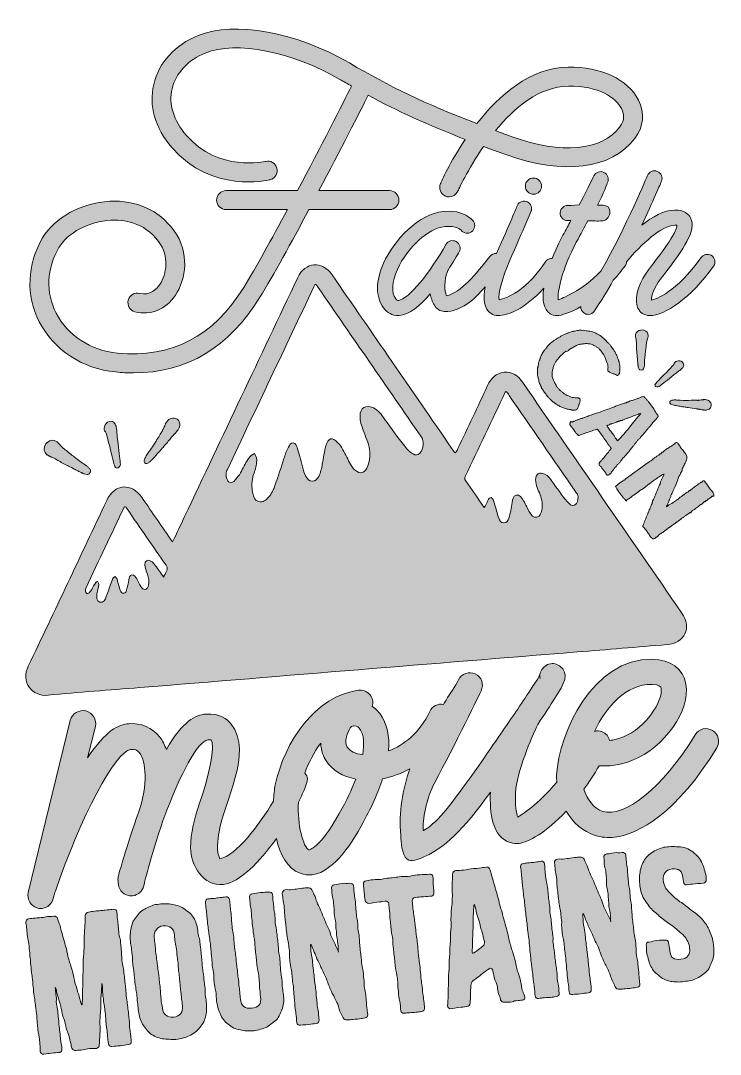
# Model space of a CAD drawing. Header units: inches. Extents: x 190 to 887, y -1051 to -21.
import ezdxf

# ---------------------------------------------------------------- set-up
doc = ezdxf.new("R2010")
doc.units = ezdxf.units.IN
doc.header["$MEASUREMENT"] = 0
doc.layers.add('Layer 1', color=7, linetype='Continuous')

# ---------------------------------------------------------------- blocks, each defined once
blk = doc.blocks.new('block 2')
at = {"layer": 'Layer 1', "true_color": 0xffffff}
h = blk.add_hatch(color=7, dxfattribs=at)
h.dxf.hatch_style = 2
edge = h.paths.add_edge_path()
edge.add_spline(control_points=[(284.2, -371), (290.2, -371.6), (296.1, -371.9), (301.9, -371.9), (355, -371.9), (397.4, -346.6), (428, -296.6), (441.5, -274.5), (459.4, -242), (476.9, -209.2), (476.9, -209.2), (557.2, -209.2), (557.2, -209.2), (562.4, -209.2), (566.6, -205), (566.6, -199.7), (566.6, -194.5), (562.4, -190.3), (557.2, -190.3), (557.2, -190.3), (486.9, -190.3), (486.9, -190.3), (508.3, -149.8), (527.6, -111.8), (536, -95.3), (565.5, -111.2), (595.1, -124.6), (632.8, -139.3), (617.6, -161.8), (608.9, -181.4), (608.1, -183.3), (606, -188.1), (608.2, -193.7), (613, -195.7), (614.2, -196.3), (615.5, -196.5), (616.7, -196.5), (620.4, -196.5), (623.8, -194.4), (625.4, -190.9), (625.6, -190.4), (635, -169.4), (651, -146.3), (658.1, -148.9), (665.5, -151.6), (673.2, -154.4), (730.4, -175.1), (778.5, -169), (802, -138.2), (810.7, -126.8), (811.9, -112.9), (805.4, -100), (794.9, -79.3), (768.1, -66.7), (735.3, -67.3), (697.4, -67.9), (666.3, -95.4), (644.3, -123.5), (593.3, -103.9), (557.4, -86.6), (517.3, -63.1), (464.6, -32.2), (402.6, -20.9), (366.5, -35.7), (343.5, -45.1), (327.3, -62.8), (322.2, -84.4), (317.1, -105.6), (323.5, -128), (340.3, -147.4), (380.1, -193.3), (435.8, -179.9), (438.2, -179.4), (443.2, -178.1), (446.3, -173), (445, -167.9), (443.8, -162.9), (438.6, -159.8), (433.6, -161.1), (433.1, -161.2), (386.9, -172.3), (354.6, -135), (341.9, -120.4), (336.9, -104), (340.5, -88.7), (344.3, -73.2), (356.3, -60.2), (373.6, -53.2), (404.2, -40.7), (460.6, -51.7), (507.7, -79.4), (511.7, -81.7), (515.6, -83.9), (519.4, -86.1), (510.7, -103.4), (488.9, -146.3), (465.6, -190.3), (465.6, -190.3), (394.3, -190.3), (394.3, -190.3), (389.1, -190.3), (384.9, -194.5), (384.9, -199.7), (384.9, -205), (389.1, -209.2), (394.3, -209.2), (394.3, -209.2), (455.5, -209.2), (455.5, -209.2), (439.7, -238.6), (424, -266.9), (411.9, -286.7), (382.1, -335.5), (339.7, -357.5), (286.1, -352.2), (259.2, -349.6), (236.3, -334.6), (224.9, -312.3), (214.4, -291.8), (215.4, -268), (227.7, -246.9), (236.2, -232.3), (257.9, -220.9), (279.3, -219.7), (290.9, -219.1), (312.4, -221.1), (327.1, -241.1), (337.8, -255.8), (335.2, -273.5), (328.2, -283.7), (325.1, -288.2), (318.5, -295.4), (308.3, -292.7), (303.2, -291.4), (298.1, -294.4), (296.8, -299.5), (295.5, -304.5), (298.5, -309.7), (303.5, -311), (318.9, -315), (334, -308.8), (343.8, -294.4), (354.4, -278.8), (358.4, -252), (342.3, -230), (327.6, -209.8), (304.8, -199.5), (278.3, -200.9), (250.1, -202.4), (223.2, -217.1), (211.4, -237.4), (195.8, -264.1), (194.6, -294.6), (208.1, -320.9), (222.5, -349), (250.9, -367.7), (284.2, -371)], knot_values=[0, 0, 0, 0, 1, 1, 1, 2, 2, 2, 3, 3, 3, 4, 4, 4, 5, 5, 5, 6, 6, 6, 7, 7, 7, 8, 8, 8, 9, 9, 9, 10, 10, 10, 11, 11, 11, 12, 12, 12, 13, 13, 13, 14, 14, 14, 15, 15, 15, 16, 16, 16, 17, 17, 17, 18, 18, 18, 19, 19, 19, 20, 20, 20, 21, 21, 21, 22, 22, 22, 23, 23, 23, 24, 24, 24, 25, 25, 25, 26, 26, 26, 27, 27, 27, 28, 28, 28, 29, 29, 29, 30, 30, 30, 31, 31, 31, 32, 32, 32, 33, 33, 33, 34, 34, 34, 35, 35, 35, 36, 36, 36, 37, 37, 37, 38, 38, 38, 39, 39, 39, 40, 40, 40, 41, 41, 41, 42, 42, 42, 43, 43, 43, 44, 44, 44, 45, 45, 45, 46, 46, 46, 47, 47, 47, 48, 48, 48, 49, 49, 49, 50, 50, 50, 51, 51, 51, 52, 52, 52, 52], degree=3, periodic=1)
edge = h.paths.add_edge_path()
edge.add_spline(control_points=[(735.6, -86.1), (766.1, -85.8), (783.2, -97.9), (788.5, -108.5), (790.8, -112.9), (792.3, -119.7), (787, -126.7), (768.8, -150.7), (728.6, -154.4), (679.7, -136.7), (673.9, -134.6), (668.3, -132.6), (662.9, -130.5), (681.8, -107.5), (706.8, -86.6), (735.6, -86.1)], knot_values=[0, 0, 0, 0, 1, 1, 1, 2, 2, 2, 3, 3, 3, 4, 4, 4, 5, 5, 5, 5], degree=3, periodic=1)
h = blk.add_hatch(color=7, dxfattribs=at)
h.dxf.hatch_style = 2
edge = h.paths.add_edge_path()
edge.add_spline(control_points=[(725.6, -299.1), (724.3, -291.8), (729.3, -267.9), (743.5, -241.8), (748.4, -232.8), (751.4, -227.2), (755.1, -220.3), (761.8, -220.3), (763, -220.9), (770.1, -220.3), (774.2, -219.9), (777.1, -215.3), (777, -211.4), (777, -207.2), (774.3, -204.9), (770.4, -204.9), (769, -204.9), (765.9, -204.5), (764.7, -204.9), (770.5, -193.6), (774.5, -182.6), (774.7, -182.2), (776.4, -178.4), (774.8, -173.9), (771.1, -172.1), (767.3, -170.3), (762.8, -172), (761, -175.7), (760.9, -175.9), (756.4, -185.4), (746.5, -204.4), (739.8, -205.2), (735.5, -205.1), (735.4, -205.1), (731.3, -204.9), (727.7, -208.1), (727.5, -212.3), (727.2, -216.4), (730.5, -220), (734.6, -220.2), (734.8, -220.2), (735.4, -220.2), (736.4, -220.2), (736.9, -220.2), (737.4, -220.2), (738, -220.2), (735.6, -224.7), (733.1, -229.4), (730.2, -234.6), (726.6, -241.3), (722.8, -249.4), (719.5, -257.8), (717, -257.7), (714.6, -258.7), (713.2, -260.7), (689.4, -295.5), (670.1, -297.7), (666.6, -299.2), (665.3, -293.6), (669.9, -276.9), (676.7, -261.2), (691.5, -227), (698.6, -210.8), (698.7, -210.2), (699.8, -206.2), (697.5, -202.1), (693.5, -201), (689.5, -199.9), (685.3, -202.2), (684.2, -206.2), (684.2, -206.3), (677.6, -222.8), (663.9, -253), (661.5, -252.7), (658.9, -253.7), (657.3, -255.8), (643.5, -273.7), (628.4, -291.7), (614.1, -295.2), (610.2, -286.4), (613.6, -274.2), (615.4, -270), (615.5, -269.8), (615.5, -269.6), (615.6, -269.5), (620.9, -261.3), (624.9, -254.5), (626.7, -251.3), (628.7, -247.7), (627.5, -243.1), (623.8, -241.1), (620.2, -239), (615.6, -240.3), (613.5, -243.9), (598.7, -270.3), (576.3, -299.1), (566.1, -299.7), (565.5, -299.8), (564.7, -299.8), (563.5, -298.1), (558.9, -291.9), (559.5, -281.3), (565.1, -268.8), (575, -246.8), (596.2, -227.7), (612.4, -226.1), (624.1, -224.9), (628.4, -229.4), (628.8, -229.8), (631.2, -233), (635.8, -233.7), (639.1, -231.3), (642.5, -228.9), (643.3, -224.2), (640.9, -220.8), (640, -219.6), (631.8, -209), (610.9, -211.1), (586.2, -213.5), (561.8, -239.4), (551.3, -262.7), (543.4, -280.4), (543.4, -296.2), (551.3, -307), (555, -312.1), (560.1, -314.8), (565.9, -314.8), (566.2, -314.8), (566.6, -314.8), (566.9, -314.8), (576.8, -314.2), (587.9, -304.7), (597.9, -293.2), (598.6, -297), (599.8, -300.9), (602, -304.5), (604.2, -308.2), (607.7, -310.4), (611.9, -310.7), (612.1, -310.7), (612.4, -310.7), (612.6, -310.7), (627.9, -311.1), (641.6, -299.1), (652.8, -286.1), (650.6, -297.6), (651.2, -308.2), (658.6, -312.8), (660.7, -314.1), (663, -314.8), (665.5, -314.8), (675.1, -314.8), (692.1, -308.3), (711, -287.6), (709.4, -299.2), (710.8, -308.8), (717.4, -312.9), (719.4, -314.2), (721.7, -314.8), (724.1, -314.8), (728.9, -314.8), (737.7, -311.8), (748, -305.8), (747.9, -308.2), (748.9, -310.6), (751, -312.1), (752.3, -313.1), (753.9, -313.6), (755.4, -313.6), (757.9, -313.6), (760.3, -312.4), (761.7, -310.2), (768.1, -300.6), (774.4, -290.2), (780.4, -279.6), (784.5, -275.2), (788.5, -270.3), (792.2, -265.1), (793.1, -263.9), (793.5, -262.5), (793.6, -261.1), (808.2, -243.9), (828.6, -224.8), (841.8, -224.7), (842.8, -224.6), (843.5, -224.7), (843.9, -224.8), (843.8, -232.5), (825.9, -255.7), (819.8, -263.6), (818.2, -265.7), (816.7, -267.6), (815.4, -269.3), (807.6, -279.8), (801, -295), (804.2, -305.5), (805.6, -310.4), (809.5, -313.8), (814.5, -314.6), (815.4, -314.8), (816.2, -314.8), (817.1, -314.8), (831.1, -314.8), (858, -297.3), (880.4, -265.6), (882.9, -262), (881.9, -256.9), (878, -254.7), (874.5, -252.7), (870, -254.1), (867.7, -257.3), (843.4, -291.7), (822.6, -298.4), (818.4, -299.5), (818.4, -295.2), (821.2, -286.8), (827.5, -278.4), (828.7, -276.7), (830.2, -274.9), (831.8, -272.8), (850.1, -249), (863.7, -229.9), (857.5, -217.5), (855.6, -213.8), (851.2, -209.4), (841.6, -209.6), (831, -209.7), (819.4, -216.3), (808.7, -224.8), (820.2, -200.6), (827.8, -182.5), (828.4, -181), (830, -177.1), (828.2, -172.7), (824.3, -171.1), (820.5, -169.5), (816.1, -171.4), (814.5, -175.2), (814.2, -175.8), (793.7, -225), (768.1, -270.6), (748.6, -290.9), (728.6, -297.7), (725.6, -299.1)], knot_values=[0, 0, 0, 0, 1, 1, 1, 2, 2, 2, 3, 3, 3, 4, 4, 4, 5, 5, 5, 6, 6, 6, 7, 7, 7, 8, 8, 8, 9, 9, 9, 10, 10, 10, 11, 11, 11, 12, 12, 12, 13, 13, 13, 14, 14, 14, 15, 15, 15, 16, 16, 16, 17, 17, 17, 18, 18, 18, 19, 19, 19, 20, 20, 20, 21, 21, 21, 22, 22, 22, 23, 23, 23, 24, 24, 24, 25, 25, 25, 26, 26, 26, 27, 27, 27, 28, 28, 28, 29, 29, 29, 30, 30, 30, 31, 31, 31, 32, 32, 32, 33, 33, 33, 34, 34, 34, 35, 35, 35, 36, 36, 36, 37, 37, 37, 38, 38, 38, 39, 39, 39, 40, 40, 40, 41, 41, 41, 42, 42, 42, 43, 43, 43, 44, 44, 44, 45, 45, 45, 46, 46, 46, 47, 47, 47, 48, 48, 48, 49, 49, 49, 50, 50, 50, 51, 51, 51, 52, 52, 52, 53, 53, 53, 54, 54, 54, 55, 55, 55, 56, 56, 56, 57, 57, 57, 58, 58, 58, 59, 59, 59, 60, 60, 60, 61, 61, 61, 62, 62, 62, 63, 63, 63, 64, 64, 64, 65, 65, 65, 66, 66, 66, 67, 67, 67, 68, 68, 68, 69, 69, 69, 70, 70, 70, 71, 71, 71, 72, 72, 72, 73, 73, 73, 74, 74, 74, 75, 75, 75, 76, 76, 76, 77, 77, 77, 78, 78, 78, 79, 79, 79, 80, 80, 80, 81, 81, 81, 81], degree=3, periodic=1)
h = blk.add_hatch(color=7, dxfattribs=at)
h.dxf.hatch_style = 2
edge = h.paths.add_edge_path()
edge.add_spline(control_points=[(700.8, -193.9), (705.3, -193.9), (708.9, -190.3), (708.9, -185.8), (708.9, -181.3), (705.3, -177.7), (700.8, -177.7), (696.3, -177.7), (692.7, -181.3), (692.7, -185.8), (692.7, -190.3), (696.3, -193.9), (700.8, -193.9)], knot_values=[0, 0, 0, 0, 1, 1, 1, 2, 2, 2, 3, 3, 3, 4, 4, 4, 4], degree=3, periodic=1)
h = blk.add_hatch(color=7, dxfattribs=at)
h.dxf.hatch_style = 2
edge = h.paths.add_edge_path()
edge.add_spline(control_points=[(217, -693.1), (247.4, -689.9), (277.9, -687.9), (308.3, -685.5), (453.7, -673.6), (599.1, -661.8), (744.5, -650), (774.3, -647.6), (804.2, -645.1), (834, -642.6), (851.7, -641.1), (858.9, -625.9), (848.8, -611.3), (795.9, -534.7), (743, -458.1), (690.1, -381.5), (685.6, -374.8), (680, -370.6), (671.6, -371.3), (663.3, -372.1), (658.5, -377.2), (655.1, -384.5), (645.4, -405.5), (635.4, -426.4), (625.4, -447.3), (624.8, -448.7), (624.5, -450.5), (622.9, -451.5), (621, -450.4), (620.3, -448.5), (619.2, -446.9), (579.5, -389.3), (539.7, -331.7), (500, -274.2), (490.1, -259.8), (473.2, -261.2), (465.8, -276.9), (428.2, -356.2), (390.6, -435.6), (353, -515), (349.2, -523.2), (345.3, -531.4), (341, -540.4), (330.5, -525.2), (320.5, -510.8), (310.6, -496.4), (299.9, -480.9), (283.3, -482.2), (275.3, -499.1), (249.3, -554.1), (223.5, -609.2), (197.1, -664.1), (189.5, -679.7), (200.6, -694.8), (217, -693.1)], knot_values=[0, 0, 0, 0, 1, 1, 1, 2, 2, 2, 3, 3, 3, 4, 4, 4, 5, 5, 5, 6, 6, 6, 7, 7, 7, 8, 8, 8, 9, 9, 9, 10, 10, 10, 11, 11, 11, 12, 12, 12, 13, 13, 13, 14, 14, 14, 15, 15, 15, 16, 16, 16, 17, 17, 17, 18, 18, 18, 18], degree=3, periodic=1)
edge = h.paths.add_edge_path()
edge.add_spline(control_points=[(632.8, -475), (646.1, -447.1), (659.4, -419.2), (672.6, -391.2), (672.8, -391), (673.1, -390.8), (673.3, -390.5), (674.9, -391.3), (675.5, -392.9), (676.5, -394.3), (698.6, -426.3), (720.8, -458.5), (742.9, -490.6), (743.9, -492), (745.5, -493.3), (745.4, -495.3), (745.2, -498.5), (744.8, -502), (741.8, -503.6), (738.7, -505.2), (736.6, -502.2), (734.7, -500.3), (728.8, -494), (724.3, -486.6), (719.1, -479.7), (717.2, -477.1), (715.3, -474.3), (712.2, -472.8), (706.8, -470.3), (702.9, -472.7), (703, -478.6), (703.1, -483.9), (705.6, -488.5), (707.4, -493.3), (709.3, -498.4), (710.4, -503.5), (709, -508.8), (708.3, -511.7), (707.7, -515), (704.2, -515.7), (700.7, -516.3), (698.8, -513.6), (697.2, -511.1), (696, -509.3), (695.1, -507.3), (694.1, -505.4), (693, -503.4), (692.1, -501.2), (690.8, -499.3), (689, -496.6), (687.1, -493), (683.4, -493.7), (680.1, -494.3), (680.2, -498.3), (679.5, -501.1), (678.3, -506.2), (678.1, -511.6), (676.2, -516.6), (675.3, -518.9), (674.2, -521.3), (671.2, -521.4), (668.1, -521.6), (667, -519), (666.2, -516.7), (664.6, -511.9), (663.4, -506.9), (661.9, -502), (661.3, -499.8), (660.9, -497.4), (658.7, -496.1), (656, -496.5), (655.5, -498.8), (654.5, -500.6), (653.5, -502.2), (653.4, -504.4), (651.6, -506), (645.3, -497), (639.2, -488), (632.9, -479.1), (631.9, -477.6), (632.2, -476.4), (632.8, -475)], knot_values=[0, 0, 0, 0, 1, 1, 1, 2, 2, 2, 3, 3, 3, 4, 4, 4, 5, 5, 5, 6, 6, 6, 7, 7, 7, 8, 8, 8, 9, 9, 9, 10, 10, 10, 11, 11, 11, 12, 12, 12, 13, 13, 13, 14, 14, 14, 15, 15, 15, 16, 16, 16, 17, 17, 17, 18, 18, 18, 19, 19, 19, 20, 20, 20, 21, 21, 21, 22, 22, 22, 23, 23, 23, 24, 24, 24, 25, 25, 25, 26, 26, 26, 27, 27, 27, 27], degree=3, periodic=1)
edge = h.paths.add_edge_path()
edge.add_spline(control_points=[(394.8, -470.1), (395, -469.5), (395.3, -468.9), (395.6, -468.3), (424.3, -407.6), (453.1, -346.9), (481.8, -286.2), (482.2, -285.3), (482.7, -284.5), (483.2, -283.6), (484.9, -284.1), (485.4, -285.7), (486.2, -286.9), (520.3, -336.3), (554.5, -385.7), (588.6, -435.1), (592, -440.1), (591.5, -447.3), (587.5, -451.9), (585.4, -454.2), (583.2, -454.1), (580.8, -452.7), (577.4, -450.8), (574.9, -447.9), (572.5, -445), (565.2, -436.4), (559.1, -426.9), (552.4, -417.9), (549.3, -413.6), (546.3, -409.2), (541.2, -406.8), (533.5, -403.3), (528, -406.6), (527.9, -415.1), (527.8, -420), (529.4, -424.5), (531.1, -429.1), (533.4, -435.4), (536.4, -441.5), (537.3, -448.4), (538.1, -454.7), (537.6, -461), (534.7, -466.8), (532.1, -472), (527.8, -472.8), (523.3, -469.1), (519.1, -465.6), (517.1, -460.6), (514.7, -455.9), (512.1, -450.9), (509.9, -445.7), (505.9, -441.6), (499.9, -435.5), (496, -436.4), (493.8, -444.6), (492.3, -450.5), (491.5, -456.6), (490.3, -462.6), (489.5, -466.8), (488.7, -471.1), (486.7, -475), (485.3, -477.6), (483.6, -479.7), (480.4, -479.9), (477, -480), (475.4, -477.7), (474, -475.1), (470.8, -468.9), (469.6, -462), (467.8, -455.3), (466.9, -452.3), (466.1, -449.2), (465.1, -446.3), (464.4, -444.3), (463.8, -441.8), (461.2, -441.7), (458.7, -441.6), (457.7, -444), (456.7, -445.8), (454.5, -449.4), (453.2, -453.3), (452, -457.2), (449.1, -466), (446.3, -474.9), (443.3, -483.6), (441.9, -488), (439.8, -492.2), (436.7, -495.8), (434.2, -498.8), (431.1, -501.2), (426.9, -500.2), (422.8, -499.2), (421.6, -495.4), (420.9, -491.8), (419.6, -485.5), (419.7, -479.3), (421.8, -473.2), (423.1, -469.3), (424.4, -465.3), (424.8, -461.2), (425.1, -457.9), (424.5, -455), (422.6, -452.1), (417.9, -454.5), (415.5, -458.7), (413.2, -462.8), (410.7, -467.5), (408.7, -472.5), (405.2, -476.5), (403.3, -478.7), (401.5, -482.1), (397.7, -480.9), (395.2, -480.1), (393.6, -473.5), (394.8, -470.1)], knot_values=[0, 0, 0, 0, 1, 1, 1, 2, 2, 2, 3, 3, 3, 4, 4, 4, 5, 5, 5, 6, 6, 6, 7, 7, 7, 8, 8, 8, 9, 9, 9, 10, 10, 10, 11, 11, 11, 12, 12, 12, 13, 13, 13, 14, 14, 14, 15, 15, 15, 16, 16, 16, 17, 17, 17, 18, 18, 18, 19, 19, 19, 20, 20, 20, 21, 21, 21, 22, 22, 22, 23, 23, 23, 24, 24, 24, 25, 25, 25, 26, 26, 26, 27, 27, 27, 28, 28, 28, 29, 29, 29, 30, 30, 30, 31, 31, 31, 32, 32, 32, 33, 33, 33, 34, 34, 34, 35, 35, 35, 36, 36, 36, 37, 37, 37, 38, 38, 38, 38], degree=3, periodic=1)
edge = h.paths.add_edge_path()
edge.add_spline(control_points=[(254.7, -585.9), (267.4, -559), (280.2, -532.1), (292.9, -505.4), (294.7, -505), (295, -506.4), (295.6, -507.3), (308.5, -526), (321.4, -544.9), (334.5, -563.6), (338, -568.5), (333.2, -570.8), (332.2, -575.4), (329, -571.1), (326.5, -567.5), (323.9, -564), (322.6, -562.2), (321.4, -560.4), (319.4, -559.4), (315.7, -557.6), (313.2, -559.1), (313.2, -563.3), (313.3, -566.5), (314.8, -569.4), (315.9, -572.3), (317.2, -575.9), (318.1, -579.6), (317, -583.4), (316.4, -585.2), (315.9, -587.2), (313.9, -587.6), (311.8, -588), (310.5, -586.4), (309.5, -584.9), (308, -582.3), (306.7, -579.6), (305.2, -577.1), (304.1, -575.2), (302.9, -572.9), (300.5, -573.1), (297.8, -573.4), (298, -576.2), (297.5, -578.2), (296.7, -581.6), (296.1, -585), (295.2, -588.4), (294.9, -589.8), (294, -591.2), (292.3, -591.4), (290.3, -591.6), (289.4, -590), (288.8, -588.4), (288, -585.9), (287.4, -583.3), (286.5, -580.8), (285.8, -578.7), (285.8, -576.2), (283.6, -574.7), (280.9, -576), (280.5, -578.8), (279.7, -581.2), (278, -585.7), (276.7, -590.4), (274.9, -594.8), (273.8, -597.6), (272.2, -601.4), (268.4, -600.3), (264.8, -599.3), (265.4, -595.3), (265.5, -592.2), (265.6, -590.2), (266.3, -588.3), (266.7, -586.4), (267.2, -584.2), (268.1, -581.9), (266.3, -579.5), (261.2, -582.3), (261.6, -589.7), (255.8, -592.1), (253.8, -590.3), (253.6, -588.3), (254.7, -585.9)], knot_values=[0, 0, 0, 0, 1, 1, 1, 2, 2, 2, 3, 3, 3, 4, 4, 4, 5, 5, 5, 6, 6, 6, 7, 7, 7, 8, 8, 8, 9, 9, 9, 10, 10, 10, 11, 11, 11, 12, 12, 12, 13, 13, 13, 14, 14, 14, 15, 15, 15, 16, 16, 16, 17, 17, 17, 18, 18, 18, 19, 19, 19, 20, 20, 20, 21, 21, 21, 22, 22, 22, 23, 23, 23, 24, 24, 24, 25, 25, 25, 26, 26, 26, 27, 27, 27, 27], degree=3, periodic=1)
h = blk.add_hatch(color=7, dxfattribs=at)
h.dxf.hatch_style = 2
edge = h.paths.add_edge_path()
edge.add_spline(control_points=[(704.8, -372), (704.8, -372.7), (704.8, -373.5), (704.9, -374.3), (705, -375.1), (705.2, -376.1), (705.4, -377.2), (705.6, -377.9), (705.8, -378.5), (706, -379.3), (706.2, -380), (706.4, -380.7), (706.6, -381.5), (707, -382.7), (707.6, -384.1), (708.4, -385.6), (708.4, -385.7), (708.5, -385.9), (708.5, -386), (708.5, -386), (708.5, -386.1), (708.5, -386.2), (708.6, -386.2), (708.6, -386.4), (708.7, -386.5), (708.7, -386.8), (708.9, -387.2), (709.2, -387.6), (709.2, -387.6), (709.4, -387.8), (709.4, -387.8), (709.4, -387.9), (709.5, -387.9), (709.5, -387.9), (709.5, -387.9), (709.6, -387.9), (709.6, -388), (709.6, -388), (709.7, -388.1), (709.7, -388.1), (709.8, -388.1), (709.9, -388.1), (709.9, -388.2), (709.9, -388.2), (710, -388.3), (710, -388.3), (710, -388.3), (710.2, -388.5), (710.2, -388.5), (710.2, -388.6), (710.2, -388.6), (710.2, -388.7), (710.2, -388.7), (710.2, -388.8), (710.3, -388.9), (710.3, -388.9), (710.3, -389), (710.3, -389.1), (710.4, -389.1), (710.4, -389.2), (710.4, -389.3), (710.4, -389.4), (710.5, -389.5), (710.7, -389.8), (711.4, -390.8), (712.2, -391.8), (713, -392.9), (713.8, -394), (714.6, -395.1), (715.4, -396.2), (715.6, -396.6), (716, -396.9), (716.3, -397.2), (716.6, -397.6), (716.9, -397.9), (717.3, -398.1), (718.1, -398.7), (718.7, -399.3), (719.2, -399.9), (719.4, -399.9), (719.5, -400.1), (719.6, -400.2), (719.7, -400.3), (719.9, -400.5), (720, -400.6), (720.2, -400.7), (720.3, -400.8), (720.5, -401), (720.7, -401.1), (720.8, -401.2), (721, -401.3), (721.3, -401.4), (721.5, -401.5), (721.6, -401.6), (721.7, -401.7), (722, -401.9), (722.2, -402), (722.4, -402.2), (722.6, -402.3), (722.8, -402.5), (723, -402.7), (723.1, -402.8), (723.3, -402.9), (724.2, -403.5), (725.2, -404.1), (726.3, -404.8), (727.4, -405.4), (728.6, -406), (729.9, -406.5), (731.1, -407), (732.4, -407.4), (733.6, -407.7), (734.9, -408.1), (736, -408.2), (737.1, -408.3), (737.3, -408.5), (737.6, -408.6), (738, -408.7), (738.5, -408.8), (738.9, -408.9), (739.1, -409), (740, -409.1), (740.8, -409.2), (741.3, -409.2), (742.2, -409.2), (743, -409), (743.6, -408.6), (744.4, -408.1), (745, -407.2), (745.4, -405.9), (745.6, -405.4), (745.7, -404.8), (745.9, -404.3), (746, -403.7), (746.2, -403.3), (746.4, -402.9), (746.5, -402.4), (746.7, -401.9), (746.9, -401.5), (747.1, -401), (747.3, -400.5), (747.4, -400), (747.6, -399.2), (747.5, -398.4), (746.9, -397.6), (746.9, -397.6), (746.5, -397.1), (746.5, -397.1), (746.5, -397.1), (746.3, -397.1), (746.3, -397.1), (745.9, -397), (745.6, -396.9), (745.3, -396.9), (745, -396.8), (744.7, -396.8), (744.4, -396.7), (743.7, -396.6), (743, -396.6), (742.3, -396.6), (740.5, -396.6), (738.8, -396.2), (737, -395.4), (735.3, -394.7), (733.6, -393.9), (732.1, -393.1), (731.7, -392.9), (731.4, -392.6), (731.1, -392.4), (730.8, -392.1), (730.5, -391.8), (730.1, -391.4), (729.7, -391.2), (729.3, -390.9), (729, -390.5), (728.6, -390.2), (728.2, -389.9), (727.9, -389.7), (727.8, -389.7), (727.7, -389.7), (727.7, -389.7), (727.7, -389.6), (727.6, -389.6), (727.5, -389.6), (727.5, -389.6), (727.3, -389.3), (727.3, -389.3), (726.7, -388.7), (726.1, -388), (725.5, -387.3), (724.9, -386.6), (724.3, -385.9), (723.8, -385.1), (723.6, -384.9), (723.5, -384.6), (723.4, -384.3), (723.4, -384.3), (723.3, -383.9), (723.3, -383.9), (723.2, -383.8), (723.2, -383.7), (723.2, -383.7), (723.2, -383.6), (723.2, -383.5), (723.1, -383.4), (721.8, -381.6), (720.8, -379.6), (720, -377.4), (720, -377.4), (720, -377.3), (720, -377.3), (719.9, -376.7), (719.7, -376), (719.6, -375.4), (719.5, -374.8), (719.4, -374.2), (719.4, -373.5), (719.3, -372.7), (719.4, -371.7), (719.6, -370.6), (719.8, -369.4), (720, -368.3), (720.3, -367.2), (720.7, -366.1), (721, -365), (721.5, -363.9), (721.9, -362.9), (722.3, -362), (722.7, -361.3), (723, -360.7), (723.3, -360.2), (723.7, -359.8), (724, -359.4), (724.3, -359), (724.7, -358.5), (725.1, -358), (725.5, -357.6), (725.9, -357.2), (726.4, -356.7), (726.7, -356.3), (727.1, -355.7), (727.3, -355.3), (727.6, -354.9), (728, -354.6), (728.4, -354.3), (728.8, -353.9), (729.3, -353.6), (729.3, -353.6), (730, -353.2), (730, -353.2), (730, -353), (730.1, -352.9), (730.2, -352.8), (730.3, -352.8), (730.4, -352.7), (730.4, -352.5), (730.6, -352.4), (730.8, -352.3), (731, -352.1), (731.1, -351.9), (731.3, -351.8), (731.5, -351.7), (731.5, -351.7), (732.4, -351), (732.4, -351), (732.7, -350.8), (733, -350.6), (733.1, -350.4), (733.8, -350.6), (734.4, -350.5), (734.8, -350.2), (734.8, -350.2), (735.3, -349.9), (735.3, -349.9), (735.4, -349.8), (735.5, -349.7), (735.5, -349.7), (735.5, -349.6), (735.6, -349.5), (735.7, -349.5), (735.8, -349.3), (736, -349.1), (736.2, -348.9), (736.2, -348.9), (742.5, -345.4), (742.5, -345.4), (742.6, -345.3), (742.8, -345.2), (742.9, -345.1), (743.1, -345.1), (743.2, -345), (743.4, -344.9), (743.6, -344.8), (743.9, -344.7), (744.3, -344.4), (744.6, -344.2), (745.2, -344), (746.2, -343.7), (746.5, -343.6), (746.9, -343.5), (747.3, -343.4), (747.7, -343.3), (748, -343.3), (748.3, -343.3), (748.9, -343.2), (749.5, -343.1), (750.1, -343), (750.7, -342.9), (751.2, -342.8), (751.8, -342.8), (752.9, -342.6), (754.1, -342.6), (755.4, -342.8), (756.5, -343), (757.5, -343.2), (758.3, -343.4), (759.1, -343.6), (759.9, -343.9), (760.6, -344.2), (760.9, -344.4), (761.2, -344.6), (761.6, -344.8), (761.9, -344.9), (762.3, -345.2), (762.6, -345.4), (763, -345.6), (763.4, -345.9), (763.8, -346.1), (764.3, -346.4), (764.7, -346.7), (765.2, -347), (765.2, -347), (765.3, -347), (765.3, -347), (765.3, -347), (766, -347.1), (766, -347.1), (765.9, -347.4), (766, -347.7), (766.3, -348.1), (766.5, -348.3), (766.6, -348.5), (766.8, -348.6), (767, -348.8), (767.2, -348.9), (767.3, -349), (767.3, -349), (767.8, -349.2), (767.8, -349.2), (767.8, -349.2), (767.9, -349.4), (767.9, -349.4), (768.1, -349.7), (768.2, -349.9), (768.2, -350.1), (768.2, -350.1), (768.6, -350.5), (768.6, -350.5), (768.5, -350.6), (768.6, -350.8), (768.8, -351), (768.8, -351), (770.8, -353.8), (770.8, -353.8), (771.1, -354.3), (771.3, -354.8), (771.6, -355.2), (771.8, -355.7), (772, -356.2), (772.2, -356.8), (772.5, -357.4), (772.8, -358), (773, -358.7), (773.2, -359.3), (773.5, -359.9), (773.7, -360.6), (774.3, -361.7), (774.7, -362.8), (774.9, -363.8), (775.1, -364.8), (775.2, -365.9), (775.1, -367.2), (775.1, -367.2), (775, -367.6), (775, -367.6), (775, -367.8), (775, -368), (774.9, -368.1), (774.9, -368.2), (774.9, -368.3), (774.9, -368.4), (774.8, -368.8), (774.8, -369.1), (774.8, -369.2), (774.9, -369.4), (774.9, -369.6), (774.9, -369.7), (774.9, -369.9), (775, -370), (775.1, -370.2), (775.1, -370.2), (775.2, -370.3), (775.2, -370.3), (775.3, -370.3), (775.4, -370.4), (775.4, -370.4), (775.4, -370.4), (775.6, -370.5), (775.6, -370.5), (775.6, -370.5), (775.8, -370.6), (775.8, -370.6), (776, -370.7), (776.3, -370.9), (776.7, -371.1), (777.1, -371.3), (777.5, -371.5), (778, -371.7), (778.5, -371.9), (779, -372.1), (779.7, -372.4), (780.7, -372.8), (781.6, -373.2), (782.5, -373.6), (783.4, -373.9), (784, -374.2), (784.3, -374.4), (784.3, -374.4), (784.6, -374.6), (784.6, -374.6), (784.6, -374.6), (785, -374.2), (785, -374.2), (785.4, -373.9), (785.7, -373.6), (786, -373.3), (786.2, -373), (786.4, -372.7), (786.5, -372.4), (786.5, -372.2), (786.6, -372), (786.6, -371.7), (786.6, -371.5), (786.7, -371.3), (786.7, -371.1), (786.8, -370.8), (786.9, -370.4), (786.9, -370.1), (786.9, -370.1), (787, -369.8), (787, -369.8), (787, -369.8), (786.9, -369.7), (786.9, -369.7), (786.9, -369.7), (786.6, -369.3), (786.6, -369.3), (786.9, -369.1), (787, -368.6), (787, -367.7), (787, -366.8), (786.9, -365.9), (786.8, -364.8), (786.7, -363.8), (786.5, -362.8), (786.3, -361.9), (786.2, -361.1), (786, -360.6), (785.9, -360.4), (785.9, -360.4), (785.6, -360), (785.6, -360), (785.7, -359.9), (785.7, -359.9), (785.7, -359.8), (785.7, -359.8), (785.8, -359.7), (785.8, -359.6), (785.8, -359.6), (785.9, -359.4), (785.9, -359.4), (785.9, -359.4), (785.7, -359.2), (785.7, -359.2), (785.5, -358.9), (785.3, -358.5), (785.1, -358.2), (784.9, -357.8), (784.8, -357.4), (784.7, -357), (784.5, -356.5), (784.4, -356.1), (784.2, -355.6), (784, -355.2), (783.9, -354.8), (783.8, -354.4), (783.3, -353.4), (782.8, -352.4), (782.3, -351.4), (781.7, -350.3), (781.1, -349.3), (780.5, -348.5), (780.5, -348.5), (778.1, -345.2), (778.1, -345.2), (777.6, -344.4), (776.9, -343.7), (776.2, -343.1), (775.9, -342.8), (775.6, -342.5), (775.3, -342.1), (774.9, -341.8), (774.7, -341.5), (774.4, -341.2), (773.2, -339.6), (771.6, -338.1), (769.6, -336.5), (767.7, -334.9), (765.8, -333.7), (764, -333), (763.3, -332.6), (762.6, -332.2), (761.8, -331.8), (761.1, -331.4), (760.3, -331.1), (759.5, -330.9), (758.7, -330.7), (757.8, -330.5), (757, -330.4), (756.2, -330.2), (755.3, -330.1), (754.5, -330), (753.7, -329.9), (752.8, -329.8), (752, -329.7), (751.2, -329.4), (750.4, -329.4), (749.5, -329.5), (749, -329.4), (748.5, -329.4), (748.1, -329.4), (747.7, -329.4), (747.3, -329.4), (746.8, -329.3), (746.5, -329.4), (746.1, -329.4), (745.4, -329.5), (744.7, -329.6), (743.9, -329.7), (743.1, -329.9), (742.3, -330.1), (741.5, -330.3), (740.8, -330.4), (740.1, -330.5), (739.6, -330.7), (739.3, -330.8), (739.3, -330.8), (735.7, -331.9), (735.7, -331.9), (735.6, -332), (735.4, -332), (735.3, -332), (735.3, -332), (735.1, -332.2), (735.1, -332.2), (735.1, -332.2), (735, -332.3), (735, -332.3), (735, -332.3), (734.9, -332.3), (734.9, -332.3), (734.2, -332.5), (733.4, -332.8), (732.4, -333.2), (731.4, -333.6), (730.4, -334.1), (729.4, -334.6), (728.4, -335.2), (727.5, -335.7), (726.6, -336.3), (725.7, -336.8), (724.9, -337.3), (724.4, -337.7), (724.4, -337.7), (723.5, -338.3), (723.5, -338.3), (723.2, -338.6), (722.8, -338.8), (722.4, -339), (722, -339.2), (721.6, -339.4), (721.2, -339.7), (720.1, -340.5), (718.9, -341.4), (717.8, -342.4), (716.8, -343.3), (715.7, -344.3), (714.7, -345.4), (714.6, -345.6), (714.4, -345.8), (714.2, -346.1), (713.9, -346.3), (713.9, -346.7), (714, -347), (713.8, -347.1), (713.7, -347.2), (713.7, -347.2), (713.6, -347.2), (713.5, -347.3), (713.4, -347.3), (713.3, -347.4), (713.3, -347.4), (713.2, -347.5), (713.2, -347.6), (713.1, -347.6), (713.1, -347.7), (712.8, -348.1), (712.5, -348.4), (712.2, -348.7), (711.9, -349), (711.7, -349.3), (711.5, -349.6), (711, -350.3), (710.6, -351), (710.2, -351.6), (709.8, -352.3), (709.4, -353), (709.1, -353.6), (708.8, -354.3), (708.5, -355), (708.2, -355.7), (707.9, -356.4), (707.6, -357.1), (707.3, -357.9), (707.2, -358.1), (707.1, -358.4), (707, -358.8), (706.9, -359.1), (706.8, -359.4), (706.6, -359.8), (706.5, -360.1), (706.4, -360.4), (706.2, -360.8), (706.1, -361.1), (706, -361.4), (705.9, -361.8), (705.9, -362.1), (705.9, -362.4), (705.8, -362.9), (705.8, -363.5), (705.7, -364), (705.6, -364.5), (705.6, -364.8), (705.5, -365), (705.4, -365.3), (705.3, -365.5), (705.2, -365.7), (705.2, -365.9), (705.2, -365.9), (705.1, -366.5), (705.1, -366.5), (705.1, -366.5), (704.8, -367), (704.8, -367), (704.8, -367), (704.9, -367.2), (704.9, -367.2), (704.9, -368.2), (704.8, -369.1), (704.8, -369.8), (704.8, -370.6), (704.8, -371.3), (704.8, -372)], knot_values=[0, 0, 0, 0, 1, 1, 1, 2, 2, 2, 3, 3, 3, 4, 4, 4, 5, 5, 5, 6, 6, 6, 7, 7, 7, 8, 8, 8, 9, 9, 9, 10, 10, 10, 11, 11, 11, 12, 12, 12, 13, 13, 13, 14, 14, 14, 15, 15, 15, 16, 16, 16, 17, 17, 17, 18, 18, 18, 19, 19, 19, 20, 20, 20, 21, 21, 21, 22, 22, 22, 23, 23, 23, 24, 24, 24, 25, 25, 25, 26, 26, 26, 27, 27, 27, 28, 28, 28, 29, 29, 29, 30, 30, 30, 31, 31, 31, 32, 32, 32, 33, 33, 33, 34, 34, 34, 35, 35, 35, 36, 36, 36, 37, 37, 37, 38, 38, 38, 39, 39, 39, 40, 40, 40, 41, 41, 41, 42, 42, 42, 43, 43, 43, 44, 44, 44, 45, 45, 45, 46, 46, 46, 47, 47, 47, 48, 48, 48, 49, 49, 49, 50, 50, 50, 51, 51, 51, 52, 52, 52, 53, 53, 53, 54, 54, 54, 55, 55, 55, 56, 56, 56, 57, 57, 57, 58, 58, 58, 59, 59, 59, 60, 60, 60, 61, 61, 61, 62, 62, 62, 63, 63, 63, 64, 64, 64, 65, 65, 65, 66, 66, 66, 67, 67, 67, 68, 68, 68, 69, 69, 69, 70, 70, 70, 71, 71, 71, 72, 72, 72, 73, 73, 73, 74, 74, 74, 75, 75, 75, 76, 76, 76, 77, 77, 77, 78, 78, 78, 79, 79, 79, 80, 80, 80, 81, 81, 81, 82, 82, 82, 83, 83, 83, 84, 84, 84, 85, 85, 85, 86, 86, 86, 87, 87, 87, 88, 88, 88, 89, 89, 89, 90, 90, 90, 91, 91, 91, 92, 92, 92, 93, 93, 93, 94, 94, 94, 95, 95, 95, 96, 96, 96, 97, 97, 97, 98, 98, 98, 99, 99, 99, 100, 100, 100, 101, 101, 101, 102, 102, 102, 103, 103, 103, 104, 104, 104, 105, 105, 105, 106, 106, 106, 107, 107, 107, 108, 108, 108, 109, 109, 109, 110, 110, 110, 111, 111, 111, 112, 112, 112, 113, 113, 113, 114, 114, 114, 115, 115, 115, 116, 116, 116, 117, 117, 117, 118, 118, 118, 119, 119, 119, 120, 120, 120, 121, 121, 121, 122, 122, 122, 123, 123, 123, 124, 124, 124, 125, 125, 125, 126, 126, 126, 127, 127, 127, 128, 128, 128, 129, 129, 129, 130, 130, 130, 131, 131, 131, 132, 132, 132, 133, 133, 133, 134, 134, 134, 135, 135, 135, 136, 136, 136, 137, 137, 137, 138, 138, 138, 139, 139, 139, 140, 140, 140, 141, 141, 141, 142, 142, 142, 143, 143, 143, 144, 144, 144, 145, 145, 145, 146, 146, 146, 147, 147, 147, 148, 148, 148, 149, 149, 149, 150, 150, 150, 151, 151, 151, 152, 152, 152, 153, 153, 153, 154, 154, 154, 155, 155, 155, 156, 156, 156, 157, 157, 157, 158, 158, 158, 159, 159, 159, 160, 160, 160, 161, 161, 161, 162, 162, 162, 163, 163, 163, 164, 164, 164, 165, 165, 165, 166, 166, 166, 167, 167, 167, 168, 168, 168, 169, 169, 169, 170, 170, 170, 171, 171, 171, 172, 172, 172, 173, 173, 173, 174, 174, 174, 175, 175, 175, 176, 176, 176, 177, 177, 177, 178, 178, 178, 179, 179, 179, 180, 180, 180, 181, 181, 181, 182, 182, 182, 183, 183, 183, 184, 184, 184, 185, 185, 185, 186, 186, 186, 187, 187, 187, 188, 188, 188, 189, 189, 189, 190, 190, 190, 191, 191, 191, 192, 192, 192, 193, 193, 193, 194, 194, 194, 195, 195, 195, 196, 196, 196, 197, 197, 197, 198, 198, 198, 199, 199, 199, 200, 200, 200, 201, 201, 201, 202, 202, 202, 203, 203, 203, 204, 204, 204, 205, 205, 205, 206, 206, 206, 207, 207, 207, 208, 208, 208, 209, 209, 209, 210, 210, 210, 211, 211, 211, 212, 212, 212, 213, 213, 213, 214, 214, 214, 215, 215, 215, 216, 216, 216, 217, 217, 217, 218, 218, 218, 219, 219, 219, 220, 220, 220, 221, 221, 221, 222, 222, 222, 223, 223, 223, 224, 224, 224, 224], degree=3, periodic=1)
h = blk.add_hatch(color=7, dxfattribs=at)
h.dxf.hatch_style = 2
edge = h.paths.add_edge_path()
edge.add_spline(control_points=[(814.2, -339), (814.2, -338.8), (814.3, -338.7), (814.3, -338.6), (814.3, -338.6), (814.4, -338.6), (814.4, -338.6), (814.4, -338.6), (814.5, -338.3), (814.5, -338.3), (814.5, -338.3), (814.8, -337), (814.8, -337), (814.8, -336.8), (814.9, -336.7), (814.9, -336.6), (814.9, -336.6), (815.1, -335.9), (815.1, -335.9), (815.2, -335.7), (815.2, -335.3), (815.1, -334.8), (815.1, -332), (813.6, -330.3), (810.9, -329.4), (810.9, -329.4), (810.8, -329.4), (810.8, -329.4), (809.8, -329.1), (808.8, -329), (807.8, -329.2), (807.8, -329.2), (807.8, -329.2), (807.8, -329.2), (807.8, -329.2), (807.6, -329.2), (807.6, -329.2), (805, -329.5), (803.3, -331.1), (802.7, -334), (802.7, -334.1), (802.7, -334.2), (802.7, -334.5), (802.7, -334.7), (802.7, -335), (802.7, -335.3), (802.7, -335.5), (802.7, -335.7), (802.7, -335.8), (802.7, -335.9), (802.7, -336), (802.7, -336), (802.8, -337.1), (802.9, -337.7), (802.9, -337.8), (802.9, -337.7), (803, -337.8), (803.1, -338.1), (803.2, -339.8), (803.3, -340.8), (803.4, -341.2), (803.4, -341.2), (803.4, -341.3), (803.4, -341.3), (803.4, -341.4), (803.4, -341.6), (803.4, -341.9), (803.4, -342.2), (803.4, -342.4), (803.4, -342.5), (803.4, -344.9), (803.6, -347.7), (803.8, -350.9), (803.9, -351.9), (804, -353.3), (804.2, -355.2), (804.4, -357), (804.5, -358.4), (804.5, -359.1), (804.6, -359.6), (804.7, -360.4), (804.8, -361.4), (804.9, -362.5), (804.9, -363.3), (805, -363.8), (805, -364), (805.1, -364.3), (805.1, -364.8), (805.1, -365.3), (805.2, -365.6), (805.2, -365.9), (805.4, -366.6), (805.7, -367.3), (806.1, -368.1), (806.5, -368.9), (807.3, -369.3), (808.4, -369.2), (809.5, -369.1), (810.2, -368.7), (810.6, -367.8), (810.9, -367.2), (811, -366.5), (811.2, -365.8), (811.3, -365.1), (811.4, -364.4), (811.5, -363.9), (811.5, -363.3), (811.6, -362.6), (811.6, -361.6), (811.6, -360.7), (811.6, -360.1), (811.6, -359.7), (812, -355.3), (812.2, -352.5), (812.4, -351.3), (812.4, -350.7), (812.6, -349.5), (812.9, -347.6), (813.1, -345.6), (813.3, -344.2), (813.4, -343.1), (813.4, -343), (813.4, -342.9), (813.4, -342.8), (813.4, -342.7), (813.4, -342.6), (813.4, -342.5), (813.4, -342.4), (813.4, -342.3), (813.4, -342.2), (813.4, -342.1), (813.5, -341.9), (813.6, -341.6), (813.6, -341.6), (813.5, -341.8), (813.5, -341.8), (813.6, -341.4), (813.7, -341), (813.9, -340.3), (814, -339.7), (814.1, -339.2), (814.2, -339)], knot_values=[0, 0, 0, 0, 1, 1, 1, 2, 2, 2, 3, 3, 3, 4, 4, 4, 5, 5, 5, 6, 6, 6, 7, 7, 7, 8, 8, 8, 9, 9, 9, 10, 10, 10, 11, 11, 11, 12, 12, 12, 13, 13, 13, 14, 14, 14, 15, 15, 15, 16, 16, 16, 17, 17, 17, 18, 18, 18, 19, 19, 19, 20, 20, 20, 21, 21, 21, 22, 22, 22, 23, 23, 23, 24, 24, 24, 25, 25, 25, 26, 26, 26, 27, 27, 27, 28, 28, 28, 29, 29, 29, 30, 30, 30, 31, 31, 31, 32, 32, 32, 33, 33, 33, 34, 34, 34, 35, 35, 35, 36, 36, 36, 37, 37, 37, 38, 38, 38, 39, 39, 39, 40, 40, 40, 41, 41, 41, 42, 42, 42, 43, 43, 43, 44, 44, 44, 45, 45, 45, 46, 46, 46, 47, 47, 47, 47], degree=3, periodic=1)
h = blk.add_hatch(color=7, dxfattribs=at)
h.dxf.hatch_style = 2
h.paths.add_polyline_path([(803, -337.8), (802.9, -337.8), (803, -338)])
h = blk.add_hatch(color=7, dxfattribs=at)
h.dxf.hatch_style = 2
edge = h.paths.add_edge_path()
edge.add_spline(control_points=[(843.8, -360.1), (842.4, -360.7), (841.5, -361.4), (841.1, -362.5), (841, -362.7), (840.9, -363), (840.8, -363.2), (840.3, -363.9), (839.5, -364.9), (838.4, -366), (838.3, -366.1), (836.6, -367.9), (833.3, -371.4), (827.3, -377.4), (823.7, -381.1), (822.4, -382.7), (821.8, -383.4), (821.7, -384), (822.1, -384.7), (822.5, -385.3), (823.2, -385.6), (824, -385.8), (824.9, -385.9), (825.6, -385.8), (826.1, -385.4), (828.4, -383.8), (832.5, -380.6), (838.5, -375.7), (842.5, -372.6), (844.5, -371), (844.6, -370.9), (844.7, -370.8), (845.1, -370.5), (845.8, -370), (846.5, -369.6), (847, -369.2), (847.3, -369), (847.5, -368.7), (847.9, -368.4), (848.4, -368), (848.9, -367.5), (849.3, -367.1), (849.6, -366.7), (849.8, -366.2), (850.1, -365.8), (850.3, -365.3), (851, -363.7), (850.6, -362.3), (849.3, -361.2), (847.8, -359.8), (845.9, -359.4), (843.8, -360.1)], knot_values=[0, 0, 0, 0, 1, 1, 1, 2, 2, 2, 3, 3, 3, 4, 4, 4, 5, 5, 5, 6, 6, 6, 7, 7, 7, 8, 8, 8, 9, 9, 9, 10, 10, 10, 11, 11, 11, 12, 12, 12, 13, 13, 13, 14, 14, 14, 15, 15, 15, 16, 16, 16, 17, 17, 17, 17], degree=3, periodic=1)
h = blk.add_hatch(color=7, dxfattribs=at)
h.dxf.hatch_style = 2
edge = h.paths.add_edge_path()
edge.add_spline(control_points=[(770.9, -456.4), (770.3, -457.3), (769.6, -458), (768.9, -458.7), (768.2, -459.4), (767.5, -460.1), (766.9, -461), (766.1, -462), (766.1, -463), (766.8, -464.1), (766.9, -464.2), (767, -464.3), (767.1, -464.3), (767.1, -464.3), (767.4, -464.7), (767.4, -464.7), (767.7, -464.9), (768, -465.2), (768.3, -465.6), (768.6, -465.9), (768.8, -466.3), (769.1, -466.7), (769.1, -466.7), (770.7, -468.9), (770.7, -468.9), (771, -469.3), (771.3, -469.8), (771.6, -470.2), (772, -470.6), (772.3, -471), (772.7, -471.5), (772.9, -471.8), (773.1, -472.1), (773.2, -472.4), (773.3, -472.7), (773.4, -473), (773.7, -473.3), (774.2, -474.1), (775, -474.2), (775.9, -473.6), (776.1, -473.4), (776.2, -473.3), (776.4, -473.1), (776.6, -472.9), (776.8, -472.8), (777, -472.6), (777.2, -472.5), (777.4, -472.4), (777.5, -472.4), (777.5, -472.4), (777.7, -472.4), (777.7, -472.4), (777.7, -472.4), (777.8, -472.1), (777.8, -472.1), (778.1, -471.4), (778.3, -470.9), (778.7, -470.6), (778.8, -470.4), (779.1, -470.2), (779.3, -470), (779.5, -469.8), (779.7, -469.5), (779.9, -469.2), (780.3, -468.7), (780.6, -468.3), (780.9, -467.9), (781.1, -467.5), (781.4, -467), (781.8, -466.6), (781.9, -466.4), (781.9, -466.2), (782, -466.2), (782.1, -466.1), (782.2, -466), (782.3, -465.9), (782.3, -465.9), (783, -465.4), (783, -465.4), (783.2, -465.1), (783.4, -464.9), (783.6, -464.7), (783.8, -464.4), (783.9, -464), (784.1, -463.5), (784.8, -463), (785.5, -462.4), (786.2, -461.8), (786.9, -461.2), (787.4, -460.5), (787.9, -459.6), (788.7, -458.5), (789.5, -457.5), (790.4, -456.5), (791.4, -455.5), (792.3, -454.4), (793.2, -453.4), (794.1, -452.4), (795, -451.5), (796, -450.5), (796, -450.5), (796.2, -450.4), (796.2, -450.4), (796.2, -450.4), (796.1, -450.1), (796.1, -450.1), (796.2, -449.5), (796.6, -449), (797.2, -448.6), (797.3, -448.5), (797.6, -448.1), (798.2, -447.4), (798.8, -446.7), (799.4, -445.9), (800.1, -445), (800.8, -444.2), (801.4, -443.4), (802, -442.6), (802.6, -441.9), (803, -441.4), (803.1, -441.2), (803.1, -441.2), (803.3, -440.9), (803.3, -440.9), (803.5, -440.5), (803.8, -440.1), (804.1, -439.8), (804.5, -439.5), (804.8, -439.1), (805.2, -438.7), (805.6, -438.3), (805.9, -438), (806.3, -437.7), (806.6, -437.4), (806.9, -437.1), (807.3, -436.6), (807.3, -436.6), (807.4, -436.5), (807.4, -436.5), (807.4, -436.5), (807.4, -435.9), (807.4, -435.9), (807.4, -435.9), (807.7, -436.1), (807.7, -436.1), (807.7, -436.1), (808, -435.7), (808, -435.7), (809.3, -434.3), (810.5, -432.8), (811.7, -431.2), (813, -429.7), (814.3, -428.2), (815.6, -426.8), (816.3, -426), (817, -425.3), (817.6, -424.6), (818.1, -423.9), (818.7, -423.1), (819.2, -422.3), (819.9, -421.2), (820.8, -420.2), (821.7, -419.3), (822, -419.1), (822.3, -418.8), (822.7, -418.5), (823, -418.1), (823.3, -417.8), (823.6, -417.4), (824.1, -416.6), (824.6, -415.9), (825.1, -415.3), (825.1, -415.3), (825.3, -414.9), (825.3, -414.9), (825.3, -414.9), (825.2, -414.7), (825.2, -414.7), (824.8, -414.2), (824.5, -413.7), (824.1, -413.3), (823.8, -413), (823.5, -412.5), (823.2, -412), (822.4, -410.4), (821.4, -408.9), (820.4, -407.4), (820.4, -407.4), (816.1, -401.4), (816.1, -401.4), (815.5, -400.6), (814.8, -399.8), (814.1, -399.1), (813.4, -398.3), (812.7, -397.5), (812.1, -396.7), (811.8, -396.4), (811.6, -396.2), (811.5, -396.2), (811.3, -395.9), (811.1, -395.7), (811, -395.6), (810.7, -395.4), (810.1, -395.4), (809.3, -395.6), (808.4, -396), (807.5, -396.3), (806.6, -396.7), (805.7, -397.1), (804.8, -397.5), (803.8, -397.8), (802.6, -398.2), (801.4, -398.6), (800.2, -399), (799, -399.3), (797.9, -399.7), (796.7, -400.2), (796.5, -400.2), (796.2, -400.4), (795.7, -400.7), (795.5, -400.9), (795.2, -401), (794.9, -400.9), (794.3, -401), (793.7, -401.3), (793.1, -401.7), (792.9, -401.7), (792.8, -401.8), (792.6, -401.9), (792.5, -402), (792.4, -402), (792.2, -401.9), (792, -402), (791.8, -402.1), (791.5, -402.2), (790.9, -402.3), (790.4, -402.4), (789.7, -402.7), (789.1, -402.9), (788.4, -403.2), (787.7, -403.4), (786.3, -404), (785, -404.5), (783.7, -404.8), (782.9, -405), (782.2, -405.3), (781.6, -405.7), (780.9, -406), (780.2, -406.3), (779.4, -406.5), (777.3, -407.2), (775.3, -407.9), (773.3, -408.6), (771.3, -409.4), (769.3, -410.1), (767.2, -410.9), (767.2, -410.9), (762.3, -412.4), (762.3, -412.4), (761.8, -412.6), (761.2, -412.8), (760.7, -413), (760.2, -413.2), (759.6, -413.4), (759.1, -413.6), (757.6, -414.1), (756.1, -414.6), (754.6, -415.2), (753.1, -415.7), (751.6, -416.3), (750.1, -416.9), (749.7, -417.1), (749.5, -417.2), (749.2, -417.2), (749, -417.3), (748.7, -417.3), (748.3, -417.4), (747.9, -417.6), (747.6, -417.7), (747.3, -417.8), (747, -417.9), (746.7, -417.9), (746.3, -418), (745.4, -418.4), (744.6, -418.7), (743.6, -419.1), (742.7, -419.4), (741.8, -419.8), (740.9, -420.1), (740.8, -420.2), (740.7, -420.2), (740.6, -420.3), (740.5, -420.3), (740.3, -420.4), (740.1, -420.6), (740, -420.6), (739.9, -420.7), (739.9, -420.7), (739.8, -420.7), (739.7, -420.7), (739.6, -420.8), (739.6, -420.8), (739.5, -420.9), (739.5, -420.9), (739.5, -420.9), (739.4, -420.9), (739.4, -420.9), (739.3, -420.8), (739.2, -420.7), (739, -420.7), (738.6, -420.7), (738.3, -420.6), (738.2, -420.5), (738.2, -420.5), (737.7, -420.4), (737.7, -420.4), (737.7, -420.4), (737.5, -420.9), (737.5, -420.9), (737.5, -421.1), (737.4, -421.3), (737.3, -421.8), (737.3, -421.9), (737.3, -422), (737.3, -422.1), (737.3, -422.2), (737.2, -422.3), (737.2, -422.5), (737, -423.1), (737.2, -423.6), (737.6, -424.2), (738.2, -425.1), (738.8, -425.9), (739.4, -426.6), (740, -427.3), (740.6, -428.1), (741.2, -428.8), (741.5, -429.3), (741.8, -429.8), (742.2, -430.3), (742.5, -430.8), (742.8, -431.3), (743.1, -431.8), (743.5, -432.2), (743.8, -432.7), (744.3, -433.1), (744.7, -433.6), (745.1, -433.9), (745.7, -434.2), (745.7, -434.2), (746, -434.4), (746, -434.4), (746, -434.4), (746.3, -434.3), (746.3, -434.3), (746.4, -434.2), (747.3, -433.8), (749, -433.2), (750.7, -432.5), (752.6, -431.9), (754.7, -431.2), (756.8, -430.5), (758.9, -429.8), (760.8, -429.1), (762.8, -428.5), (764.1, -428.1), (764.7, -427.9), (764.7, -427.9), (768.4, -433), (768.4, -433), (769.6, -434.8), (770.8, -436.5), (772, -438.3), (773.2, -440.1), (774.4, -441.9), (775.7, -443.6), (775.9, -444), (776.2, -444.3), (776.5, -444.7), (776.7, -445.1), (777, -445.4), (777.3, -445.7), (777.5, -446), (777.7, -446.3), (777.9, -446.5), (778.1, -446.8), (778.2, -447.1), (778.4, -447.4), (777, -448.9), (775.7, -450.4), (774.6, -451.9), (773.4, -453.4), (772.2, -454.9), (770.9, -456.4)], knot_values=[0, 0, 0, 0, 1, 1, 1, 2, 2, 2, 3, 3, 3, 4, 4, 4, 5, 5, 5, 6, 6, 6, 7, 7, 7, 8, 8, 8, 9, 9, 9, 10, 10, 10, 11, 11, 11, 12, 12, 12, 13, 13, 13, 14, 14, 14, 15, 15, 15, 16, 16, 16, 17, 17, 17, 18, 18, 18, 19, 19, 19, 20, 20, 20, 21, 21, 21, 22, 22, 22, 23, 23, 23, 24, 24, 24, 25, 25, 25, 26, 26, 26, 27, 27, 27, 28, 28, 28, 29, 29, 29, 30, 30, 30, 31, 31, 31, 32, 32, 32, 33, 33, 33, 34, 34, 34, 35, 35, 35, 36, 36, 36, 37, 37, 37, 38, 38, 38, 39, 39, 39, 40, 40, 40, 41, 41, 41, 42, 42, 42, 43, 43, 43, 44, 44, 44, 45, 45, 45, 46, 46, 46, 47, 47, 47, 48, 48, 48, 49, 49, 49, 50, 50, 50, 51, 51, 51, 52, 52, 52, 53, 53, 53, 54, 54, 54, 55, 55, 55, 56, 56, 56, 57, 57, 57, 58, 58, 58, 59, 59, 59, 60, 60, 60, 61, 61, 61, 62, 62, 62, 63, 63, 63, 64, 64, 64, 65, 65, 65, 66, 66, 66, 67, 67, 67, 68, 68, 68, 69, 69, 69, 70, 70, 70, 71, 71, 71, 72, 72, 72, 73, 73, 73, 74, 74, 74, 75, 75, 75, 76, 76, 76, 77, 77, 77, 78, 78, 78, 79, 79, 79, 80, 80, 80, 81, 81, 81, 82, 82, 82, 83, 83, 83, 84, 84, 84, 85, 85, 85, 86, 86, 86, 87, 87, 87, 88, 88, 88, 89, 89, 89, 90, 90, 90, 91, 91, 91, 92, 92, 92, 93, 93, 93, 94, 94, 94, 95, 95, 95, 96, 96, 96, 97, 97, 97, 98, 98, 98, 99, 99, 99, 100, 100, 100, 101, 101, 101, 102, 102, 102, 103, 103, 103, 104, 104, 104, 105, 105, 105, 106, 106, 106, 107, 107, 107, 108, 108, 108, 109, 109, 109, 110, 110, 110, 111, 111, 111, 112, 112, 112, 113, 113, 113, 114, 114, 114, 115, 115, 115, 116, 116, 116, 117, 117, 117, 118, 118, 118, 119, 119, 119, 120, 120, 120, 121, 121, 121, 122, 122, 122, 123, 123, 123, 124, 124, 124, 125, 125, 125, 126, 126, 126, 127, 127, 127, 128, 128, 128, 129, 129, 129, 130, 130, 130, 131, 131, 131, 131], degree=3, periodic=1)
edge = h.paths.add_edge_path()
edge.add_spline(control_points=[(777.1, -428.9), (776.6, -428.3), (776.1, -427.7), (775.6, -427), (775.3, -426.5), (775, -426.1), (774.7, -425.6), (774.5, -425.2), (774.2, -424.7), (774, -424.3), (774.2, -424.3), (774.5, -424.2), (774.6, -424.2), (774.8, -424.1), (775, -424), (775.3, -424), (775.5, -423.9), (775.8, -423.8), (776.2, -423.8), (776.2, -423.7), (776.3, -423.7), (776.4, -423.7), (776.5, -423.7), (776.5, -423.7), (776.6, -423.6), (776.6, -423.6), (776.9, -423.4), (776.9, -423.4), (776.9, -423.4), (777.4, -423), (777.4, -423), (777.6, -422.9), (777.9, -422.7), (778.1, -422.7), (778.3, -422.7), (778.4, -422.6), (778.6, -422.6), (778.8, -422.7), (779, -422.6), (779.1, -422.6), (779.7, -422.6), (780.3, -422.4), (780.9, -422.1), (781.4, -421.8), (782, -421.6), (782.6, -421.3), (783, -421.2), (783.4, -421.1), (783.6, -421), (783.9, -420.8), (784.1, -420.7), (784.3, -420.6), (784.6, -420.5), (784.9, -420.4), (785.2, -420.3), (785.5, -420.2), (785.7, -420.1), (786, -420.1), (786.4, -420), (786.7, -419.9), (786.9, -419.7), (787.1, -419.7), (787.3, -419.6), (787.5, -419.4), (787.7, -419.4), (788, -419.3), (788.2, -419.3), (788.4, -419.3), (788.7, -419.3), (789, -419.2), (789.3, -419.3), (789.5, -419.2), (789.7, -419.1), (790.2, -418.8), (790.6, -418.5), (791.1, -418.3), (791.5, -418), (792, -417.8), (792.5, -417.7), (793, -417.4), (793.6, -417.3), (794.1, -417.1), (794.6, -417), (795.2, -416.8), (795.8, -416.6), (796.6, -416.4), (797.4, -416.1), (798.2, -415.7), (798.9, -415.4), (799.7, -415.1), (800.6, -414.8), (801.1, -414.6), (801.9, -414.3), (803, -414), (804.1, -413.7), (804.9, -413.3), (805.4, -413), (805.4, -413), (805.8, -412.7), (805.8, -412.7), (805.8, -412.7), (806.3, -412.8), (806.3, -412.8), (806.3, -412.8), (806.4, -412.7), (806.4, -412.7), (806.9, -412.6), (807.3, -412.5), (807.7, -412.3), (807.7, -412.3), (807.8, -412.3), (807.9, -412.3), (804, -416.8), (800.1, -421.4), (796.5, -426.1), (792.8, -430.7), (788.9, -435.3), (784.7, -439.7), (784.7, -439.7), (784.4, -439.2), (784.4, -439.2), (784.2, -438.9), (784, -438.7), (783.9, -438.5), (783.8, -438.3), (783.7, -438.1), (783.5, -437.8), (783.3, -437.6), (783.1, -437.4), (783, -437.2), (782.8, -437), (782.6, -436.8), (782.3, -436.7), (782.2, -436.3), (782.1, -435.9), (781.9, -435.6), (781.7, -435.2), (781.4, -434.8), (781.2, -434.4), (780.9, -433.9), (780.5, -433.3), (780, -432.7), (779.6, -432.1), (779.1, -431.5), (778.5, -430.9), (778.1, -430.2), (777.6, -429.6), (777.1, -428.9)], knot_values=[0, 0, 0, 0, 1, 1, 1, 2, 2, 2, 3, 3, 3, 4, 4, 4, 5, 5, 5, 6, 6, 6, 7, 7, 7, 8, 8, 8, 9, 9, 9, 10, 10, 10, 11, 11, 11, 12, 12, 12, 13, 13, 13, 14, 14, 14, 15, 15, 15, 16, 16, 16, 17, 17, 17, 18, 18, 18, 19, 19, 19, 20, 20, 20, 21, 21, 21, 22, 22, 22, 23, 23, 23, 24, 24, 24, 25, 25, 25, 26, 26, 26, 27, 27, 27, 28, 28, 28, 29, 29, 29, 30, 30, 30, 31, 31, 31, 32, 32, 32, 33, 33, 33, 34, 34, 34, 35, 35, 35, 36, 36, 36, 37, 37, 37, 38, 38, 38, 39, 39, 39, 40, 40, 40, 41, 41, 41, 42, 42, 42, 43, 43, 43, 44, 44, 44, 45, 45, 45, 46, 46, 46, 47, 47, 47, 48, 48, 48, 49, 49, 49, 49], degree=3, periodic=1)
h = blk.add_hatch(color=7, dxfattribs=at)
h.dxf.hatch_style = 2
edge = h.paths.add_edge_path()
edge.add_spline(control_points=[(866.5, -399), (866.2, -399.1), (865.9, -399.1), (865.6, -399.1), (865.3, -399.1), (865.1, -399.2), (865, -399.2), (865, -399.2), (865, -399.3), (865, -399.3), (865, -399.3), (864.8, -399.3), (864.8, -399.3), (864.7, -399.3), (864.6, -399.3), (864.5, -399.3), (864.4, -399.3), (864.3, -399.3), (864.2, -399.3), (864.1, -399.2), (864, -399.2), (863.9, -399.2), (862.1, -399.2), (859.3, -399.2), (855.5, -399.3), (854.6, -399.3), (851.8, -399.3), (847.2, -399.2), (846.8, -399.1), (845.9, -399.1), (844.6, -399), (843.2, -398.9), (842.1, -398.8), (841.2, -398.9), (840.4, -398.9), (839.5, -399), (838.6, -399.2), (837.7, -399.5), (837.1, -400), (836.9, -400.8), (836.6, -401.6), (836.9, -402.3), (837.8, -402.9), (838.4, -403.2), (839.1, -403.5), (839.9, -403.7), (840.7, -404), (841.4, -404.2), (841.9, -404.3), (842.5, -404.4), (843.3, -404.5), (844.3, -404.7), (845.4, -404.9), (846.1, -405), (846.4, -405.1), (847.4, -405.2), (848.8, -405.5), (850.7, -405.8), (852.6, -406.1), (854, -406.3), (855, -406.5), (857.7, -407), (860.5, -407.4), (863.4, -407.7), (863.4, -407.7), (864.3, -407.7), (864.3, -407.7), (864.3, -407.7), (864.4, -407.7), (864.4, -407.7), (864.4, -407.7), (864.5, -407.8), (864.5, -407.8), (864.6, -407.9), (864.9, -407.9), (865.2, -408), (865.5, -408.1), (865.7, -408.1), (865.9, -408.1), (866.2, -408.2), (866.4, -408.2), (866.7, -408.2), (867, -408.2), (867.3, -408.3), (867.5, -408.3), (867.5, -408.3), (867.5, -408.4), (867.5, -408.4), (867.5, -408.4), (867.4, -408.4), (867.4, -408.4), (867.8, -408.6), (868.6, -408.7), (869.7, -408.8), (869.7, -408.8), (870.1, -408.8), (870.1, -408.8), (870.2, -408.8), (870.4, -408.9), (870.6, -408.9), (870.9, -409), (871.3, -409), (871.5, -409), (872, -409.1), (872.5, -409), (873.2, -408.9), (874.5, -408.7), (875.6, -408.2), (876.6, -407.3), (877.6, -406.4), (878, -405.4), (878.1, -404.1), (878, -402.5), (877.4, -401.1), (876.3, -400.2), (875.3, -399.2), (873.9, -398.6), (872.2, -398.5), (872.2, -398.5), (870.1, -398.3), (870.1, -398.3), (870.1, -398.3), (870.4, -398.5), (870.4, -398.5), (870.5, -398.6), (870.6, -398.6), (870.6, -398.6), (870.5, -398.6), (870.4, -398.6), (870.1, -398.6), (869.5, -398.6), (868.4, -398.8), (866.9, -399.1), (866.9, -399.1), (867, -399), (867, -399), (867, -399), (866.5, -399), (866.5, -399)], knot_values=[0, 0, 0, 0, 1, 1, 1, 2, 2, 2, 3, 3, 3, 4, 4, 4, 5, 5, 5, 6, 6, 6, 7, 7, 7, 8, 8, 8, 9, 9, 9, 10, 10, 10, 11, 11, 11, 12, 12, 12, 13, 13, 13, 14, 14, 14, 15, 15, 15, 16, 16, 16, 17, 17, 17, 18, 18, 18, 19, 19, 19, 20, 20, 20, 21, 21, 21, 22, 22, 22, 23, 23, 23, 24, 24, 24, 25, 25, 25, 26, 26, 26, 27, 27, 27, 28, 28, 28, 29, 29, 29, 30, 30, 30, 31, 31, 31, 32, 32, 32, 33, 33, 33, 34, 34, 34, 35, 35, 35, 36, 36, 36, 37, 37, 37, 38, 38, 38, 39, 39, 39, 40, 40, 40, 41, 41, 41, 42, 42, 42, 43, 43, 43, 44, 44, 44, 45, 45, 45, 46, 46, 46, 46], degree=3, periodic=1)
edge = h.paths.add_edge_path()
edge.add_spline(control_points=[(870.7, -398.6), (870.8, -398.6), (870.8, -398.6), (870.7, -398.6), (870.7, -398.6), (870.7, -398.6), (870.7, -398.6)], knot_values=[0, 0, 0, 0, 1, 1, 1, 2, 2, 2, 2], degree=3, periodic=1)
edge = h.paths.add_edge_path()
edge.add_spline(control_points=[(869.6, -408.7), (869.6, -408.7), (869.7, -408.7), (869.7, -408.7), (869.8, -408.8), (869.9, -408.8), (870, -408.8), (870, -408.8), (869.4, -408.7), (869.4, -408.7), (869.4, -408.7), (869.6, -408.7), (869.6, -408.7)], knot_values=[0, 0, 0, 0, 1, 1, 1, 2, 2, 2, 3, 3, 3, 4, 4, 4, 4], degree=3, periodic=1)
h = blk.add_hatch(color=7, dxfattribs=at)
h.dxf.hatch_style = 2
edge = h.paths.add_edge_path()
edge.add_spline(control_points=[(285.4, -430.4), (285.4, -429.3), (285.3, -428.5), (285.2, -428), (285.1, -427.6), (285, -426.9), (284.9, -426.1), (284.7, -425.2), (284.5, -424.5), (284.2, -423.9), (283.9, -423.2), (283.6, -422.7), (283.2, -422.1), (281.9, -420.3), (280.2, -419.7), (278, -420.3), (275.4, -421.1), (273.7, -422.9), (273, -425.7), (272.6, -427.7), (272.8, -429.3), (273.8, -430.4), (274, -430.6), (274.1, -430.9), (274.3, -431.2), (274.8, -432.2), (275.3, -433.8), (275.8, -435.8), (275.9, -435.9), (276.7, -439.1), (278.3, -445.2), (280.8, -455.9), (282.5, -462.5), (283.3, -465.1), (283.7, -466.2), (284.3, -466.7), (285.3, -466.7), (286.2, -466.7), (287.1, -466.3), (287.8, -465.4), (288.6, -464.6), (288.9, -463.7), (288.9, -462.9), (288.7, -459.2), (287.9, -452.3), (286.6, -442.4), (285.9, -435.8), (285.6, -432.5), (285.5, -432.4), (285.5, -432.1), (285.4, -431.5), (285.4, -430.4)], knot_values=[0, 0, 0, 0, 1, 1, 1, 2, 2, 2, 3, 3, 3, 4, 4, 4, 5, 5, 5, 6, 6, 6, 7, 7, 7, 8, 8, 8, 9, 9, 9, 10, 10, 10, 11, 11, 11, 12, 12, 12, 13, 13, 13, 14, 14, 14, 15, 15, 15, 16, 16, 16, 17, 17, 17, 17], degree=3, periodic=1)
h = blk.add_hatch(color=7, dxfattribs=at)
h.dxf.hatch_style = 2
edge = h.paths.add_edge_path()
edge.add_spline(control_points=[(344.9, -430.5), (344.9, -430.5), (345.2, -430.2), (345.2, -430.2), (345.3, -430), (345.4, -429.8), (345.6, -429.7), (345.9, -429.3), (346.2, -429), (346.4, -428.7), (346.8, -428.2), (347.1, -427.6), (347.4, -426.7), (348.1, -425.2), (348.3, -423.5), (348, -421.9), (347.7, -420.2), (346.8, -418.9), (345.5, -418), (343.6, -417), (341.7, -416.7), (339.9, -417.2), (338.1, -417.8), (336.5, -418.9), (335.2, -420.6), (335.2, -420.6), (333.6, -422.8), (333.6, -422.8), (333.6, -422.8), (334, -422.6), (334, -422.6), (334.1, -422.6), (334.2, -422.5), (334.2, -422.5), (334.1, -422.6), (334, -422.8), (333.8, -423), (333.4, -423.7), (332.9, -425.1), (332.2, -427), (332.2, -427), (332.1, -426.8), (332.1, -426.8), (332.1, -426.8), (331.9, -427.3), (331.9, -427.3), (331.7, -427.7), (331.5, -428), (331.3, -428.4), (331.1, -428.8), (331, -429), (331, -429.1), (331, -429.1), (331, -429.2), (331, -429.2), (331, -429.2), (331, -429.4), (331, -429.4), (330.9, -429.5), (330.8, -429.6), (330.8, -429.7), (330.7, -429.8), (330.6, -429.9), (330.5, -430), (330.4, -430.1), (330.4, -430.2), (330.3, -430.3), (329, -432.4), (327.1, -435.5), (324.5, -439.8), (323.9, -440.8), (322, -443.8), (318.7, -448.8), (318.4, -449.3), (317.7, -450.2), (316.7, -451.6), (315.6, -453.1), (314.8, -454.3), (314.3, -455.3), (313.7, -456.3), (313.2, -457.4), (312.9, -458.5), (312.5, -459.6), (312.6, -460.7), (313.4, -461.5), (314.1, -462.4), (315.1, -462.5), (316.4, -461.9), (317.1, -461.4), (317.9, -460.8), (318.8, -460.1), (319.6, -459.4), (320.2, -458.8), (320.7, -458.3), (321.2, -457.7), (321.9, -457), (322.9, -455.9), (323.8, -454.9), (324.4, -454.2), (324.7, -453.8), (325.6, -452.8), (326.8, -451.4), (328.5, -449.5), (330.1, -447.7), (331.3, -446.2), (332.2, -445.3), (334.6, -442.6), (337, -439.8), (339.3, -436.8), (339.3, -436.8), (340, -435.8), (340, -435.8), (340, -435.8), (340.1, -435.7), (340.1, -435.7), (340.1, -435.7), (340.2, -435.6), (340.2, -435.6), (340.4, -435.5), (340.6, -435.3), (340.9, -435), (341.2, -434.8), (341.4, -434.5), (341.6, -434.3), (341.8, -434), (342, -433.7), (342.2, -433.4), (342.4, -433.1), (342.6, -432.9), (342.8, -432.7), (342.8, -432.7), (342.9, -432.6), (342.9, -432.6), (342.9, -432.6), (342.9, -432.8), (342.9, -432.8), (343.4, -432.5), (344.1, -431.8), (344.9, -430.5)], knot_values=[0, 0, 0, 0, 1, 1, 1, 2, 2, 2, 3, 3, 3, 4, 4, 4, 5, 5, 5, 6, 6, 6, 7, 7, 7, 8, 8, 8, 9, 9, 9, 10, 10, 10, 11, 11, 11, 12, 12, 12, 13, 13, 13, 14, 14, 14, 15, 15, 15, 16, 16, 16, 17, 17, 17, 18, 18, 18, 19, 19, 19, 20, 20, 20, 21, 21, 21, 22, 22, 22, 23, 23, 23, 24, 24, 24, 25, 25, 25, 26, 26, 26, 27, 27, 27, 28, 28, 28, 29, 29, 29, 30, 30, 30, 31, 31, 31, 32, 32, 32, 33, 33, 33, 34, 34, 34, 35, 35, 35, 36, 36, 36, 37, 37, 37, 38, 38, 38, 39, 39, 39, 40, 40, 40, 41, 41, 41, 42, 42, 42, 43, 43, 43, 44, 44, 44, 45, 45, 45, 46, 46, 46, 46], degree=3, periodic=1)
edge = h.paths.add_edge_path()
edge.add_spline(control_points=[(344.7, -430.7), (344.7, -430.7), (344.8, -430.5), (344.8, -430.5), (344.9, -430.4), (345, -430.3), (345.1, -430.2), (345.1, -430.2), (344.6, -430.8), (344.6, -430.8), (344.6, -430.8), (344.7, -430.7), (344.7, -430.7)], knot_values=[0, 0, 0, 0, 1, 1, 1, 2, 2, 2, 3, 3, 3, 4, 4, 4, 4], degree=3, periodic=1)
edge = h.paths.add_edge_path()
edge.add_spline(control_points=[(334.3, -422.4), (334.3, -422.4), (334.3, -422.3), (334.3, -422.3), (334.3, -422.3), (334.3, -422.3), (334.3, -422.4)], knot_values=[0, 0, 0, 0, 1, 1, 1, 2, 2, 2, 2], degree=3, periodic=1)
h = blk.add_hatch(color=7, dxfattribs=at)
h.dxf.hatch_style = 2
edge = h.paths.add_edge_path()
edge.add_spline(control_points=[(220.5, -455.8), (222.4, -456.8), (223.6, -457.4), (224.1, -457.5), (224.1, -457.5), (224.2, -457.6), (224.2, -457.6), (224.3, -457.7), (224.5, -457.9), (224.9, -458.1), (225.2, -458.3), (225.4, -458.4), (225.6, -458.4), (228.2, -460.1), (231.5, -461.9), (235.2, -463.8), (236.4, -464.4), (238, -465.2), (240.2, -466.3), (242.4, -467.4), (243.9, -468.2), (244.8, -468.7), (245.4, -469), (246.3, -469.4), (247.5, -470), (248.8, -470.6), (249.7, -471.1), (250.3, -471.4), (250.5, -471.5), (250.9, -471.7), (251.5, -472), (252.1, -472.3), (252.5, -472.5), (252.7, -472.6), (253.7, -472.9), (254.7, -473), (255.8, -473.1), (257, -473.2), (258, -472.6), (258.6, -471.3), (259.3, -470), (259.3, -468.9), (258.7, -467.9), (258.1, -467.2), (257.5, -466.5), (256.8, -465.9), (256.1, -465.2), (255.4, -464.7), (254.8, -464.2), (254.2, -463.8), (253.5, -463.2), (252.5, -462.6), (251.5, -461.9), (250.8, -461.5), (250.3, -461.1), (245.7, -457.8), (242.8, -455.6), (241.5, -454.6), (240.9, -454.1), (239.7, -453.1), (237.7, -451.4), (235.8, -449.8), (234.2, -448.6), (233.1, -447.8), (233, -447.7), (232.9, -447.7), (232.8, -447.6), (232.7, -447.5), (232.5, -447.5), (232.5, -447.4), (232.4, -447.3), (232.3, -447.2), (232.2, -447.1), (232.1, -447.1), (231.9, -446.9), (231.6, -446.5), (231.6, -446.5), (231.7, -446.7), (231.7, -446.7), (231.4, -446.4), (231, -445.9), (230.4, -445.3), (229.7, -444.7), (229.3, -444.3), (229.1, -444.1), (228.9, -443.9), (228.8, -443.8), (228.7, -443.7), (228.7, -443.7), (228.8, -443.6), (228.8, -443.6), (228.8, -443.6), (228.6, -443.3), (228.6, -443.3), (228.6, -443.3), (227.3, -442.1), (227.3, -442.1), (227.1, -441.9), (227, -441.7), (226.9, -441.7), (226.9, -441.7), (226.3, -440.9), (226.3, -440.9), (226.1, -440.7), (225.7, -440.4), (225.1, -440.1), (222, -438.3), (219, -438.6), (216.2, -441.1), (216.2, -441.1), (216.1, -441.1), (216.1, -441.1), (215.1, -442), (214.3, -443.1), (213.9, -444.4), (213.9, -444.4), (213.7, -444.4), (213.7, -444.4), (213.7, -444.4), (213.6, -444.6), (213.6, -444.6), (212.2, -447.8), (212.8, -450.7), (215.6, -453.4), (215.7, -453.4), (215.9, -453.5), (216.2, -453.7), (216.4, -453.9), (216.7, -454.1), (217, -454.3), (217.3, -454.5), (217.5, -454.6), (217.6, -454.6), (217.7, -454.7), (217.8, -454.7), (217.9, -454.7), (219.1, -455.4), (219.8, -455.7), (220, -455.8), (220, -455.7), (220.1, -455.7), (220.5, -455.8)], knot_values=[0, 0, 0, 0, 1, 1, 1, 2, 2, 2, 3, 3, 3, 4, 4, 4, 5, 5, 5, 6, 6, 6, 7, 7, 7, 8, 8, 8, 9, 9, 9, 10, 10, 10, 11, 11, 11, 12, 12, 12, 13, 13, 13, 14, 14, 14, 15, 15, 15, 16, 16, 16, 17, 17, 17, 18, 18, 18, 19, 19, 19, 20, 20, 20, 21, 21, 21, 22, 22, 22, 23, 23, 23, 24, 24, 24, 25, 25, 25, 26, 26, 26, 27, 27, 27, 28, 28, 28, 29, 29, 29, 30, 30, 30, 31, 31, 31, 32, 32, 32, 33, 33, 33, 34, 34, 34, 35, 35, 35, 36, 36, 36, 37, 37, 37, 38, 38, 38, 39, 39, 39, 40, 40, 40, 41, 41, 41, 42, 42, 42, 43, 43, 43, 44, 44, 44, 45, 45, 45, 46, 46, 46, 47, 47, 47, 47], degree=3, periodic=1)
h = blk.add_hatch(color=7, dxfattribs=at)
h.dxf.hatch_style = 2
edge = h.paths.add_edge_path()
edge.add_spline(control_points=[(843, -521), (843.2, -520.8), (843.5, -520.6), (843.8, -520.5), (844.1, -520.3), (844.4, -520.1), (844.6, -520), (844.6, -520), (846.9, -518.3), (846.9, -518.3), (847.2, -518.1), (847.4, -517.9), (847.7, -517.5), (847.7, -517.5), (848.1, -517.2), (848.1, -517.2), (848.3, -517.2), (848.5, -517), (848.8, -516.8), (849.6, -516.3), (850.3, -515.8), (851, -515.2), (851.6, -514.7), (852.4, -514.2), (853.1, -513.6), (853.4, -513.4), (853.7, -513.2), (854.1, -513), (854.5, -512.8), (854.9, -512.6), (855.2, -512.4), (855.5, -512.2), (855.9, -511.8), (856.4, -511.3), (856.7, -511.2), (856.9, -511.2), (856.9, -511.1), (857.1, -511.2), (857.3, -511.1), (857.4, -511.1), (857.4, -511.1), (857.8, -511.2), (857.8, -511.2), (857.8, -511.2), (857.9, -511), (857.9, -511), (858, -510.9), (858.1, -510.8), (858.1, -510.7), (858.1, -510.7), (858.1, -510.6), (858.1, -510.6), (858.1, -510.6), (858.2, -510.2), (858.2, -510.2), (858.3, -510.2), (858.3, -510.1), (858.3, -510), (858.3, -510), (858.4, -510), (858.4, -510), (858.7, -509.8), (859, -509.5), (859.2, -509.3), (859.4, -509.1), (859.6, -508.9), (859.9, -508.7), (860.4, -508.4), (860.8, -508.2), (861.2, -507.9), (861.6, -507.7), (862, -507.4), (862.5, -507), (862.5, -507), (865.4, -505), (865.4, -505), (865.7, -504.8), (866, -504.5), (866.2, -504.1), (866.5, -503.8), (866.9, -503.5), (867.2, -503.2), (867.4, -503.1), (867.6, -503), (867.8, -503), (868, -502.9), (868.1, -502.9), (868.3, -502.9), (868.3, -502.9), (868.5, -502.7), (868.5, -502.7), (868.5, -502.7), (868.6, -502.7), (868.6, -502.7), (868.7, -502.5), (869, -502.3), (869.3, -502), (869.3, -502), (870.1, -501.4), (870.1, -501.4), (870.3, -501.1), (870.5, -500.9), (870.7, -500.7), (870.9, -500.6), (871.1, -500.3), (871.3, -500.1), (871.3, -500.1), (871.6, -500.1), (871.6, -500.1), (871.6, -500.1), (872.2, -500.5), (872.2, -500.5), (872.2, -500.5), (872.4, -499.8), (872.4, -499.8), (872.3, -499.7), (872.3, -499.6), (872.4, -499.5), (872.6, -499.4), (872.8, -499.4), (873, -499.4), (873, -499.4), (873.2, -499.2), (873.2, -499.2), (873.3, -499.2), (873.5, -499.2), (873.7, -499), (873.9, -498.9), (874.1, -498.6), (874.2, -498.3), (874.4, -498.1), (874.6, -498), (874.9, -497.8), (875.1, -497.6), (875.5, -497.4), (875.8, -497.3), (875.8, -497.3), (877.7, -496), (877.7, -496), (877.9, -495.8), (878.2, -495.6), (878.3, -495.4), (878.5, -495.2), (878.7, -495), (878.9, -494.9), (878.9, -494.9), (879, -494.8), (879, -494.8), (879, -494.8), (879.1, -495), (879.1, -495), (879.3, -494.9), (879.5, -494.8), (879.6, -494.8), (879.6, -494.8), (879.7, -494.7), (879.8, -494.7), (879.9, -494.7), (879.9, -494.7), (880, -494.6), (880, -494.6), (880.2, -494.6), (880.2, -494.6), (880.2, -494.6), (880.6, -494.5), (880.6, -494.5), (880.6, -494.5), (880.6, -494.2), (880.6, -494.2), (880.8, -493.2), (880.5, -492.2), (879.9, -491.3), (879, -490), (878, -488.8), (877.1, -487.6), (876.1, -486.3), (875.2, -485.1), (874.2, -483.8), (873.8, -483.2), (873.4, -482.6), (873, -482), (872.7, -481.4), (872.2, -480.8), (871.8, -480.2), (871.6, -479.9), (871.3, -479.7), (870.9, -479.5), (870.5, -479.2), (870.1, -479.3), (869.6, -479.6), (869.3, -479.9), (869.1, -480.1), (869, -480.2), (868.9, -480.3), (868.8, -480.4), (868.9, -480.6), (868.9, -480.6), (868.6, -480.8), (868.6, -480.8), (868.5, -480.8), (868.4, -480.8), (868.2, -480.8), (868.1, -480.9), (868, -480.9), (867.9, -480.8), (867.9, -480.8), (867.6, -481.1), (867.6, -481.1), (866.9, -481.5), (866.2, -482), (865.5, -482.5), (864.8, -483.1), (864.1, -483.6), (863.5, -484), (863.5, -484), (861.5, -485.5), (861.5, -485.5), (860.9, -485.9), (860.3, -486.3), (859.8, -486.7), (859.3, -487.2), (858.7, -487.6), (858.1, -488), (858.1, -488), (857.8, -488.2), (857.8, -488.2), (857.7, -488.3), (857.7, -488.4), (857.7, -488.6), (857.7, -488.6), (857.3, -488.9), (857.3, -488.9), (857.3, -488.9), (857.2, -489), (857.2, -489), (857, -489.1), (856.9, -489.1), (856.8, -489), (856.8, -489), (856.5, -489.2), (856.5, -489.2), (856.4, -489.2), (856.2, -489.2), (856.1, -489.4), (855.8, -489.5), (855.6, -489.8), (855.5, -490.2), (855.3, -490.3), (855.3, -490.4), (855.2, -490.4), (855.2, -490.5), (855.1, -490.6), (855.1, -490.6), (854.9, -490.6), (854.7, -490.6), (854.5, -490.7), (854.3, -490.7), (854.1, -490.7), (854, -490.8), (853.4, -491.2), (852.8, -491.7), (852.3, -492.1), (851.8, -492.5), (851.2, -493), (850.6, -493.4), (850.6, -493.4), (850.4, -493.5), (850.4, -493.5), (850.4, -493.5), (850.2, -493.6), (850.2, -493.6), (850.2, -493.6), (850, -493.7), (850, -493.7), (850, -493.7), (849.7, -493.9), (849.7, -493.9), (849.4, -494.1), (849.1, -494.3), (848.8, -494.6), (848.5, -494.9), (848.2, -495.1), (847.9, -495.3), (847.4, -495.7), (847, -496), (846.5, -496.5), (846, -496.9), (845.5, -497.3), (845, -497.7), (844.6, -498), (844.3, -498.1), (844, -498.1), (844, -498.1), (843.9, -498.2), (843.9, -498.2), (843.9, -498.2), (843.7, -498.3), (843.7, -498.3), (843.7, -498.3), (843.8, -498.4), (843.8, -498.4), (843.8, -498.5), (843.8, -498.5), (843.8, -498.6), (842.1, -499.8), (840.4, -500.9), (838.6, -501.9), (836.8, -502.9), (835, -504), (833.4, -505.2), (833.4, -505.1), (833.4, -505.1), (833.4, -505), (833.4, -505), (833.4, -504.9), (833.4, -504.9), (833.4, -504.8), (833.5, -504.7), (833.6, -504.6), (833.7, -504.6), (833.8, -504.5), (833.8, -504.3), (833.9, -504.2), (834, -503.9), (834.2, -503.5), (834.4, -503.1), (834.7, -502.6), (834.9, -502.1), (835.1, -501.6), (835.3, -501.1), (835.5, -500.7), (835.6, -500.2), (835.7, -499.9), (835.7, -499.8), (835.7, -499.8), (835.7, -499.4), (835.7, -499.4), (835.7, -499.4), (835.7, -499.3), (835.8, -499.3), (835.7, -499.2), (835.7, -499.1), (835.8, -499), (836.1, -498.8), (836.2, -498.7), (836.3, -498.5), (836.5, -498), (836.7, -497.6), (836.9, -497.1), (837.1, -496.7), (837.3, -496.2), (837.5, -495.6), (837.6, -495.2), (837.8, -494.7), (837.9, -494.2), (838.1, -493.7), (838.3, -493.3), (838.5, -492.9), (838.8, -492), (839.2, -491.2), (839.6, -490.4), (839.9, -489.6), (840.3, -488.7), (840.7, -487.8), (840.9, -487.3), (841.1, -486.8), (841.4, -486.4), (841.6, -486.1), (841.8, -485.6), (842.1, -485.1), (842.9, -482.9), (843.7, -480.8), (844.6, -478.6), (845.4, -476.3), (846.3, -474.2), (847.4, -472.1), (847.5, -471.8), (847.6, -471.6), (847.7, -471.4), (847.8, -471.2), (847.9, -471), (848.1, -470.7), (848.3, -470.5), (848.4, -470.3), (848.5, -470.2), (848.7, -470), (848.8, -469.7), (849, -469.4), (849, -469.4), (849, -469.3), (849, -469.3), (849, -469.3), (849, -469.1), (849, -469.1), (848.9, -468.2), (849.2, -467.1), (849.9, -465.8), (850.2, -465.2), (850.5, -464.5), (850.9, -463.8), (851.3, -463.1), (851.7, -462.4), (852.1, -461.7), (852.8, -460.3), (853.3, -458.8), (853.7, -457.3), (854, -455.8), (853.7, -454.4), (852.7, -453), (851.8, -451.7), (850.9, -450.5), (850, -449.3), (849, -448.1), (848.1, -446.9), (847.2, -445.6), (846.8, -445), (846.4, -444.4), (846, -443.9), (845.7, -443.3), (845.3, -442.7), (844.8, -442.2), (844.5, -441.7), (844.1, -441.3), (843.8, -441.2), (843.4, -441), (842.9, -441.1), (842.3, -441.6), (842.1, -441.7), (841.9, -441.8), (841.8, -442), (841.7, -442.2), (841.6, -442.3), (841.4, -442.5), (841.4, -442.5), (837.7, -445.1), (837.7, -445.1), (836.6, -445.9), (835.4, -446.7), (834.2, -447.4), (833.1, -448.2), (831.9, -449), (830.7, -449.8), (830.6, -449.9), (830.5, -450), (830.5, -450.1), (830.4, -450.3), (830.4, -450.4), (830.2, -450.4), (830.2, -450.5), (830.2, -450.6), (830, -450.7), (829.9, -450.7), (829.7, -450.8), (829.4, -450.9), (829.2, -451), (829, -451.1), (828.8, -451.2), (828.5, -451.4), (828.2, -451.8), (827.9, -452.4), (827.7, -452.3), (827.5, -452.4), (827.2, -452.6), (827.2, -452.6), (826.9, -452.8), (826.9, -452.8), (826.9, -452.8), (826.7, -453), (826.7, -453), (826.7, -453), (826.6, -453.2), (826.6, -453.2), (826.6, -453.2), (826.5, -453.3), (826.5, -453.3), (825.6, -453.9), (824.7, -454.5), (823.7, -455), (822.8, -455.6), (821.9, -456.1), (821, -456.8), (820.5, -457.2), (820, -457.6), (819.5, -458.1), (818.9, -458.6), (818.4, -459), (817.9, -459.4), (817.4, -459.8), (817, -460.1), (816.5, -460.3), (816.1, -460.6), (815.6, -460.9), (815.2, -461.2), (815.2, -461.2), (792.1, -477.7), (792.1, -477.7), (792.1, -477.7), (792.2, -478.1), (792.2, -478.1), (792.2, -478.1), (792.3, -478.2), (792.3, -478.2), (792.3, -478.2), (792.1, -478.3), (792.1, -478.3), (792, -478.3), (791.9, -478.3), (791.8, -478.4), (791.6, -478.5), (791.6, -478.6), (791.5, -478.7), (791.4, -478.7), (791.4, -478.8), (791.3, -478.9), (791.2, -478.9), (791.1, -478.9), (791, -478.8), (791, -478.8), (790.7, -478.8), (790.7, -478.8), (790.7, -478.8), (790.6, -479), (790.6, -479), (790.6, -479), (790.2, -479.2), (790.2, -479.2), (790.2, -479.3), (790.1, -479.4), (790, -479.5), (790, -479.5), (790, -479.7), (790, -479.7), (790, -479.7), (789.9, -479.7), (789.9, -479.7), (789.8, -479.8), (789.6, -479.9), (789.5, -479.9), (789.4, -480), (789.2, -480.1), (789.1, -480.2), (789.1, -480.2), (789, -480.2), (789, -480.2), (788.9, -480.2), (788.8, -480.2), (788.7, -480.3), (788.7, -480.3), (788.3, -480.6), (788.3, -480.6), (788.3, -480.6), (785.3, -482.7), (785.3, -482.7), (785, -483), (784.8, -483.3), (784.5, -483.4), (784.3, -483.6), (784, -483.8), (783.8, -484), (783.7, -484.1), (783.5, -484.3), (783.3, -484.5), (783.2, -484.5), (783.1, -484.6), (783.1, -484.7), (783.1, -484.7), (782.9, -484.9), (782.9, -484.9), (782.9, -484.9), (782.7, -485.1), (782.7, -485.1), (782.7, -485.1), (782.9, -485.4), (782.9, -485.4), (783.2, -485.8), (783.4, -486.3), (783.7, -486.9), (783.8, -487.2), (784, -487.5), (784.1, -487.8), (784.3, -488), (784.4, -488.3), (784.6, -488.5), (785, -489.1), (785.4, -489.7), (785.9, -490.4), (786.4, -491.1), (787, -491.8), (787.5, -492.6), (788, -493.3), (788.6, -494.1), (789.1, -494.7), (789.6, -495.4), (790.1, -496), (790.4, -496.3), (790.9, -496.7), (791.3, -497.1), (791.7, -497.6), (792, -498), (792.4, -498.4), (792.8, -498.9), (792.8, -498.9), (793.6, -499.8), (793.6, -499.8), (793.6, -499.8), (793.8, -498.7), (793.8, -498.7), (793.8, -498.6), (793.8, -498.5), (794, -498.4), (794.6, -498), (795.2, -497.6), (795.8, -497.3), (796.4, -497), (797, -496.7), (797.5, -496.3), (797.6, -496.2), (797.7, -496.2), (797.7, -496.1), (797.7, -496), (797.8, -496), (797.8, -495.9), (797.8, -495.9), (798.2, -495.7), (798.2, -495.7), (798.3, -495.5), (798.5, -495.3), (798.8, -495.1), (798.8, -495.1), (799.6, -494.5), (799.6, -494.5), (799.7, -494.3), (799.8, -494.2), (799.9, -494.1), (800.1, -494.1), (800.2, -493.9), (800.2, -493.8), (800.6, -493.7), (801, -493.6), (801.3, -493.4), (801.6, -493.2), (801.9, -493), (802.2, -492.8), (802.5, -492.6), (802.8, -492.3), (803.1, -492.1), (803.4, -491.8), (803.7, -491.6), (804, -491.4), (804.3, -491.1), (804.6, -491), (804.9, -490.8), (805.1, -490.7), (805.4, -490.5), (805.6, -490.4), (806.1, -490), (806.5, -489.6), (806.8, -489.1), (807.2, -488.9), (807.8, -488.6), (808.6, -488.2), (809.4, -487.7), (809.8, -487.5), (809.9, -487.4), (810.7, -486.8), (811.5, -486.2), (812.4, -485.4), (813.3, -484.7), (814.1, -484), (815, -483.3), (815, -483.3), (815.5, -483), (815.5, -483), (815.5, -483), (815.3, -482.8), (815.3, -482.8), (815.3, -482.8), (815.8, -482.9), (815.8, -482.9), (815.8, -482.9), (816, -482.8), (816, -482.8), (816.7, -482.2), (817.5, -481.6), (818.3, -481), (819.1, -480.4), (819.9, -479.8), (820.6, -479), (821, -478.9), (821.3, -478.8), (821.6, -478.6), (822.4, -478.1), (823.1, -477.5), (823.8, -477), (824.5, -476.5), (825.2, -475.9), (826, -475.4), (826.2, -475.2), (826.6, -475), (827, -474.8), (827.4, -474.6), (827.7, -474.4), (828, -474.2), (828.3, -474), (828.7, -473.6), (829.3, -473), (829.9, -473.1), (830.4, -473), (830.8, -472.7), (830.9, -472.6), (831, -472.5), (830.9, -472.4), (830.9, -473.1), (830.7, -473.8), (830.4, -474.4), (830.4, -474.4), (830.2, -474.8), (830.2, -474.8), (830.2, -474.8), (830.4, -474.8), (830.4, -474.8), (830.4, -474.8), (830.2, -474.9), (830.2, -474.9), (829.7, -475.7), (829.2, -476.6), (828.8, -477.6), (828.3, -478.6), (827.9, -479.6), (827.6, -480.5), (827.5, -480.8), (827.4, -481), (827.3, -481.3), (827.2, -481.5), (827.2, -481.8), (827.1, -482), (827, -482.2), (827, -482.4), (827, -482.6), (826.9, -482.7), (826.9, -482.9), (826.9, -483.2), (826.9, -483.2), (826.8, -483.2), (826.8, -483.2), (826.8, -483.2), (826.5, -483.5), (826.5, -483.5), (826, -484.6), (825.6, -485.7), (825.1, -486.8), (824.5, -487.8), (824.1, -488.9), (823.7, -490.1), (823.1, -491.7), (822.5, -493.2), (821.9, -494.7), (821.3, -496.2), (820.6, -497.7), (819.7, -499.2), (819.6, -499.4), (819.5, -499.6), (819.5, -499.7), (819.5, -500), (819.5, -500.3), (819.5, -500.5), (819.5, -500.7), (819.4, -501), (819.3, -501.2), (819.2, -501.5), (819.1, -501.7), (819, -501.9), (818.9, -502.1), (818.8, -502.4), (818.7, -502.6), (818.3, -503.4), (817.9, -504.2), (817.7, -505), (817.4, -505.8), (817.1, -506.6), (816.7, -507.4), (816.7, -507.4), (816.7, -507.5), (816.7, -507.5), (816.7, -507.5), (816.8, -507.9), (816.8, -507.9), (816.8, -507.9), (816.9, -508), (816.9, -508), (816.9, -508), (816.3, -508), (816.3, -508), (816.3, -508), (816.3, -508.3), (816.3, -508.3), (816.1, -509.5), (815.8, -510.3), (815.5, -510.7), (815.4, -511), (815.2, -511.4), (815, -511.7), (814.8, -512), (814.7, -512.4), (814.5, -512.9), (813.6, -514.8), (812.9, -516.7), (812.2, -518.6), (811.4, -520.5), (810.7, -522.3), (809.8, -524.2), (809.8, -524.2), (809.9, -524.6), (809.9, -524.6), (809.9, -524.6), (810, -524.8), (810, -524.8), (810.8, -525.9), (811.6, -527), (812.4, -528), (813.3, -529), (814.1, -530.1), (814.9, -531.3), (815.3, -531.8), (815.6, -532.3), (816, -532.9), (816.3, -533.5), (816.6, -534.1), (817, -534.6), (817.2, -534.9), (817.4, -535.1), (817.6, -535.4), (817.8, -535.6), (818, -535.8), (818.3, -536), (818.6, -536.1), (818.8, -536.3), (818.9, -536.5), (819, -536.6), (819.2, -536.7), (819.2, -536.8), (819.3, -536.9), (819.4, -537), (819.6, -537.1), (820.4, -537.5), (821.1, -537.5), (821.8, -537), (821.8, -537), (822.3, -536.6), (822.3, -536.6), (822.3, -536.5), (822.4, -536.4), (822.6, -536.3), (822.6, -536), (822.8, -535.8), (823.1, -535.7), (823.2, -535.5), (823.4, -535.5), (823.6, -535.5), (823.6, -535.5), (823.9, -535.3), (823.9, -535.3), (824, -535.4), (824.1, -535.3), (824.3, -535.2), (824.4, -535.1), (824.5, -535), (824.6, -534.9), (824.6, -534.9), (824.7, -534.8), (824.8, -534.7), (824.9, -534.6), (825, -534.5), (825, -534.4), (825.1, -534.3), (825.2, -534.2), (825.3, -534.1), (825.6, -533.6), (826, -533.1), (826.5, -532.8), (827, -532.4), (827.5, -532.1), (828.1, -531.8), (828.7, -531.5), (829.2, -531.1), (829.7, -530.8), (830, -530.6), (830.3, -530.4), (830.5, -530.2), (830.7, -530), (831, -529.9), (831.4, -529.7), (831.7, -529.5), (831.9, -529.3), (832.2, -529), (832.5, -528.8), (832.8, -528.5), (833, -528.3), (833.1, -528.2), (833.2, -528.1), (833.2, -528.1), (833.2, -528), (833.2, -528), (833.3, -527.9), (833.3, -527.9), (833.7, -527.7), (833.7, -527.7), (833.8, -527.6), (833.9, -527.5), (834, -527.6), (834, -527.6), (834.1, -527.5), (834.1, -527.5), (834.1, -527.5), (834.6, -527.4), (834.6, -527.4), (834.7, -527.3), (834.8, -527.3), (834.8, -527.2), (834.8, -527.2), (834.8, -527.1), (834.9, -527.1), (834.9, -527), (834.9, -526.9), (835.1, -526.8), (835, -526.7), (835, -526.7), (835.1, -526.6), (835.3, -526.5), (835.5, -526.4), (835.7, -526.3), (835.9, -526.2), (836.1, -526), (836.3, -525.9), (836.3, -525.9), (838.4, -524.4), (838.4, -524.4), (838.4, -524.4), (842.6, -521.4), (842.6, -521.4), (842.6, -521.4), (842.4, -521), (842.4, -521), (842.4, -521), (842.8, -521.1), (842.8, -521.1), (842.8, -521.1), (843, -521), (843, -521)], knot_values=[0, 0, 0, 0, 1, 1, 1, 2, 2, 2, 3, 3, 3, 4, 4, 4, 5, 5, 5, 6, 6, 6, 7, 7, 7, 8, 8, 8, 9, 9, 9, 10, 10, 10, 11, 11, 11, 12, 12, 12, 13, 13, 13, 14, 14, 14, 15, 15, 15, 16, 16, 16, 17, 17, 17, 18, 18, 18, 19, 19, 19, 20, 20, 20, 21, 21, 21, 22, 22, 22, 23, 23, 23, 24, 24, 24, 25, 25, 25, 26, 26, 26, 27, 27, 27, 28, 28, 28, 29, 29, 29, 30, 30, 30, 31, 31, 31, 32, 32, 32, 33, 33, 33, 34, 34, 34, 35, 35, 35, 36, 36, 36, 37, 37, 37, 38, 38, 38, 39, 39, 39, 40, 40, 40, 41, 41, 41, 42, 42, 42, 43, 43, 43, 44, 44, 44, 45, 45, 45, 46, 46, 46, 47, 47, 47, 48, 48, 48, 49, 49, 49, 50, 50, 50, 51, 51, 51, 52, 52, 52, 53, 53, 53, 54, 54, 54, 55, 55, 55, 56, 56, 56, 57, 57, 57, 58, 58, 58, 59, 59, 59, 60, 60, 60, 61, 61, 61, 62, 62, 62, 63, 63, 63, 64, 64, 64, 65, 65, 65, 66, 66, 66, 67, 67, 67, 68, 68, 68, 69, 69, 69, 70, 70, 70, 71, 71, 71, 72, 72, 72, 73, 73, 73, 74, 74, 74, 75, 75, 75, 76, 76, 76, 77, 77, 77, 78, 78, 78, 79, 79, 79, 80, 80, 80, 81, 81, 81, 82, 82, 82, 83, 83, 83, 84, 84, 84, 85, 85, 85, 86, 86, 86, 87, 87, 87, 88, 88, 88, 89, 89, 89, 90, 90, 90, 91, 91, 91, 92, 92, 92, 93, 93, 93, 94, 94, 94, 95, 95, 95, 96, 96, 96, 97, 97, 97, 98, 98, 98, 99, 99, 99, 100, 100, 100, 101, 101, 101, 102, 102, 102, 103, 103, 103, 104, 104, 104, 105, 105, 105, 106, 106, 106, 107, 107, 107, 108, 108, 108, 109, 109, 109, 110, 110, 110, 111, 111, 111, 112, 112, 112, 113, 113, 113, 114, 114, 114, 115, 115, 115, 116, 116, 116, 117, 117, 117, 118, 118, 118, 119, 119, 119, 120, 120, 120, 121, 121, 121, 122, 122, 122, 123, 123, 123, 124, 124, 124, 125, 125, 125, 126, 126, 126, 127, 127, 127, 128, 128, 128, 129, 129, 129, 130, 130, 130, 131, 131, 131, 132, 132, 132, 133, 133, 133, 134, 134, 134, 135, 135, 135, 136, 136, 136, 137, 137, 137, 138, 138, 138, 139, 139, 139, 140, 140, 140, 141, 141, 141, 142, 142, 142, 143, 143, 143, 144, 144, 144, 145, 145, 145, 146, 146, 146, 147, 147, 147, 148, 148, 148, 149, 149, 149, 150, 150, 150, 151, 151, 151, 152, 152, 152, 153, 153, 153, 154, 154, 154, 155, 155, 155, 156, 156, 156, 157, 157, 157, 158, 158, 158, 159, 159, 159, 160, 160, 160, 161, 161, 161, 162, 162, 162, 163, 163, 163, 164, 164, 164, 165, 165, 165, 166, 166, 166, 167, 167, 167, 168, 168, 168, 169, 169, 169, 170, 170, 170, 171, 171, 171, 172, 172, 172, 173, 173, 173, 174, 174, 174, 175, 175, 175, 176, 176, 176, 177, 177, 177, 178, 178, 178, 179, 179, 179, 180, 180, 180, 181, 181, 181, 182, 182, 182, 183, 183, 183, 184, 184, 184, 185, 185, 185, 186, 186, 186, 187, 187, 187, 188, 188, 188, 189, 189, 189, 190, 190, 190, 191, 191, 191, 192, 192, 192, 193, 193, 193, 194, 194, 194, 195, 195, 195, 196, 196, 196, 197, 197, 197, 198, 198, 198, 199, 199, 199, 200, 200, 200, 201, 201, 201, 202, 202, 202, 203, 203, 203, 204, 204, 204, 205, 205, 205, 206, 206, 206, 207, 207, 207, 208, 208, 208, 209, 209, 209, 210, 210, 210, 211, 211, 211, 212, 212, 212, 213, 213, 213, 214, 214, 214, 215, 215, 215, 216, 216, 216, 217, 217, 217, 218, 218, 218, 219, 219, 219, 220, 220, 220, 221, 221, 221, 222, 222, 222, 223, 223, 223, 224, 224, 224, 225, 225, 225, 226, 226, 226, 227, 227, 227, 228, 228, 228, 229, 229, 229, 230, 230, 230, 231, 231, 231, 232, 232, 232, 233, 233, 233, 234, 234, 234, 235, 235, 235, 236, 236, 236, 237, 237, 237, 238, 238, 238, 239, 239, 239, 240, 240, 240, 241, 241, 241, 242, 242, 242, 243, 243, 243, 244, 244, 244, 245, 245, 245, 246, 246, 246, 247, 247, 247, 248, 248, 248, 249, 249, 249, 250, 250, 250, 251, 251, 251, 252, 252, 252, 253, 253, 253, 254, 254, 254, 255, 255, 255, 256, 256, 256, 257, 257, 257, 258, 258, 258, 259, 259, 259, 260, 260, 260, 261, 261, 261, 262, 262, 262, 263, 263, 263, 264, 264, 264, 265, 265, 265, 266, 266, 266, 267, 267, 267, 268, 268, 268, 269, 269, 269, 270, 270, 270, 271, 271, 271, 272, 272, 272, 273, 273, 273, 274, 274, 274, 275, 275, 275, 276, 276, 276, 277, 277, 277, 278, 278, 278, 279, 279, 279, 280, 280, 280, 281, 281, 281, 282, 282, 282, 283, 283, 283, 284, 284, 284, 285, 285, 285, 286, 286, 286, 287, 287, 287, 288, 288, 288, 289, 289, 289, 290, 290, 290, 291, 291, 291, 292, 292, 292, 293, 293, 293, 294, 294, 294, 295, 295, 295, 296, 296, 296, 297, 297, 297, 298, 298, 298, 299, 299, 299, 300, 300, 300, 301, 301, 301, 302, 302, 302, 303, 303, 303, 304, 304, 304, 305, 305, 305, 306, 306, 306, 307, 307, 307, 308, 308, 308, 309, 309, 309, 310, 310, 310, 311, 311, 311, 312, 312, 312, 313, 313, 313, 314, 314, 314, 315, 315, 315, 316, 316, 316, 316], degree=3, periodic=1)
h = blk.add_hatch(color=7, dxfattribs=at)
h.dxf.hatch_style = 2
h.paths.add_polyline_path([(220.1, -455.7), (220, -455.8), (220.3, -455.8)])
h = blk.add_hatch(color=7, dxfattribs=at)
h.dxf.hatch_style = 2
edge = h.paths.add_edge_path()
edge.add_spline(control_points=[(879.3, -728.2), (873.4, -724.6), (865.7, -726.5), (862.1, -732.4), (829.3, -786.7), (790.9, -815.3), (769.9, -808.9), (760.8, -806.1), (754.2, -796.4), (751.1, -786.8), (756.1, -779.8), (761.3, -772), (766.4, -763.4), (775.1, -764.1), (786.2, -763.1), (799.7, -757.9), (831.2, -745.6), (857.5, -708), (852.8, -682), (850, -666.7), (837.5, -657.4), (819.4, -657.2), (759.7, -656.3), (726.1, -730.7), (723.9, -772.6), (723.8, -774.9), (723.9, -777.3), (724.1, -779.7), (705.2, -802.3), (689.2, -812), (685.3, -814.5), (685.2, -814.5), (685.2, -814.5), (685.1, -814.4), (683.8, -810.6), (682.4, -802.6), (682.9, -790.5), (683.9, -770), (698.9, -734.9), (705, -722.1), (712.1, -711.8), (717.8, -703), (722.1, -696.1), (731.4, -681.3), (737.5, -671.6), (726.8, -663.9), (723.3, -661.4), (718.6, -660.7), (714.8, -662.6), (710.8, -664.6), (708.4, -667.9), (707.5, -671.4), (706.4, -676), (702, -681.1), (699.6, -684.9), (690.2, -699.7), (680.2, -714.1), (670.2, -728.5), (657.6, -746.8), (645.3, -765.3), (631.9, -783.1), (620.5, -798.4), (607.9, -817.8), (591.3, -828), (591.2, -828), (591, -828), (591, -827.8), (589.9, -818.1), (594, -795.7), (602.4, -780.1), (621.6, -744.2), (648.4, -689.2), (648.6, -688.7), (651.6, -682.4), (649.1, -674.9), (642.8, -671.9), (636.6, -668.9), (629.1, -671.5), (626, -677.7), (622.7, -684.7), (617.7, -691.2), (613.7, -697.9), (612.8, -699.3), (612, -700.8), (611.1, -702.2), (605.6, -701.2), (599.9, -703.9), (597.4, -709.3), (587.5, -730.6), (571.4, -742.9), (556.3, -748.6), (557.6, -733.1), (554.4, -722.3), (550.1, -715), (547.4, -710.5), (544, -706.9), (540.1, -704.2), (540.6, -702.5), (540.7, -700.8), (540.5, -699), (539.7, -692.1), (533.4, -687.3), (526.5, -688.1), (483.7, -693.4), (452.3, -739.6), (443.4, -782.4), (442.5, -787.2), (441.8, -792.7), (441.5, -798.7), (427.3, -822.2), (404.4, -853.1), (388.1, -856.1), (384.5, -849), (386, -836.9), (387.3, -829.3), (392.2, -799.6), (421.6, -750.2), (399.5, -721.8), (395.4, -716.7), (387.8, -710.8), (374.2, -711.9), (364.1, -712.8), (351.3, -718.3), (334.8, -747.1), (333.1, -742.4), (330.9, -738.3), (328.2, -734.8), (320.7, -725.2), (309.6, -720.4), (297.1, -721.5), (287.3, -722.3), (274.5, -727.7), (256.3, -755.5), (256.3, -755.5), (264, -724.3), (264, -724.3), (265.6, -717.4), (261.4, -710.4), (254.5, -708.8), (247.7, -707.1), (240.7, -711.3), (239, -718.2), (239, -718.2), (197.1, -889.7), (197.1, -889.7), (195.4, -896.6), (199.6, -903.5), (206.5, -905.2), (208.1, -905.6), (209.6, -905.7), (211.2, -905.5), (216.3, -904.8), (220.8, -901.1), (222, -895.8), (222, -895.8), (223.6, -889.5), (223.6, -889.5), (223.7, -889.1), (224, -888.8), (224.1, -888.3), (249.2, -814.7), (284.2, -748.9), (299, -747.1), (299.1, -747.1), (299.2, -747.1), (299.2, -747.1), (303.2, -746.7), (305.7, -747.8), (308, -750.6), (314.6, -759.2), (316.6, -782), (307.3, -809.1), (307.4, -809.1), (307.4, -809.2), (307.3, -809.2), (295.2, -842.5), (287.3, -872.1), (286.9, -873.4), (286.3, -875.6), (286.4, -877.8), (286.9, -879.8), (286.7, -885.8), (290.8, -891.2), (296.9, -892.6), (298.3, -893), (299.8, -893), (301.3, -892.9), (306.5, -892.2), (311, -888.4), (312.2, -883), (312.3, -882.7), (318.4, -856.5), (331.7, -817.3), (331.9, -816.8), (332, -816.2), (332.2, -815.7), (348.7, -771.4), (366.3, -738.7), (376.2, -737.5), (376.3, -737.5), (376.3, -737.5), (376.4, -737.5), (378.3, -737.3), (379.1, -737.6), (379.2, -737.6), (380, -738.5), (386, -747.3), (367.6, -801.6), (362.9, -815.5), (358.9, -830.3), (359, -845), (359, -862.5), (371.6, -884.1), (391.5, -881.6), (391.6, -881.6), (391.7, -881.6), (391.8, -881.6), (407.8, -879.5), (427.7, -859.6), (444.5, -836), (448.3, -852.1), (455.7, -865.9), (468.1, -870.5), (472.2, -872.1), (476.3, -872.5), (480.2, -872), (503.3, -869.1), (522.2, -835.6), (529, -823.4), (539.3, -805.2), (546.1, -789.6), (550.4, -776.3), (559.2, -774.6), (568.6, -771.4), (577.7, -766.3), (570, -787.4), (566.5, -809.7), (568.5, -832.6), (569.1, -839.7), (569, -851.4), (574.9, -856.6), (578.5, -859.8), (586.3, -856.5), (590.8, -854.6), (606.5, -847.9), (626.2, -833.7), (653.8, -795.3), (655.2, -793.3), (656.5, -791.5), (657.9, -789.6), (656.9, -809.9), (659.7, -835), (677.9, -840), (680.6, -840.7), (683.5, -841.1), (686.6, -840.7), (695.3, -839.6), (712.9, -830.6), (733.4, -808.5), (740, -819.7), (750, -829), (762.6, -832.9), (768.2, -834.6), (774.7, -835.4), (781.9, -834.5), (805.5, -831.5), (844, -810.8), (883.6, -745.4), (887.1, -739.5), (885.2, -731.8), (879.3, -728.2)], knot_values=[0, 0, 0, 0, 1, 1, 1, 2, 2, 2, 3, 3, 3, 4, 4, 4, 5, 5, 5, 6, 6, 6, 7, 7, 7, 8, 8, 8, 9, 9, 9, 10, 10, 10, 11, 11, 11, 12, 12, 12, 13, 13, 13, 14, 14, 14, 15, 15, 15, 16, 16, 16, 17, 17, 17, 18, 18, 18, 19, 19, 19, 20, 20, 20, 21, 21, 21, 22, 22, 22, 23, 23, 23, 24, 24, 24, 25, 25, 25, 26, 26, 26, 27, 27, 27, 28, 28, 28, 29, 29, 29, 30, 30, 30, 31, 31, 31, 32, 32, 32, 33, 33, 33, 34, 34, 34, 35, 35, 35, 36, 36, 36, 37, 37, 37, 38, 38, 38, 39, 39, 39, 40, 40, 40, 41, 41, 41, 42, 42, 42, 43, 43, 43, 44, 44, 44, 45, 45, 45, 46, 46, 46, 47, 47, 47, 48, 48, 48, 49, 49, 49, 50, 50, 50, 51, 51, 51, 52, 52, 52, 53, 53, 53, 54, 54, 54, 55, 55, 55, 56, 56, 56, 57, 57, 57, 58, 58, 58, 59, 59, 59, 60, 60, 60, 61, 61, 61, 62, 62, 62, 63, 63, 63, 64, 64, 64, 65, 65, 65, 66, 66, 66, 67, 67, 67, 68, 68, 68, 69, 69, 69, 70, 70, 70, 71, 71, 71, 72, 72, 72, 73, 73, 73, 74, 74, 74, 75, 75, 75, 76, 76, 76, 77, 77, 77, 78, 78, 78, 79, 79, 79, 80, 80, 80, 81, 81, 81, 82, 82, 82, 83, 83, 83, 84, 84, 84, 85, 85, 85, 86, 86, 86, 87, 87, 87, 88, 88, 88, 89, 89, 89, 90, 90, 90, 90], degree=3, periodic=1)
edge = h.paths.add_edge_path()
edge.add_spline(control_points=[(819, -682.3), (827.4, -682.4), (827.9, -685.1), (828.1, -686.4), (830.2, -698.2), (812.8, -725.8), (790.6, -734.5), (785.3, -736.6), (780.7, -737.7), (776.7, -738.2), (775.8, -734.4), (773.2, -731.1), (769.3, -729.5), (766.8, -728.5), (764.1, -728.4), (761.6, -729.1), (773.5, -704.4), (793.2, -681.9), (819, -682.3)], knot_values=[0, 0, 0, 0, 1, 1, 1, 2, 2, 2, 3, 3, 3, 4, 4, 4, 5, 5, 5, 6, 6, 6, 6], degree=3, periodic=1)
edge = h.paths.add_edge_path()
edge.add_spline(control_points=[(707.4, -676.3), (707.2, -675.3), (707.2, -674.3), (707.2, -673.5), (707.2, -674.4), (707.3, -675.4), (707.4, -676.3)], knot_values=[0, 0, 0, 0, 1, 1, 1, 2, 2, 2, 2], degree=3, periodic=1)
edge = h.paths.add_edge_path()
edge.add_spline(control_points=[(507.2, -811.1), (487.2, -846.6), (477, -847.1), (476.9, -847.1), (471.2, -844.9), (465.2, -821.7), (466.4, -799.8), (469.2, -794.3), (471.6, -789), (473.6, -784.1), (475.8, -778.6), (476.4, -773.8), (472.8, -770.8), (476.7, -760.2), (482.1, -749.8), (488.7, -740.8), (489, -748.7), (491.7, -754.6), (494.1, -758.4), (500.1, -767.9), (510.6, -774.2), (523.7, -776.6), (519.8, -786.7), (514.5, -798.1), (507.2, -811.1)], knot_values=[0, 0, 0, 0, 1, 1, 1, 2, 2, 2, 3, 3, 3, 4, 4, 4, 5, 5, 5, 6, 6, 6, 7, 7, 7, 8, 8, 8, 8], degree=3, periodic=1)
edge = h.paths.add_edge_path()
edge.add_spline(control_points=[(530.6, -752.3), (523.3, -751.5), (517.7, -748.8), (515.2, -744.9), (511.6, -739.2), (515.4, -730.4), (518, -725.7), (518.6, -724.5), (520, -723.8), (521.5, -723.6), (521.6, -723.5), (521.9, -723.5), (522.1, -723.5), (524.5, -723.5), (526.8, -725), (528.5, -727.8), (531.3, -732.6), (532.4, -740.7), (530.6, -752.3)], knot_values=[0, 0, 0, 0, 1, 1, 1, 2, 2, 2, 3, 3, 3, 4, 4, 4, 5, 5, 5, 6, 6, 6, 6], degree=3, periodic=1)
h = blk.add_hatch(color=7, dxfattribs=at)
h.dxf.hatch_style = 2
edge = h.paths.add_edge_path()
edge.add_spline(control_points=[(878.9, -934.5), (878.3, -932.2), (877.2, -930), (876.4, -927.9), (875.4, -925.9), (874.6, -923.6), (873.2, -921.6), (871.8, -919.8), (870.4, -917.8), (868.9, -916.2), (867.1, -914.5), (865.5, -912.9), (863.8, -911.3), (861.9, -909.8), (859.8, -908.7), (858.1, -907.3), (856.1, -905.8), (854.4, -904.2), (852.7, -902.8), (850.6, -901.3), (848.7, -900.1), (846.9, -898.8), (845, -897.2), (843.1, -895.9), (841.4, -894.5), (839.4, -892.8), (837.9, -891.2), (836.3, -889.6), (834.8, -887.8), (833, -886.3), (832, -884), (831, -882), (830.3, -879.7), (830.1, -877.2), (829.7, -874.1), (830.6, -871.7), (832.1, -869.6), (833.5, -867.6), (835.7, -866.6), (839, -866.2), (842.3, -865.9), (844.8, -866.2), (846.8, -867.7), (848.5, -869.3), (849.4, -871.9), (849.7, -875), (850, -877.3), (850.2, -877.3), (850.4, -879.4), (850.6, -881), (851.9, -882.2), (853.5, -882), (857.7, -881.5), (857.7, -881.5), (862, -881.1), (866, -880.6), (866, -880.8), (870.3, -880.3), (871.8, -880.1), (873.2, -878.4), (873, -876.9), (872.9, -875.3), (873, -875.3), (872.9, -873.8), (872.6, -871.1), (871.7, -868.6), (871.1, -866.3), (870.4, -863.9), (869.5, -861.2), (868.3, -859.2), (867.2, -856.8), (865.7, -854.8), (863.9, -853.1), (862.1, -851.1), (860.3, -849.4), (858.1, -848.1), (855.9, -846.7), (853.7, -845.6), (851.1, -844.9), (848.8, -844.2), (846.3, -844.1), (843.5, -844), (841.1, -843.7), (838.6, -843.8), (835.9, -844.1), (833.6, -844.4), (831.4, -844.4), (829.4, -845), (827.1, -845.7), (824.8, -846.5), (823, -847.5), (821, -848.5), (818.9, -849.7), (817.3, -851.1), (815.5, -852.5), (813.9, -854), (812.6, -855.7), (811.2, -857.4), (810.1, -859.5), (809.3, -861.6), (808.4, -863.4), (807.8, -865.6), (807.3, -867.8), (807, -870), (806.4, -872.3), (806.5, -874.6), (806.3, -876.8), (806.4, -878.9), (806.7, -881.2), (806.9, -883.7), (807.2, -886), (807.8, -888.1), (808.5, -890.4), (809.3, -892.6), (810.3, -894.7), (811.4, -896.9), (812.9, -898.7), (814.3, -900.5), (815.5, -902.5), (816.9, -904.5), (818.4, -906.1), (820, -907.9), (821.9, -909.2), (823.7, -910.8), (825.4, -912.3), (827.1, -913.9), (828.9, -915.3), (830.8, -916.8), (832.5, -918.4), (834.4, -919.7), (836.4, -921.1), (838.4, -922.2), (840.4, -923.6), (842.1, -925.1), (843.8, -926.7), (845.6, -928.3), (847.5, -929.8), (849.4, -930.9), (850.8, -932.8), (852.3, -934.5), (853.7, -936.5), (854.7, -938.6), (855.8, -940.6), (856.2, -942.9), (856.5, -945.2), (856.8, -948.5), (856.4, -951.1), (854.8, -952.8), (853.4, -954.7), (851, -955.8), (847.7, -956.2), (844.6, -956.5), (841.9, -956.4), (839.8, -954.9), (837.9, -953.6), (837.2, -950.7), (836.8, -947.4), (836.3, -943.6), (836, -943.6), (835.5, -939.5), (835.3, -937.8), (834, -936.8), (832.5, -937), (828.2, -937.4), (828.2, -937.1), (823.9, -937.5), (819.7, -938), (819.8, -938.6), (815.7, -939), (814, -939.2), (813.1, -940.3), (813.3, -942), (813.7, -945.3), (813.1, -945.4), (813.5, -948.9), (813.7, -951.2), (814.8, -953.2), (815.2, -955.3), (815.8, -957.6), (816.3, -959.9), (817.3, -961.7), (818.1, -963.8), (819.1, -965.8), (820.5, -967.6), (821.9, -969.4), (823.8, -970.8), (825.5, -972.2), (827.2, -973.5), (828.9, -975.1), (831, -976), (832.9, -977), (835.1, -977.7), (837.5, -978.2), (839.5, -978.6), (841.9, -978.7), (844.2, -978.8), (846.4, -979), (848.5, -978.6), (850.8, -978.3), (853.1, -978), (855.5, -978), (857.6, -977.5), (859.8, -976.9), (861.9, -976.1), (863.9, -975.1), (866, -974), (867.8, -972.9), (869.6, -971.5), (871.4, -970.1), (873.2, -968.7), (874.6, -967), (875.9, -965.3), (876.9, -963), (877.8, -961), (878.6, -959.1), (879.7, -957.1), (880, -954.7), (880.6, -952.7), (880.7, -950.3), (880.8, -947.9), (880.8, -945.8), (880.5, -943.7), (880.3, -941.4), (880, -938.8), (879.5, -936.6), (878.9, -934.5)], knot_values=[0, 0, 0, 0, 1, 1, 1, 2, 2, 2, 3, 3, 3, 4, 4, 4, 5, 5, 5, 6, 6, 6, 7, 7, 7, 8, 8, 8, 9, 9, 9, 10, 10, 10, 11, 11, 11, 12, 12, 12, 13, 13, 13, 14, 14, 14, 15, 15, 15, 16, 16, 16, 17, 17, 17, 18, 18, 18, 19, 19, 19, 20, 20, 20, 21, 21, 21, 22, 22, 22, 23, 23, 23, 24, 24, 24, 25, 25, 25, 26, 26, 26, 27, 27, 27, 28, 28, 28, 29, 29, 29, 30, 30, 30, 31, 31, 31, 32, 32, 32, 33, 33, 33, 34, 34, 34, 35, 35, 35, 36, 36, 36, 37, 37, 37, 38, 38, 38, 39, 39, 39, 40, 40, 40, 41, 41, 41, 42, 42, 42, 43, 43, 43, 44, 44, 44, 45, 45, 45, 46, 46, 46, 47, 47, 47, 48, 48, 48, 49, 49, 49, 50, 50, 50, 51, 51, 51, 52, 52, 52, 53, 53, 53, 54, 54, 54, 55, 55, 55, 56, 56, 56, 57, 57, 57, 58, 58, 58, 59, 59, 59, 60, 60, 60, 61, 61, 61, 62, 62, 62, 63, 63, 63, 64, 64, 64, 65, 65, 65, 66, 66, 66, 67, 67, 67, 68, 68, 68, 69, 69, 69, 70, 70, 70, 71, 71, 71, 72, 72, 72, 73, 73, 73, 74, 74, 74, 75, 75, 75, 75], degree=3, periodic=1)
h = blk.add_hatch(color=7, dxfattribs=at)
h.dxf.hatch_style = 2
edge = h.paths.add_edge_path()
edge.add_spline(control_points=[(806.1, -973.7), (805.7, -970.3), (805.9, -970.3), (805.5, -966.6), (805.1, -962.9), (805.1, -962.9), (804.7, -959.4), (804.3, -955.8), (803.9, -955.8), (803.5, -952.3), (803.1, -948.7), (803.5, -948.6), (803.1, -945.2), (802.7, -941.5), (802.9, -941.5), (802.5, -938), (802.1, -934.3), (801.5, -934.4), (801.1, -930.9), (800.7, -927.2), (800.9, -927.2), (800.5, -923.7), (800.1, -920.1), (799.9, -920.1), (799.5, -916.6), (799.1, -913), (799.3, -912.9), (798.9, -909.3), (798.5, -905.8), (798.9, -905.8), (798.4, -902.1), (798.1, -898.6), (797.7, -898.7), (797.3, -895), (796.9, -891.5), (797.3, -891.5), (796.8, -887.8), (796.4, -884.3), (796.1, -884.4), (795.6, -880.7), (795.3, -877.2), (795.5, -877.2), (795, -873.5), (794.6, -870.1), (794.8, -870), (794.4, -866.4), (794, -862.9), (793.8, -862.9), (793.4, -859.2), (793, -855.8), (793.2, -855.7), (792.8, -852.1), (792.6, -850.5), (791, -849.7), (789.3, -849.9), (785.4, -850.4), (785.3, -849.6), (781.4, -850), (777.4, -850.5), (777.4, -850.9), (773.6, -851.3), (771.8, -851.5), (770.8, -853), (771, -854.5), (771.4, -858), (771, -858.1), (771.4, -861.5), (771.8, -865), (772.4, -864.9), (772.8, -868.4), (773.2, -871.9), (773.2, -871.9), (773.5, -875.4), (773.9, -878.8), (773.4, -878.9), (773.7, -882.4), (774.1, -885.9), (774.7, -885.8), (775.1, -889.3), (775.5, -892.7), (775.1, -892.8), (775.5, -896.3), (775.9, -899.7), (775.7, -899.8), (776.1, -903.2), (776.5, -906.7), (776.9, -906.7), (777.3, -910.1), (777.7, -913.6), (777.3, -913.7), (777.7, -917.1), (777.9, -918.9), (778, -918.8), (777.5, -917.1), (775.9, -913.8), (775.7, -914), (774.4, -910.5), (772.8, -907.1), (772.6, -907.3), (771.1, -904), (769.7, -900.6), (770.1, -900.4), (768.7, -897), (767.2, -893.7), (767.2, -893.7), (765.6, -890.3), (764.3, -887), (764.3, -887), (762.9, -883.6), (761.4, -880.3), (761.6, -880), (760, -876.7), (758.7, -873.3), (758.3, -873.6), (756.9, -870.2), (755.6, -866.8), (755.7, -866.6), (754.4, -863.2), (752.8, -859.9), (752.6, -859.9), (751.3, -856.6), (750.5, -855.1), (748.7, -854.1), (746.9, -854.3), (743.3, -854.7), (743.3, -854.7), (739.6, -855.1), (735.7, -855.6), (735.8, -855.8), (732.1, -856.2), (728.4, -856.6), (728.4, -856), (724.7, -856.4), (723, -856.6), (721.6, -858.5), (721.8, -860.1), (722.2, -863.7), (722.2, -863.7), (722.6, -867.2), (723, -870.9), (723.4, -870.8), (723.8, -874.5), (724.2, -878), (723.8, -878), (724.2, -881.7), (724.6, -885.2), (724.6, -885.2), (725, -888.7), (725.4, -892.3), (725.4, -892.3), (725.8, -896), (726.2, -899.5), (726.2, -899.5), (726.6, -903.1), (727, -906.6), (727.6, -906.5), (728, -910.2), (728.4, -913.7), (728.4, -913.7), (728.8, -917.3), (729.2, -920.8), (728.6, -920.9), (729, -924.6), (729.4, -928), (729.4, -928), (729.8, -931.7), (730.2, -935.2), (730.8, -935.1), (731.2, -938.8), (731.6, -942.3), (731.4, -942.3), (731.8, -945.9), (732.2, -949.4), (732.4, -949.4), (732.8, -953.1), (733.2, -956.5), (733, -956.6), (733.4, -960.2), (733.9, -963.9), (733.7, -963.9), (734.1, -967.4), (734.5, -971.1), (734.3, -971.1), (734.7, -974.6), (735.1, -978.2), (735.3, -978.2), (735.7, -981.7), (736.1, -985.3), (735.9, -985.4), (736.3, -988.8), (736.5, -990.6), (738.1, -991.6), (739.9, -991.4), (743.7, -990.9), (743.8, -991.1), (747.8, -990.7), (751.9, -990.2), (751.8, -990), (755.7, -989.6), (757.3, -989.4), (758.7, -988.1), (758.5, -986.3), (758.1, -982.7), (758.3, -982.7), (757.8, -979), (757.4, -975.1), (757, -975.2), (756.6, -971.5), (756.2, -967.8), (756.4, -967.8), (756, -964), (755.5, -960.3), (755.7, -960.3), (755.3, -956.6), (754.9, -952.9), (754.7, -952.9), (754.3, -949.1), (753.9, -945.4), (753.9, -945.4), (753.5, -941.8), (753, -938.1), (753, -938.1), (752.6, -934.4), (752.2, -930.6), (752.2, -930.6), (751.8, -926.9), (751.4, -923.2), (751, -923.3), (750.5, -919.4), (750.1, -915.7), (750.3, -915.7), (749.9, -912), (749.7, -910.5), (750.3, -910.2), (750.9, -911.7), (752.4, -915.1), (752.2, -915.1), (753.6, -918.5), (755.1, -921.6), (754.9, -921.6), (756.3, -925), (757.8, -928.4), (758, -928.1), (759.5, -931.5), (760.9, -934.7), (761.1, -934.6), (762.4, -938), (763.9, -941.2), (764.1, -941.1), (765.5, -944.5), (767, -947.7), (766.5, -947.9), (768, -951.1), (769.3, -954.4), (769.3, -954.4), (770.7, -957.8), (772.2, -960.9), (772.6, -960.9), (774, -964.1), (775.5, -967.4), (775.5, -967.4), (777, -970.6), (778.4, -973.9), (777.8, -974.2), (779.2, -977.4), (780.7, -980.7), (781.1, -980.5), (782.4, -983.8), (783, -985.3), (784.9, -986.3), (786.6, -986.1), (789.5, -985.8), (789.5, -986), (792.6, -985.6), (795.5, -985.3), (795.5, -985.3), (798.6, -985), (801.5, -984.6), (801.5, -984.4), (804.4, -984.1), (806.1, -983.9), (807.1, -982.6), (806.9, -980.9), (806.5, -977.2), (806.5, -977.2), (806.1, -973.7)], knot_values=[0, 0, 0, 0, 1, 1, 1, 2, 2, 2, 3, 3, 3, 4, 4, 4, 5, 5, 5, 6, 6, 6, 7, 7, 7, 8, 8, 8, 9, 9, 9, 10, 10, 10, 11, 11, 11, 12, 12, 12, 13, 13, 13, 14, 14, 14, 15, 15, 15, 16, 16, 16, 17, 17, 17, 18, 18, 18, 19, 19, 19, 20, 20, 20, 21, 21, 21, 22, 22, 22, 23, 23, 23, 24, 24, 24, 25, 25, 25, 26, 26, 26, 27, 27, 27, 28, 28, 28, 29, 29, 29, 30, 30, 30, 31, 31, 31, 32, 32, 32, 33, 33, 33, 34, 34, 34, 35, 35, 35, 36, 36, 36, 37, 37, 37, 38, 38, 38, 39, 39, 39, 40, 40, 40, 41, 41, 41, 42, 42, 42, 43, 43, 43, 44, 44, 44, 45, 45, 45, 46, 46, 46, 47, 47, 47, 48, 48, 48, 49, 49, 49, 50, 50, 50, 51, 51, 51, 52, 52, 52, 53, 53, 53, 54, 54, 54, 55, 55, 55, 56, 56, 56, 57, 57, 57, 58, 58, 58, 59, 59, 59, 60, 60, 60, 61, 61, 61, 62, 62, 62, 63, 63, 63, 64, 64, 64, 65, 65, 65, 66, 66, 66, 67, 67, 67, 68, 68, 68, 69, 69, 69, 70, 70, 70, 71, 71, 71, 72, 72, 72, 73, 73, 73, 74, 74, 74, 75, 75, 75, 76, 76, 76, 77, 77, 77, 78, 78, 78, 79, 79, 79, 80, 80, 80, 81, 81, 81, 82, 82, 82, 83, 83, 83, 84, 84, 84, 85, 85, 85, 86, 86, 86, 87, 87, 87, 88, 88, 88, 89, 89, 89, 90, 90, 90, 91, 91, 91, 92, 92, 92, 93, 93, 93, 94, 94, 94, 95, 95, 95, 95], degree=3, periodic=1)
h = blk.add_hatch(color=7, dxfattribs=at)
h.dxf.hatch_style = 2
edge = h.paths.add_edge_path()
edge.add_spline(control_points=[(689.7, -987), (688.8, -983.4), (689.1, -983.4), (688.3, -979.8), (687.3, -976.2), (687.5, -976.1), (686.6, -972.7), (685.6, -969.1), (685.2, -969.4), (684.2, -965.8), (683.3, -962.4), (683.8, -962.1), (682.8, -958.7), (681.8, -955.1), (681.8, -955.1), (680.9, -951.7), (679.9, -948.1), (679.7, -948.1), (678.7, -944.7), (677.9, -941.1), (677.5, -941.1), (676.6, -937.7), (675.6, -934.1), (676.2, -934), (675.2, -930.4), (674.2, -927), (674.2, -927), (673.2, -923.4), (672.2, -920), (672.2, -920), (671.2, -916.4), (670.3, -913), (670.5, -913), (669.5, -909.4), (668.5, -906), (668.3, -906), (667.3, -902.4), (666.3, -899), (666.7, -898.9), (665.7, -895.3), (664.7, -891.7), (664.6, -891.9), (663.6, -888.3), (662.6, -884.9), (662.6, -884.9), (661.6, -881.3), (660.6, -877.9), (660.6, -877.9), (659.7, -874.3), (658.7, -870.9), (658.5, -870.9), (657.7, -867.3), (657.1, -865.8), (655.6, -864.2), (654, -864.4), (650.2, -864.8), (650.2, -865), (646.3, -865.4), (642.7, -865.9), (642.7, -865.7), (638.8, -866.1), (634.9, -866.5), (635, -866.9), (631.1, -867.4), (627.4, -867.8), (627.4, -867.4), (623.5, -867.8), (621.8, -868), (620.2, -869.7), (620.2, -871.5), (620.1, -875), (620.1, -875), (619.9, -878.8), (619.7, -882.5), (619.7, -882.5), (619.7, -886), (619.6, -889.8), (620.1, -889.7), (620, -893.4), (619.8, -897), (619.6, -897), (619.6, -900.7), (619.4, -904.2), (619, -904.3), (618.9, -907.8), (618.7, -911.6), (618.7, -911.6), (618.5, -915.3), (618.3, -918.8), (618.9, -918.8), (618.7, -922.5), (618.6, -926), (618.4, -926.1), (618.2, -929.8), (618, -933.3), (618.2, -933.3), (618, -937.1), (618.1, -940.8), (617.7, -940.6), (617.5, -944.3), (617.5, -947.9), (617.3, -947.9), (617.3, -951.6), (617.1, -955.1), (616.9, -955.2), (616.8, -958.9), (616.6, -962.4), (616.8, -962.4), (616.6, -966.1), (616.4, -969.7), (616.2, -969.7), (616.1, -973.4), (616.1, -977), (616.3, -977.1), (616.1, -980.7), (615.9, -984.4), (615.9, -984.4), (615.8, -987.9), (615.6, -991.7), (615.8, -991.7), (615.6, -995.2), (615.4, -998.9), (615.4, -998.9), (615.2, -1002.5), (615.2, -1004.2), (616.6, -1005.6), (618.1, -1005.5), (622.2, -1005), (622.1, -1004.6), (626.2, -1004.2), (630.4, -1003.7), (630.4, -1003.9), (634.5, -1003.4), (636, -1003.3), (637.8, -1001.7), (637.8, -1000.1), (637.9, -995.6), (637.9, -995.6), (638, -991.1), (638.1, -986.8), (638.1, -986.8), (638.4, -982.3), (638.4, -980.7), (639.3, -978.6), (640.8, -977.5), (643.3, -975.7), (643.3, -975.5), (646, -973.6), (648.7, -971.5), (648.5, -971.4), (651.2, -969.5), (653.9, -967.4), (653.9, -967.6), (656.7, -965.7), (657.9, -964.6), (659.5, -965.2), (659.9, -966.8), (660.9, -970.5), (660.7, -970.6), (661.7, -974.4), (662.7, -978), (663.3, -977.9), (664.3, -981.5), (665.3, -985.3), (664.7, -985.6), (665.7, -989.2), (666.8, -993), (667.1, -992.9), (668.1, -996.5), (668.5, -998.2), (670.2, -999.2), (671.7, -999), (674.8, -998.7), (674.9, -999.1), (677.8, -998.8), (680.9, -998.4), (680.8, -997.8), (683.7, -997.5), (686.8, -997.2), (686.8, -997.2), (689.9, -996.8), (691.4, -996.6), (692.7, -995.5), (692.3, -993.8), (691.3, -990.4), (690.7, -990.5), (689.7, -987)], knot_values=[0, 0, 0, 0, 1, 1, 1, 2, 2, 2, 3, 3, 3, 4, 4, 4, 5, 5, 5, 6, 6, 6, 7, 7, 7, 8, 8, 8, 9, 9, 9, 10, 10, 10, 11, 11, 11, 12, 12, 12, 13, 13, 13, 14, 14, 14, 15, 15, 15, 16, 16, 16, 17, 17, 17, 18, 18, 18, 19, 19, 19, 20, 20, 20, 21, 21, 21, 22, 22, 22, 23, 23, 23, 24, 24, 24, 25, 25, 25, 26, 26, 26, 27, 27, 27, 28, 28, 28, 29, 29, 29, 30, 30, 30, 31, 31, 31, 32, 32, 32, 33, 33, 33, 34, 34, 34, 35, 35, 35, 36, 36, 36, 37, 37, 37, 38, 38, 38, 39, 39, 39, 40, 40, 40, 41, 41, 41, 42, 42, 42, 43, 43, 43, 44, 44, 44, 45, 45, 45, 46, 46, 46, 47, 47, 47, 48, 48, 48, 49, 49, 49, 50, 50, 50, 51, 51, 51, 52, 52, 52, 53, 53, 53, 54, 54, 54, 55, 55, 55, 56, 56, 56, 57, 57, 57, 58, 58, 58, 59, 59, 59, 60, 60, 60, 61, 61, 61, 62, 62, 62, 62], degree=3, periodic=1)
edge = h.paths.add_edge_path()
edge.add_spline(control_points=[(650.4, -943), (648.2, -944.6), (648.4, -944.8), (646.1, -946.4), (643.9, -948.2), (643.9, -948), (641.5, -949.7), (640.3, -950.6), (639.6, -950.1), (639.7, -948.5), (640, -944.7), (639.8, -944.8), (640, -940.8), (640.1, -937.1), (640.1, -937.1), (640.3, -933.4), (640.4, -929.4), (640.4, -929.4), (640.6, -925.7), (640.8, -922), (640.6, -922), (640.7, -918.1), (640.9, -914.3), (640.7, -914.4), (640.9, -910.6), (641, -906.7), (641.2, -906.7), (641.4, -902.9), (641.6, -901.4), (642, -901.3), (642.5, -902.8), (643.5, -906.4), (643.1, -906.5), (644.1, -910.1), (644.9, -913.7), (645.3, -913.7), (646.3, -917.1), (647.3, -920.7), (647.1, -920.7), (648.1, -924.3), (649.1, -927.9), (649.3, -927.9), (650.3, -931.5), (651.2, -935.1), (651.1, -935.1), (652, -938.5), (652.4, -940.2), (651.6, -942.1), (650.4, -943)], knot_values=[0, 0, 0, 0, 1, 1, 1, 2, 2, 2, 3, 3, 3, 4, 4, 4, 5, 5, 5, 6, 6, 6, 7, 7, 7, 8, 8, 8, 9, 9, 9, 10, 10, 10, 11, 11, 11, 12, 12, 12, 13, 13, 13, 14, 14, 14, 15, 15, 15, 16, 16, 16, 16], degree=3, periodic=1)
h = blk.add_hatch(color=7, dxfattribs=at)
h.dxf.hatch_style = 2
edge = h.paths.add_edge_path()
edge.add_spline(control_points=[(725.8, -982.8), (725.4, -979.3), (725, -979.4), (724.6, -975.7), (724.2, -972), (724.6, -972), (724.2, -968.5), (723.8, -964.8), (723.6, -964.9), (723.2, -961.4), (722.8, -957.7), (722.6, -957.7), (722.2, -954.3), (721.8, -950.6), (721.8, -950.6), (721.4, -947.1), (721, -943.4), (720.8, -943.5), (720.4, -940), (720, -936.3), (720.6, -936.3), (720.2, -932.8), (719.8, -929.1), (719.6, -929.1), (719.2, -925.7), (718.8, -922), (719, -922), (718.6, -918.3), (718.2, -914.8), (717.8, -914.9), (717.4, -911.2), (717, -907.7), (717.4, -907.7), (717, -904), (716.6, -900.5), (716.6, -900.5), (716.1, -896.9), (715.8, -893.4), (715.8, -893.4), (715.3, -889.7), (715, -886.3), (715, -886.3), (714.5, -882.6), (714.1, -879.1), (713.4, -879.2), (713, -875.5), (712.6, -872.1), (712.8, -872), (712.4, -868.4), (712, -864.9), (712.3, -864.9), (711.9, -861.2), (711.8, -859.6), (710, -858.3), (708.5, -858.4), (705.4, -858.8), (705.5, -859.2), (702.6, -859.5), (699.5, -859.8), (699.4, -859.7), (696.6, -860), (693.7, -860.3), (693.7, -860.5), (690.6, -860.8), (689, -861), (687.8, -862.3), (688, -863.9), (688.4, -867.5), (688.4, -867.5), (688.8, -871), (689.2, -874.7), (689, -874.7), (689.4, -878.4), (689.8, -881.9), (689.8, -881.9), (690.2, -885.5), (690.6, -889), (690.6, -889), (691, -892.5), (691.4, -896.1), (691.6, -896.1), (692, -899.8), (692.4, -903.3), (692.2, -903.3), (692.6, -907), (693, -910.4), (693.2, -910.4), (693.6, -914.1), (694, -917.5), (694, -917.5), (694.4, -921.2), (694.8, -924.7), (694.6, -924.7), (695.1, -928.4), (695.5, -931.9), (695.8, -931.8), (696.3, -935.5), (696.6, -939), (696.4, -939), (696.9, -942.6), (697.3, -946.1), (697.1, -946.1), (697.5, -949.8), (697.9, -953.3), (697.9, -953.3), (698.3, -957), (698.7, -960.4), (698.7, -960.4), (699.1, -964.1), (699.5, -967.8), (699.7, -967.7), (700.1, -971.2), (700.5, -974.9), (700.5, -974.9), (700.9, -978.4), (701.3, -982), (701.5, -982), (701.9, -985.5), (702.3, -989.2), (702.1, -989.2), (702.5, -992.6), (702.7, -994.4), (704.2, -995.4), (705.7, -995.2), (708.8, -994.9), (708.8, -994.7), (711.7, -994.5), (714.8, -994.2), (714.8, -994.6), (717.7, -994.3), (720.6, -993.9), (720.6, -993.7), (723.7, -993.4), (725.2, -993.2), (726.6, -991.7), (726.4, -990), (726, -986.3), (726.2, -986.3), (725.8, -982.8)], knot_values=[0, 0, 0, 0, 1, 1, 1, 2, 2, 2, 3, 3, 3, 4, 4, 4, 5, 5, 5, 6, 6, 6, 7, 7, 7, 8, 8, 8, 9, 9, 9, 10, 10, 10, 11, 11, 11, 12, 12, 12, 13, 13, 13, 14, 14, 14, 15, 15, 15, 16, 16, 16, 17, 17, 17, 18, 18, 18, 19, 19, 19, 20, 20, 20, 21, 21, 21, 22, 22, 22, 23, 23, 23, 24, 24, 24, 25, 25, 25, 26, 26, 26, 27, 27, 27, 28, 28, 28, 29, 29, 29, 30, 30, 30, 31, 31, 31, 32, 32, 32, 33, 33, 33, 34, 34, 34, 35, 35, 35, 36, 36, 36, 37, 37, 37, 38, 38, 38, 39, 39, 39, 40, 40, 40, 41, 41, 41, 42, 42, 42, 43, 43, 43, 44, 44, 44, 45, 45, 45, 46, 46, 46, 46], degree=3, periodic=1)
h = blk.add_hatch(color=7, dxfattribs=at)
h.dxf.hatch_style = 2
edge = h.paths.add_edge_path()
edge.add_spline(control_points=[(600.9, -881.7), (600.4, -877.6), (601, -877.6), (600.5, -873.5), (600.4, -872), (598.5, -871.2), (597, -871.4), (593.5, -871.8), (593.4, -871.4), (590, -871.8), (586.5, -872.2), (586.5, -872), (582.8, -872.4), (579.3, -872.8), (579.4, -873.2), (575.9, -873.6), (572.4, -874), (572.4, -873.4), (568.9, -873.8), (565.4, -874.2), (565.4, -874.4), (562, -874.7), (558.5, -875.1), (558.5, -875.1), (555, -875.5), (551.3, -875.9), (551.4, -876.3), (547.9, -876.7), (544.4, -877.1), (544.4, -876.5), (540.9, -876.9), (537.4, -877.3), (537.4, -877.5), (534, -877.9), (532.2, -878.1), (531, -879.8), (531.2, -881.3), (531.7, -885.4), (531.5, -885.4), (531.9, -889.5), (532.4, -893.5), (532.6, -893.5), (533, -897.6), (533.2, -899.1), (534.8, -900.7), (536.5, -900.5), (540.6, -900), (540.5, -899.8), (544.8, -899.4), (549, -898.9), (549, -898.7), (553.1, -898.2), (554.8, -898), (556.3, -899.2), (556.5, -900.8), (556.9, -904.4), (556.9, -904.4), (557.3, -907.9), (557.7, -911.6), (557.3, -911.6), (557.7, -915.1), (558.1, -918.6), (558.1, -918.6), (558.5, -922.2), (558.9, -925.7), (558.9, -925.7), (559.3, -929.4), (559.7, -932.9), (560.1, -932.8), (560.5, -936.5), (560.9, -940), (560.5, -940), (560.9, -943.5), (561.3, -947.2), (561.3, -947.2), (561.7, -950.6), (562.1, -954.3), (562.1, -954.3), (562.5, -957.8), (562.9, -961.4), (562.9, -961.4), (563.3, -964.9), (563.7, -968.4), (564.3, -968.3), (564.7, -972), (565.1, -975.5), (565.1, -975.5), (565.5, -979.1), (565.9, -982.6), (565.5, -982.7), (565.9, -986.3), (566.3, -989.8), (566.1, -989.8), (566.5, -993.3), (566.9, -997), (567.5, -996.9), (567.9, -1000.4), (568.3, -1004), (568.1, -1004.1), (568.5, -1007.5), (568.7, -1009.1), (570, -1010.1), (571.7, -1009.9), (574.6, -1009.6), (574.6, -1009.8), (577.5, -1009.5), (580.6, -1009.1), (580.6, -1009.3), (583.5, -1009), (586.6, -1008.6), (586.6, -1008.6), (589.5, -1008.3), (591, -1008.1), (592.4, -1006.4), (592.2, -1004.9), (591.9, -1001.4), (592, -1001.4), (591.6, -997.7), (591.2, -994.2), (590.9, -994.3), (590.4, -990.6), (590.1, -987.1), (590.2, -987.1), (589.8, -983.4), (589.4, -980), (589.2, -980), (588.9, -976.5), (588.4, -972.8), (588.6, -972.8), (588.2, -969.3), (587.8, -965.7), (588, -965.6), (587.6, -962.2), (587.2, -958.5), (586.8, -958.6), (586.4, -955.1), (586, -951.4), (586.2, -951.4), (585.8, -947.9), (585.4, -944.4), (585.6, -944.4), (585.2, -940.7), (584.8, -937.3), (584.6, -937.3), (584.2, -933.6), (583.8, -930.2), (583.8, -930.2), (583.4, -926.7), (583, -923), (583, -923), (582.6, -919.5), (582.2, -915.9), (582, -915.9), (581.6, -912.4), (581.2, -908.7), (581, -908.8), (580.6, -905.3), (580.3, -901.8), (580.4, -901.8), (580, -898.1), (579.9, -896.6), (581, -894.9), (582.8, -894.7), (586.8, -894.2), (586.8, -894.2), (591.1, -893.9), (595.3, -893.5), (595.4, -893.7), (599.4, -893.2), (601, -893), (601.8, -891.4), (601.6, -889.8), (601.1, -885.8), (601.3, -885.8), (600.9, -881.7)], knot_values=[0, 0, 0, 0, 1, 1, 1, 2, 2, 2, 3, 3, 3, 4, 4, 4, 5, 5, 5, 6, 6, 6, 7, 7, 7, 8, 8, 8, 9, 9, 9, 10, 10, 10, 11, 11, 11, 12, 12, 12, 13, 13, 13, 14, 14, 14, 15, 15, 15, 16, 16, 16, 17, 17, 17, 18, 18, 18, 19, 19, 19, 20, 20, 20, 21, 21, 21, 22, 22, 22, 23, 23, 23, 24, 24, 24, 25, 25, 25, 26, 26, 26, 27, 27, 27, 28, 28, 28, 29, 29, 29, 30, 30, 30, 31, 31, 31, 32, 32, 32, 33, 33, 33, 34, 34, 34, 35, 35, 35, 36, 36, 36, 37, 37, 37, 38, 38, 38, 39, 39, 39, 40, 40, 40, 41, 41, 41, 42, 42, 42, 43, 43, 43, 44, 44, 44, 45, 45, 45, 46, 46, 46, 47, 47, 47, 48, 48, 48, 49, 49, 49, 50, 50, 50, 51, 51, 51, 52, 52, 52, 53, 53, 53, 54, 54, 54, 55, 55, 55, 56, 56, 56, 57, 57, 57, 58, 58, 58, 58], degree=3, periodic=1)
h = blk.add_hatch(color=7, dxfattribs=at)
h.dxf.hatch_style = 2
edge = h.paths.add_edge_path()
edge.add_spline(control_points=[(534.7, -1004.3), (534.3, -1000.8), (534.5, -1000.8), (534.1, -997.1), (533.7, -993.5), (533.7, -993.5), (533.3, -990), (532.9, -986.3), (532.5, -986.4), (532.1, -982.9), (531.7, -979.2), (532.1, -979.2), (531.7, -975.7), (531.3, -972), (531.5, -972), (531.1, -968.5), (530.7, -964.9), (530.1, -964.9), (529.7, -961.5), (529.3, -957.8), (529.5, -957.8), (529.1, -954.3), (528.7, -950.6), (528.5, -950.7), (528.1, -947.2), (527.7, -943.5), (527.9, -943.5), (527.5, -939.8), (527.1, -936.3), (527.4, -936.3), (527, -932.6), (526.6, -929.2), (526.3, -929.2), (525.8, -925.5), (525.4, -922.1), (525.8, -922), (525.4, -918.4), (525, -914.9), (524.6, -914.9), (524.2, -911.3), (523.8, -907.8), (524, -907.8), (523.6, -904.1), (523.2, -900.6), (523.4, -900.6), (523, -896.9), (522.6, -893.4), (522.4, -893.5), (522, -889.8), (521.6, -886.3), (521.8, -886.3), (521.4, -882.6), (521.2, -881.1), (519.6, -880.3), (517.8, -880.5), (514, -880.9), (513.9, -880.2), (510, -880.6), (506, -881), (506, -881.4), (502.2, -881.9), (500.4, -882.1), (499.4, -883.5), (499.6, -885.1), (500, -888.6), (499.6, -888.6), (500, -892.1), (500.4, -895.6), (501, -895.5), (501.3, -899), (501.7, -902.4), (501.7, -902.4), (502.1, -905.9), (502.5, -909.4), (501.9, -909.5), (502.3, -912.9), (502.7, -916.4), (503.3, -916.3), (503.7, -919.8), (504.1, -923.3), (503.7, -923.3), (504.1, -926.8), (504.5, -930.3), (504.3, -930.3), (504.7, -933.8), (505.1, -937.3), (505.5, -937.2), (505.8, -940.7), (506.2, -944.2), (505.9, -944.2), (506.2, -947.7), (506.4, -949.4), (506.6, -949.4), (506.1, -947.7), (504.5, -944.4), (504.3, -944.6), (503, -941), (501.4, -937.7), (501.2, -937.9), (499.7, -934.5), (498.3, -931.2), (498.7, -930.9), (497.3, -927.6), (495.8, -924.2), (495.8, -924.2), (494.2, -920.9), (492.9, -917.5), (492.9, -917.5), (491.5, -914.1), (490, -910.8), (490.1, -910.6), (488.6, -907.2), (487.2, -903.9), (486.9, -904.1), (485.5, -900.8), (484.2, -897.4), (484.3, -897.2), (483, -893.8), (481.4, -890.5), (481.2, -890.5), (479.9, -887.1), (479.1, -885.6), (477.3, -884.7), (475.5, -884.9), (471.8, -885.3), (471.8, -885.3), (468.2, -885.7), (464.3, -886.1), (464.3, -886.3), (460.7, -886.7), (457, -887.1), (456.9, -886.6), (453.3, -887), (451.5, -887.2), (450.2, -889.1), (450.4, -890.6), (450.8, -894.3), (450.8, -894.3), (451.2, -897.8), (451.6, -901.4), (452, -901.4), (452.4, -905.1), (452.8, -908.5), (452.4, -908.6), (452.8, -912.3), (453.2, -915.7), (453.2, -915.7), (453.6, -919.2), (454, -922.9), (454, -922.9), (454.4, -926.5), (454.8, -930), (454.8, -930), (455.2, -933.7), (455.6, -937.2), (456.2, -937.1), (456.6, -940.8), (457, -944.2), (457, -944.2), (457.4, -947.9), (457.8, -951.4), (457.2, -951.4), (457.6, -955.1), (458, -958.6), (458, -958.6), (458.4, -962.3), (458.8, -965.7), (459.4, -965.7), (459.8, -969.3), (460.2, -972.8), (460, -972.8), (460.4, -976.5), (460.8, -980), (461, -980), (461.4, -983.6), (461.8, -987.1), (461.6, -987.1), (462, -990.8), (462.4, -994.5), (462.2, -994.5), (462.6, -997.9), (463, -1001.6), (462.9, -1001.6), (463.2, -1005.1), (463.7, -1008.8), (463.9, -1008.8), (464.2, -1012.2), (464.7, -1015.9), (464.5, -1015.9), (464.9, -1019.4), (465, -1021.1), (466.7, -1022.1), (468.5, -1021.9), (472.3, -1021.5), (472.3, -1021.7), (476.4, -1021.2), (480.5, -1020.8), (480.4, -1020.6), (484.3, -1020.1), (485.8, -1020), (487.3, -1018.6), (487.1, -1016.9), (486.6, -1013.2), (486.8, -1013.2), (486.4, -1009.5), (486, -1005.7), (485.6, -1005.7), (485.2, -1002.1), (484.8, -998.4), (485, -998.4), (484.5, -994.5), (484.1, -990.8), (484.3, -990.8), (483.9, -987.1), (483.5, -983.5), (483.3, -983.5), (482.9, -979.6), (482.4, -976), (482.4, -976), (482, -972.3), (481.6, -968.6), (481.6, -968.6), (481.2, -965), (480.8, -961.1), (480.8, -961.1), (480.4, -957.4), (479.9, -953.8), (479.6, -953.8), (479.1, -950), (478.7, -946.3), (478.9, -946.3), (478.5, -942.6), (478.3, -941.1), (478.9, -940.8), (479.4, -942.3), (481, -945.6), (480.8, -945.7), (482.2, -949), (483.7, -952.2), (483.5, -952.2), (484.8, -955.6), (486.4, -958.9), (486.6, -958.7), (488.1, -962), (489.4, -965.2), (489.6, -965.2), (491, -968.6), (492.5, -971.7), (492.7, -971.7), (494.1, -975.1), (495.6, -978.2), (495, -978.5), (496.6, -981.6), (497.9, -985), (497.9, -985), (499.3, -988.3), (500.8, -991.5), (501.2, -991.5), (502.5, -994.6), (504.1, -998), (504.1, -998), (505.6, -1001.1), (507, -1004.5), (506.4, -1004.7), (507.7, -1007.9), (509.3, -1011.3), (509.7, -1011), (511, -1014.4), (511.6, -1015.9), (513.4, -1016.9), (515.2, -1016.7), (518.1, -1016.3), (518.1, -1016.5), (521.2, -1016.2), (524.1, -1015.9), (524.1, -1015.9), (527.2, -1015.5), (530.1, -1015.2), (530, -1015), (532.9, -1014.7), (534.7, -1014.5), (535.7, -1013.2), (535.5, -1011.4), (535.1, -1007.8), (535.1, -1007.8), (534.7, -1004.3)], knot_values=[0, 0, 0, 0, 1, 1, 1, 2, 2, 2, 3, 3, 3, 4, 4, 4, 5, 5, 5, 6, 6, 6, 7, 7, 7, 8, 8, 8, 9, 9, 9, 10, 10, 10, 11, 11, 11, 12, 12, 12, 13, 13, 13, 14, 14, 14, 15, 15, 15, 16, 16, 16, 17, 17, 17, 18, 18, 18, 19, 19, 19, 20, 20, 20, 21, 21, 21, 22, 22, 22, 23, 23, 23, 24, 24, 24, 25, 25, 25, 26, 26, 26, 27, 27, 27, 28, 28, 28, 29, 29, 29, 30, 30, 30, 31, 31, 31, 32, 32, 32, 33, 33, 33, 34, 34, 34, 35, 35, 35, 36, 36, 36, 37, 37, 37, 38, 38, 38, 39, 39, 39, 40, 40, 40, 41, 41, 41, 42, 42, 42, 43, 43, 43, 44, 44, 44, 45, 45, 45, 46, 46, 46, 47, 47, 47, 48, 48, 48, 49, 49, 49, 50, 50, 50, 51, 51, 51, 52, 52, 52, 53, 53, 53, 54, 54, 54, 55, 55, 55, 56, 56, 56, 57, 57, 57, 58, 58, 58, 59, 59, 59, 60, 60, 60, 61, 61, 61, 62, 62, 62, 63, 63, 63, 64, 64, 64, 65, 65, 65, 66, 66, 66, 67, 67, 67, 68, 68, 68, 69, 69, 69, 70, 70, 70, 71, 71, 71, 72, 72, 72, 73, 73, 73, 74, 74, 74, 75, 75, 75, 76, 76, 76, 77, 77, 77, 78, 78, 78, 79, 79, 79, 80, 80, 80, 81, 81, 81, 82, 82, 82, 83, 83, 83, 84, 84, 84, 85, 85, 85, 86, 86, 86, 87, 87, 87, 88, 88, 88, 89, 89, 89, 90, 90, 90, 91, 91, 91, 92, 92, 92, 93, 93, 93, 94, 94, 94, 95, 95, 95, 95], degree=3, periodic=1)
h = blk.add_hatch(color=7, dxfattribs=at)
h.dxf.hatch_style = 2
edge = h.paths.add_edge_path()
edge.add_spline(control_points=[(450.4, -982.9), (450, -979.4), (450.4, -979.4), (450, -975.9), (449.6, -972.4), (449.2, -972.5), (448.8, -969), (448.4, -965.3), (448.8, -965.3), (448.4, -962), (448, -958.3), (448.2, -958.3), (447.8, -954.8), (447.4, -951.4), (447, -951.4), (446.6, -947.9), (446.3, -944.5), (446.6, -944.4), (446.2, -940.8), (445.8, -937.3), (445.8, -937.3), (445.4, -933.8), (445.1, -930.3), (444.9, -930.3), (444.5, -926.9), (444.1, -923.4), (443.7, -923.4), (443.3, -919.8), (442.9, -916.3), (443.5, -916.2), (443.1, -912.8), (442.7, -909.3), (442.5, -909.3), (442.1, -905.8), (441.7, -902.4), (441.7, -902.4), (441.3, -898.9), (440.9, -895.2), (441.1, -895.2), (440.7, -891.7), (440.5, -890.2), (438.8, -889), (437.1, -889.2), (432.9, -889.7), (432.8, -889.3), (428.8, -889.7), (424.5, -890.2), (424.5, -890.4), (420.3, -890.9), (418.7, -891.1), (417.6, -892.8), (417.7, -894.3), (418.2, -898), (418.2, -898), (418.5, -901.4), (419, -905.1), (419.1, -905.1), (419.5, -908.6), (419.9, -912), (419.5, -912.1), (420, -915.8), (420.3, -919.2), (420.3, -919.2), (420.8, -922.9), (421.2, -926.4), (421.2, -926.4), (421.5, -929.8), (422, -933.5), (422.3, -933.5), (422.7, -936.9), (423.1, -940.6), (422.8, -940.7), (423.2, -944.1), (423.5, -947.6), (423.5, -947.6), (424, -951.3), (424.3, -954.8), (424.3, -954.8), (424.8, -958.4), (425.1, -961.9), (425.1, -961.9), (425.5, -965.4), (426, -969), (426.5, -969), (426.9, -972.4), (427.3, -975.9), (427.1, -975.9), (427.5, -979.6), (427.9, -983.1), (427.5, -983.1), (428, -986.8), (428.3, -990.3), (428.3, -990.3), (428.7, -993.7), (429.1, -997), (428.8, -999.8), (427.3, -1001.7), (425.7, -1003.7), (423.1, -1004.5), (419.8, -1004.9), (416.7, -1005.3), (413.9, -1004.8), (412, -1003.4), (410.1, -1001.9), (409, -999.3), (408.7, -996), (408.3, -992.5), (408.3, -992.5), (407.9, -988.9), (407.5, -985.4), (407.7, -985.4), (407.2, -981.7), (406.9, -978.2), (406.9, -978.2), (406.5, -974.8), (406, -971.1), (406, -971.1), (405.7, -967.6), (405.3, -964.1), (405.1, -964.2), (404.7, -960.5), (404.3, -957), (404.5, -957), (404.1, -953.5), (403.7, -949.8), (403.5, -949.9), (403.1, -946.4), (402.7, -942.7), (402.7, -942.7), (402.3, -939.2), (401.9, -935.8), (402.1, -935.8), (401.7, -932.1), (401.3, -928.6), (400.9, -928.7), (400.5, -925), (400.1, -921.5), (400.3, -921.5), (399.9, -918), (399.5, -914.3), (399.7, -914.3), (399.3, -910.8), (398.9, -907.2), (398.9, -907.2), (398.5, -903.7), (398.1, -900.2), (398.1, -900.2), (397.7, -896.6), (397.5, -895), (395.8, -893.8), (394.2, -894), (391.2, -894.4), (391.2, -894.4), (388.3, -894.7), (385.2, -895), (385.2, -895.2), (382.3, -895.6), (379.2, -895.9), (379.2, -895.7), (376.3, -896), (374.7, -896.2), (373.5, -897.7), (373.7, -899.3), (374.1, -902.7), (374.1, -902.7), (374.5, -906.4), (374.9, -909.9), (374.9, -909.9), (375.3, -913.4), (375.7, -916.8), (375.5, -916.8), (375.9, -920.3), (376.3, -924), (376.5, -924), (376.9, -927.4), (377.3, -930.9), (377.3, -930.9), (377.7, -934.4), (378.1, -937.9), (378.3, -937.8), (378.7, -941.3), (379.1, -945), (378.9, -945), (379.3, -948.5), (379.7, -952), (379.7, -952), (380, -955.4), (380.4, -958.9), (380.2, -958.9), (380.6, -962.4), (381, -965.9), (381.4, -965.8), (381.8, -969.5), (382.2, -973), (381.8, -973), (382.2, -976.5), (382.6, -980), (382.6, -980), (383, -983.5), (383.4, -986.9), (384, -986.9), (384.4, -990.3), (384.8, -994), (384.4, -994), (384.8, -997.5), (385, -999.8), (385.7, -1001.9), (386.1, -1004), (386.7, -1006.3), (387.4, -1008.4), (388.4, -1010.4), (389.4, -1012.4), (390.2, -1014.5), (391.6, -1016.3), (393, -1018.1), (394.7, -1019.5), (396.4, -1020.8), (398.1, -1022.4), (399.9, -1023.8), (401.9, -1024.7), (404, -1025.7), (406.2, -1026), (408.4, -1026.5), (410.6, -1027.1), (412.8, -1027.4), (415.1, -1027.5), (417.3, -1027.5), (419.7, -1027.8), (422, -1027.5), (424.3, -1027.3), (426.4, -1026.7), (428.5, -1026), (430.7, -1025.4), (433, -1024.7), (434.9, -1023.8), (436.9, -1022.9), (438.5, -1021.2), (440.3, -1019.8), (442.1, -1018.4), (444.1, -1017.4), (445.5, -1015.5), (446.8, -1013.8), (447.8, -1011.7), (448.7, -1009.7), (449.7, -1007.6), (450.4, -1005.6), (450.9, -1003.4), (451.3, -1001.2), (451.8, -999), (451.9, -996.6), (452.1, -994.4), (451.5, -992.4), (451.2, -990), (450.8, -986.6), (450.8, -986.6), (450.4, -982.9)], knot_values=[0, 0, 0, 0, 1, 1, 1, 2, 2, 2, 3, 3, 3, 4, 4, 4, 5, 5, 5, 6, 6, 6, 7, 7, 7, 8, 8, 8, 9, 9, 9, 10, 10, 10, 11, 11, 11, 12, 12, 12, 13, 13, 13, 14, 14, 14, 15, 15, 15, 16, 16, 16, 17, 17, 17, 18, 18, 18, 19, 19, 19, 20, 20, 20, 21, 21, 21, 22, 22, 22, 23, 23, 23, 24, 24, 24, 25, 25, 25, 26, 26, 26, 27, 27, 27, 28, 28, 28, 29, 29, 29, 30, 30, 30, 31, 31, 31, 32, 32, 32, 33, 33, 33, 34, 34, 34, 35, 35, 35, 36, 36, 36, 37, 37, 37, 38, 38, 38, 39, 39, 39, 40, 40, 40, 41, 41, 41, 42, 42, 42, 43, 43, 43, 44, 44, 44, 45, 45, 45, 46, 46, 46, 47, 47, 47, 48, 48, 48, 49, 49, 49, 50, 50, 50, 51, 51, 51, 52, 52, 52, 53, 53, 53, 54, 54, 54, 55, 55, 55, 56, 56, 56, 57, 57, 57, 58, 58, 58, 59, 59, 59, 60, 60, 60, 61, 61, 61, 62, 62, 62, 63, 63, 63, 64, 64, 64, 65, 65, 65, 66, 66, 66, 67, 67, 67, 68, 68, 68, 69, 69, 69, 70, 70, 70, 71, 71, 71, 72, 72, 72, 73, 73, 73, 74, 74, 74, 75, 75, 75, 76, 76, 76, 77, 77, 77, 78, 78, 78, 79, 79, 79, 80, 80, 80, 81, 81, 81, 82, 82, 82, 83, 83, 83, 84, 84, 84, 85, 85, 85, 85], degree=3, periodic=1)
h = blk.add_hatch(color=7, dxfattribs=at)
h.dxf.hatch_style = 2
edge = h.paths.add_edge_path()
edge.add_spline(control_points=[(299, -1030.6), (298.6, -1027.2), (298.6, -1027.2), (298.2, -1023.5), (297.8, -1019.8), (298.2, -1019.8), (297.8, -1016.3), (297.3, -1012.6), (297.3, -1012.6), (297, -1009.2), (296.5, -1005.5), (296.5, -1005.5), (296.2, -1002), (295.7, -998.4), (295.4, -998.4), (295, -994.9), (294.5, -991.3), (294.9, -991.2), (294.5, -987.7), (294.1, -984.1), (294.1, -984.1), (293.7, -980.6), (293.3, -976.9), (293.3, -976.9), (292.9, -973.5), (292.5, -969.8), (292.5, -969.8), (292.1, -966.1), (291.7, -962.6), (291.1, -962.7), (290.7, -959), (290.3, -955.6), (290.5, -955.5), (290.1, -951.9), (289.7, -948.4), (290.1, -948.4), (289.7, -944.7), (289.3, -941.2), (289.3, -941.2), (288.9, -937.5), (288.5, -934.1), (287.9, -934.1), (287.5, -930.5), (287.1, -927), (287.3, -927), (286.9, -923.3), (286.5, -919.8), (286.5, -919.8), (286.1, -916.2), (285.7, -912.7), (285.9, -912.7), (285.5, -909), (285.3, -907.5), (283.8, -906.3), (282.1, -906.4), (279, -906.8), (279, -906.6), (275.9, -907), (272.6, -907.3), (272.6, -907.3), (269.5, -907.7), (266.4, -908), (266.4, -907.8), (263.3, -908.2), (260, -908.5), (260.1, -908.9), (257, -909.3), (255.2, -909.5), (253.8, -911), (253.8, -912.6), (253.6, -916.1), (253.8, -916.3), (253.7, -919.8), (253.5, -923.5), (253.5, -923.5), (253.3, -927.3), (253.1, -930.8), (252.9, -930.8), (252.8, -934.6), (252.8, -938.1), (253, -938.3), (253, -941.8), (252.8, -945.5), (252.6, -945.5), (252.5, -949.1), (252.5, -952.8), (252.1, -952.8), (251.9, -956.4), (251.9, -960.1), (251.9, -960.1), (252, -963.8), (251.8, -967.5), (251.8, -967.5), (251.6, -971.1), (251.6, -974.8), (251.6, -974.8), (251.5, -978.3), (251.3, -982.1), (251.5, -982), (251.3, -985.8), (251.1, -989.5), (251.3, -989.5), (251.3, -993), (251.2, -996.7), (251, -996.8), (250.8, -1000.3), (250.8, -1002.1), (250.2, -1002.1), (249.8, -1000.4), (248.9, -997), (248.9, -997), (247.9, -993.4), (247.1, -989.8), (246.7, -990), (245.7, -986.4), (244.9, -982.8), (244.7, -982.8), (243.7, -979.2), (242.8, -975.8), (243.1, -975.7), (242.2, -972.1), (241.2, -968.5), (241.2, -968.5), (240.2, -965.1), (239.4, -961.5), (239, -961.5), (238, -958.1), (237, -954.5), (237, -954.5), (236.2, -950.9), (235.3, -947.5), (235.6, -947.3), (234.5, -943.9), (233.5, -940.3), (233.5, -940.3), (232.5, -936.9), (231.5, -933.3), (231.5, -933.3), (230.7, -929.6), (229.5, -926), (229.6, -926.2), (228.8, -922.6), (227.6, -919), (227.4, -919.2), (226.4, -915.6), (225.9, -914.1), (224.4, -913.1), (222.6, -913.3), (219.5, -913.7), (219.5, -913.3), (216.4, -913.6), (213.1, -914), (213.2, -914.4), (210.1, -914.7), (207, -915.1), (206.9, -914.7), (203.9, -915.1), (200.6, -915.4), (200.6, -915.6), (197.5, -916), (195.8, -916.2), (194.6, -917.7), (194.7, -919.2), (195.2, -922.9), (195.2, -922.9), (195.6, -926.4), (196, -930), (196, -930), (196.4, -933.7), (196.8, -937.2), (197.2, -937.1), (197.6, -940.8), (198, -944.3), (198, -944.3), (198.4, -947.7), (198.8, -951.4), (198.6, -951.4), (199, -955.1), (199.4, -958.6), (199.2, -958.6), (199.6, -962.3), (200, -965.7), (200, -965.7), (200.4, -969.4), (200.8, -972.9), (201, -972.9), (201.4, -976.5), (201.8, -980), (201.6, -980), (202, -983.7), (202.4, -987.2), (202.2, -987.2), (202.6, -990.9), (203, -994.3), (203.4, -994.3), (203.8, -998), (204.2, -1001.4), (204.2, -1001.4), (204.6, -1005.1), (205, -1008.6), (205.2, -1008.6), (205.6, -1012.2), (206, -1015.7), (205.6, -1015.7), (206, -1019.4), (206.4, -1023.1), (206.4, -1023.1), (206.8, -1026.5), (207.2, -1030.2), (207.6, -1030.2), (208, -1033.6), (208.4, -1037.3), (208.4, -1037.3), (208.8, -1040.8), (209.2, -1044.5), (208.7, -1044.5), (209.1, -1048), (209.2, -1049.7), (210.9, -1050.9), (212.7, -1050.7), (216.5, -1050.3), (216.5, -1050.1), (220.4, -1049.7), (224.2, -1049.2), (224.3, -1049.4), (228.1, -1049), (229.7, -1048.8), (230.9, -1047.3), (230.7, -1045.6), (230.3, -1041.9), (230.1, -1041.9), (229.6, -1038.1), (229.2, -1034.4), (229.2, -1034.4), (228.8, -1030.7), (228.4, -1026.9), (228.4, -1026.9), (227.9, -1023), (227.5, -1019.3), (227.7, -1019.3), (227.3, -1015.6), (226.9, -1011.8), (226.9, -1011.8), (226.5, -1008.1), (226, -1004.3), (225.6, -1004.3), (225.2, -1000.6), (224.8, -996.8), (225.4, -996.7), (225, -993), (224.5, -989.4), (224.5, -989.4), (224.1, -985.5), (223.9, -984), (224.3, -983.7), (224.7, -985.4), (225.6, -988.7), (225.2, -988.7), (226.2, -991.9), (227.2, -995.3), (227.4, -995.3), (228.3, -998.5), (229.1, -1001.8), (229.1, -1001.8), (230, -1005.2), (230.8, -1008.4), (230.4, -1008.6), (231.4, -1011.9), (232.3, -1015.1), (232.7, -1015), (233.5, -1018.3), (234.4, -1021.5), (234, -1021.7), (235, -1024.9), (235.9, -1028.2), (236.3, -1028.1), (237.3, -1031.3), (238, -1034.6), (238.1, -1034.8), (239, -1038), (240, -1041.2), (239.6, -1041.4), (240.5, -1044.7), (240.9, -1046.2), (243, -1047.3), (244.7, -1047.1), (248, -1046.7), (248, -1046.9), (251.5, -1046.5), (254.8, -1046.2), (254.7, -1045.6), (258.2, -1045.2), (261.7, -1044.8), (261.7, -1045.4), (265, -1045), (266.8, -1044.8), (267.9, -1043.1), (267.9, -1041.4), (268.1, -1037.6), (268.1, -1037.6), (268.3, -1033.9), (268.4, -1030.2), (268.6, -1030.2), (268.8, -1026.4), (269, -1022.7), (268.4, -1022.6), (268.5, -1019), (268.7, -1015.1), (268.7, -1015.1), (268.9, -1011.4), (269, -1007.6), (269.4, -1007.8), (269.6, -1003.8), (269.7, -1000.1), (269.2, -1000.2), (269.3, -996.4), (269.5, -992.7), (269.9, -992.7), (270, -988.9), (270, -985.2), (270.4, -985.2), (270.4, -981.5), (270.4, -979.9), (270.6, -979.9), (270.8, -981.4), (271.2, -985.1), (270.8, -985.1), (271.2, -988.8), (271.6, -992.5), (271.6, -992.5), (272, -996.1), (272.4, -999.8), (272.6, -999.8), (273, -1003.5), (273.5, -1007.3), (273.7, -1007.3), (274.1, -1011), (274.5, -1014.6), (274.1, -1014.7), (274.5, -1018.3), (274.9, -1022), (274.9, -1022), (275.4, -1025.7), (275.8, -1029.3), (275.8, -1029.3), (276.2, -1033), (276.6, -1036.7), (276.6, -1036.7), (277, -1040.4), (277.2, -1042.1), (278.9, -1043.3), (280.4, -1043.1), (284.7, -1042.6), (284.7, -1042.8), (289, -1042.3), (293.2, -1041.9), (293.2, -1041.7), (297.2, -1041.2), (299, -1041), (300, -1039.5), (299.8, -1037.8), (299.4, -1034.1), (299.4, -1034.1), (299, -1030.6)], knot_values=[0, 0, 0, 0, 1, 1, 1, 2, 2, 2, 3, 3, 3, 4, 4, 4, 5, 5, 5, 6, 6, 6, 7, 7, 7, 8, 8, 8, 9, 9, 9, 10, 10, 10, 11, 11, 11, 12, 12, 12, 13, 13, 13, 14, 14, 14, 15, 15, 15, 16, 16, 16, 17, 17, 17, 18, 18, 18, 19, 19, 19, 20, 20, 20, 21, 21, 21, 22, 22, 22, 23, 23, 23, 24, 24, 24, 25, 25, 25, 26, 26, 26, 27, 27, 27, 28, 28, 28, 29, 29, 29, 30, 30, 30, 31, 31, 31, 32, 32, 32, 33, 33, 33, 34, 34, 34, 35, 35, 35, 36, 36, 36, 37, 37, 37, 38, 38, 38, 39, 39, 39, 40, 40, 40, 41, 41, 41, 42, 42, 42, 43, 43, 43, 44, 44, 44, 45, 45, 45, 46, 46, 46, 47, 47, 47, 48, 48, 48, 49, 49, 49, 50, 50, 50, 51, 51, 51, 52, 52, 52, 53, 53, 53, 54, 54, 54, 55, 55, 55, 56, 56, 56, 57, 57, 57, 58, 58, 58, 59, 59, 59, 60, 60, 60, 61, 61, 61, 62, 62, 62, 63, 63, 63, 64, 64, 64, 65, 65, 65, 66, 66, 66, 67, 67, 67, 68, 68, 68, 69, 69, 69, 70, 70, 70, 71, 71, 71, 72, 72, 72, 73, 73, 73, 74, 74, 74, 75, 75, 75, 76, 76, 76, 77, 77, 77, 78, 78, 78, 79, 79, 79, 80, 80, 80, 81, 81, 81, 82, 82, 82, 83, 83, 83, 84, 84, 84, 85, 85, 85, 86, 86, 86, 87, 87, 87, 88, 88, 88, 89, 89, 89, 90, 90, 90, 91, 91, 91, 92, 92, 92, 93, 93, 93, 94, 94, 94, 95, 95, 95, 96, 96, 96, 97, 97, 97, 98, 98, 98, 99, 99, 99, 100, 100, 100, 101, 101, 101, 102, 102, 102, 103, 103, 103, 104, 104, 104, 105, 105, 105, 106, 106, 106, 107, 107, 107, 108, 108, 108, 109, 109, 109, 110, 110, 110, 111, 111, 111, 112, 112, 112, 113, 113, 113, 114, 114, 114, 115, 115, 115, 116, 116, 116, 117, 117, 117, 118, 118, 118, 119, 119, 119, 120, 120, 120, 121, 121, 121, 121], degree=3, periodic=1)
h = blk.add_hatch(color=7, dxfattribs=at)
h.dxf.hatch_style = 2
edge = h.paths.add_edge_path()
edge.add_spline(control_points=[(374.6, -998.7), (374.2, -995.2), (374, -995.2), (373.6, -991.7), (373.2, -988.5), (373.8, -988.4), (373.4, -984.9), (373, -981.6), (372.8, -981.7), (372.4, -978.2), (372.1, -974.7), (372.2, -974.7), (371.9, -971.4), (371.5, -967.9), (371.1, -968), (370.7, -964.7), (370.3, -961.2), (370.7, -961.2), (370.3, -957.7), (370, -954.4), (370, -954.4), (369.6, -950.9), (369.2, -947.7), (369.2, -947.7), (368.8, -944.2), (368.4, -940.9), (368.4, -940.9), (368.1, -937.4), (367.7, -934), (366.9, -934), (366.5, -930.8), (366.3, -928.4), (366, -926.1), (365.4, -924), (364.9, -921.8), (364.5, -919.5), (363.5, -917.6), (362.5, -915.6), (361.3, -913.6), (359.9, -911.8), (358.5, -910), (356.6, -908.8), (354.7, -907.5), (353, -906.1), (351.3, -904.7), (349.2, -903.8), (347.1, -902.8), (344.9, -902.3), (342.7, -901.8), (340.5, -901.4), (338.3, -900.9), (336, -900.8), (333.8, -900.8), (331.7, -900.9), (329.2, -901.1), (326.9, -901.4), (324.7, -901.6), (322.4, -902.1), (320.4, -902.7), (318.1, -903.6), (316.3, -904.6), (314, -905.6), (312, -906.6), (310.2, -907.8), (308.4, -909.2), (307, -911.1), (305.6, -912.8), (304.3, -914.5), (302.7, -916.4), (301.8, -918.3), (300.8, -920.4), (300.3, -922.6), (299.8, -924.8), (299.2, -927), (298.9, -929.2), (298.8, -931.5), (298.6, -933.7), (298.7, -936.1), (298.9, -938.4), (299.3, -941.7), (299.5, -941.6), (299.9, -945.1), (300.3, -948.6), (300.3, -948.6), (300.7, -951.9), (301.1, -955.3), (300.7, -955.4), (301, -958.7), (301.4, -962.1), (301.6, -962.1), (302, -965.6), (302.4, -968.9), (302.4, -968.9), (302.8, -972.3), (303.1, -975.6), (303.1, -975.6), (303.5, -979.1), (303.9, -982.6), (304.1, -982.6), (304.5, -985.8), (304.9, -989.3), (305.1, -989.3), (305.4, -992.6), (305.8, -996.1), (305.6, -996.1), (306, -999.4), (306.4, -1002.8), (306.4, -1002.8), (306.8, -1006.3), (307.1, -1008.6), (307.3, -1010.7), (307.9, -1012.8), (308.6, -1015.1), (309.2, -1017.4), (310.2, -1019.2), (311.2, -1021.4), (312.8, -1023), (314, -1024.9), (315.5, -1026.6), (316.7, -1028.6), (318.5, -1030), (320.4, -1031.4), (322.3, -1032.5), (324.3, -1033.5), (326.4, -1034.2), (328.6, -1034.9), (331, -1035.4), (333, -1035.8), (335.3, -1035.7), (337.7, -1035.9), (339.9, -1036), (342, -1036.4), (344.4, -1036.1), (346.9, -1035.8), (349, -1035.4), (351, -1034.8), (353.3, -1034.1), (355.6, -1033.3), (357.4, -1032.5), (359.7, -1031.4), (361.7, -1030.4), (363.5, -1029), (365.3, -1027.7), (366.7, -1026), (368, -1024.2), (369.6, -1022.5), (371, -1020.6), (372.1, -1018.5), (373.1, -1016.6), (373.6, -1014.4), (374.1, -1012), (374.7, -1010), (374.8, -1007.6), (374.7, -1005.3), (374.9, -1003.1), (374.8, -1001), (374.6, -998.7)], knot_values=[0, 0, 0, 0, 1, 1, 1, 2, 2, 2, 3, 3, 3, 4, 4, 4, 5, 5, 5, 6, 6, 6, 7, 7, 7, 8, 8, 8, 9, 9, 9, 10, 10, 10, 11, 11, 11, 12, 12, 12, 13, 13, 13, 14, 14, 14, 15, 15, 15, 16, 16, 16, 17, 17, 17, 18, 18, 18, 19, 19, 19, 20, 20, 20, 21, 21, 21, 22, 22, 22, 23, 23, 23, 24, 24, 24, 25, 25, 25, 26, 26, 26, 27, 27, 27, 28, 28, 28, 29, 29, 29, 30, 30, 30, 31, 31, 31, 32, 32, 32, 33, 33, 33, 34, 34, 34, 35, 35, 35, 36, 36, 36, 37, 37, 37, 38, 38, 38, 39, 39, 39, 40, 40, 40, 41, 41, 41, 42, 42, 42, 43, 43, 43, 44, 44, 44, 45, 45, 45, 46, 46, 46, 47, 47, 47, 48, 48, 48, 49, 49, 49, 50, 50, 50, 51, 51, 51, 52, 52, 52, 52], degree=3, periodic=1)
edge = h.paths.add_edge_path()
edge.add_spline(control_points=[(349.1, -1010.1), (347.5, -1012.1), (345.1, -1013.5), (341.9, -1013.9), (338.8, -1014.2), (336.2, -1013.6), (334.2, -1012), (332.3, -1010.5), (331.2, -1008.1), (330.9, -1004.8), (330.5, -1001.3), (330.1, -1001.3), (329.7, -997.9), (329.3, -994.2), (329.5, -994.2), (329.1, -990.7), (328.7, -987.2), (328.9, -987.2), (328.5, -983.5), (328.1, -980.1), (328.1, -980.1), (327.7, -976.6), (327.3, -973.1), (327.3, -973.1), (326.9, -969.6), (326.5, -966.2), (326.3, -966.2), (325.9, -962.5), (325.5, -959), (325.5, -959), (325.1, -955.6), (324.7, -952.1), (324.5, -952.1), (324.1, -948.4), (323.7, -945), (323.9, -944.9), (323.5, -941.5), (323.1, -938), (323, -938), (322.6, -934.5), (322.2, -931.3), (323.3, -928.8), (324.8, -926.7), (326.3, -924.7), (328.5, -923.1), (331.6, -922.8), (334.9, -922.4), (337.7, -923.3), (339.6, -924.8), (341.6, -926.3), (342.5, -929), (342.8, -932.3), (343.2, -935.7), (343.2, -935.7), (343.6, -939.2), (344, -942.7), (344.6, -942.6), (345, -946.3), (345.4, -949.8), (345.2, -949.8), (345.6, -953.3), (346, -956.7), (346, -956.7), (346.4, -960.2), (346.8, -963.9), (346.6, -963.9), (347, -967.4), (347.4, -970.8), (347.4, -970.8), (347.8, -974.3), (348.2, -978), (348, -978), (348.4, -981.5), (348.8, -985), (348.8, -985), (349.2, -988.4), (349.6, -992.1), (349.6, -992.1), (350, -995.6), (350.4, -999.1), (350.5, -999), (350.9, -1002.5), (351.3, -1005.8), (350.6, -1008.2), (349.1, -1010.1)], knot_values=[0, 0, 0, 0, 1, 1, 1, 2, 2, 2, 3, 3, 3, 4, 4, 4, 5, 5, 5, 6, 6, 6, 7, 7, 7, 8, 8, 8, 9, 9, 9, 10, 10, 10, 11, 11, 11, 12, 12, 12, 13, 13, 13, 14, 14, 14, 15, 15, 15, 16, 16, 16, 17, 17, 17, 18, 18, 18, 19, 19, 19, 20, 20, 20, 21, 21, 21, 22, 22, 22, 23, 23, 23, 24, 24, 24, 25, 25, 25, 26, 26, 26, 27, 27, 27, 28, 28, 28, 28], degree=3, periodic=1)
at = {"layer": 'Layer 1', "lineweight": 0}
for points in [[(803, -337.8), (802.9, -337.8), (803, -338), (803, -337.8)], [(220.1, -455.7), (220, -455.8), (220.3, -455.8), (220.1, -455.7)]]:
    blk.add_lwpolyline(points, dxfattribs=at)
for points, knots in [([(284.2, -371), (290.2, -371.6), (296.1, -371.9), (301.9, -371.9), (355, -371.9), (397.4, -346.6), (428, -296.6), (441.5, -274.5), (459.4, -242), (476.9, -209.2), (476.9, -209.2), (557.2, -209.2), (557.2, -209.2), (562.4, -209.2), (566.6, -205), (566.6, -199.7), (566.6, -194.5), (562.4, -190.3), (557.2, -190.3), (557.2, -190.3), (486.9, -190.3), (486.9, -190.3), (508.3, -149.8), (527.6, -111.8), (536, -95.3), (565.5, -111.2), (595.1, -124.6), (632.8, -139.3), (617.6, -161.8), (608.9, -181.4), (608.1, -183.3), (606, -188.1), (608.2, -193.7), (613, -195.7), (614.2, -196.3), (615.5, -196.5), (616.7, -196.5), (620.4, -196.5), (623.8, -194.4), (625.4, -190.9), (625.6, -190.4), (635, -169.4), (651, -146.3), (658.1, -148.9), (665.5, -151.6), (673.2, -154.4), (730.4, -175.1), (778.5, -169), (802, -138.2), (810.7, -126.8), (811.9, -112.9), (805.4, -100), (794.9, -79.3), (768.1, -66.7), (735.3, -67.3), (697.4, -67.9), (666.3, -95.4), (644.3, -123.5), (593.3, -103.9), (557.4, -86.6), (517.3, -63.1), (464.6, -32.2), (402.6, -20.9), (366.5, -35.7), (343.5, -45.1), (327.3, -62.8), (322.2, -84.4), (317.1, -105.6), (323.5, -128), (340.3, -147.4), (380.1, -193.3), (435.8, -179.9), (438.2, -179.4), (443.2, -178.1), (446.3, -173), (445, -167.9), (443.8, -162.9), (438.6, -159.8), (433.6, -161.1), (433.1, -161.2), (386.9, -172.3), (354.6, -135), (341.9, -120.4), (336.9, -104), (340.5, -88.7), (344.3, -73.2), (356.3, -60.2), (373.6, -53.2), (404.2, -40.7), (460.6, -51.7), (507.7, -79.4), (511.7, -81.7), (515.6, -83.9), (519.4, -86.1), (510.7, -103.4), (488.9, -146.3), (465.6, -190.3), (465.6, -190.3), (394.3, -190.3), (394.3, -190.3), (389.1, -190.3), (384.9, -194.5), (384.9, -199.7), (384.9, -205), (389.1, -209.2), (394.3, -209.2), (394.3, -209.2), (455.5, -209.2), (455.5, -209.2), (439.7, -238.6), (424, -266.9), (411.9, -286.7), (382.1, -335.5), (339.7, -357.5), (286.1, -352.2), (259.2, -349.6), (236.3, -334.6), (224.9, -312.3), (214.4, -291.8), (215.4, -268), (227.7, -246.9), (236.2, -232.3), (257.9, -220.9), (279.3, -219.7), (290.9, -219.1), (312.4, -221.1), (327.1, -241.1), (337.8, -255.8), (335.2, -273.5), (328.2, -283.7), (325.1, -288.2), (318.5, -295.4), (308.3, -292.7), (303.2, -291.4), (298.1, -294.4), (296.8, -299.5), (295.5, -304.5), (298.5, -309.7), (303.5, -311), (318.9, -315), (334, -308.8), (343.8, -294.4), (354.4, -278.8), (358.4, -252), (342.3, -230), (327.6, -209.8), (304.8, -199.5), (278.3, -200.9), (250.1, -202.4), (223.2, -217.1), (211.4, -237.4), (195.8, -264.1), (194.6, -294.6), (208.1, -320.9), (222.5, -349), (250.9, -367.7), (284.2, -371)], [0, 0, 0, 0, 1, 1, 1, 2, 2, 2, 3, 3, 3, 4, 4, 4, 5, 5, 5, 6, 6, 6, 7, 7, 7, 8, 8, 8, 9, 9, 9, 10, 10, 10, 11, 11, 11, 12, 12, 12, 13, 13, 13, 14, 14, 14, 15, 15, 15, 16, 16, 16, 17, 17, 17, 18, 18, 18, 19, 19, 19, 20, 20, 20, 21, 21, 21, 22, 22, 22, 23, 23, 23, 24, 24, 24, 25, 25, 25, 26, 26, 26, 27, 27, 27, 28, 28, 28, 29, 29, 29, 30, 30, 30, 31, 31, 31, 32, 32, 32, 33, 33, 33, 34, 34, 34, 35, 35, 35, 36, 36, 36, 37, 37, 37, 38, 38, 38, 39, 39, 39, 40, 40, 40, 41, 41, 41, 42, 42, 42, 43, 43, 43, 44, 44, 44, 45, 45, 45, 46, 46, 46, 47, 47, 47, 48, 48, 48, 49, 49, 49, 50, 50, 50, 51, 51, 51, 52, 52, 52, 52]), ([(735.6, -86.1), (766.1, -85.8), (783.2, -97.9), (788.5, -108.5), (790.8, -112.9), (792.3, -119.7), (787, -126.7), (768.8, -150.7), (728.6, -154.4), (679.7, -136.7), (673.9, -134.6), (668.3, -132.6), (662.9, -130.5), (681.8, -107.5), (706.8, -86.6), (735.6, -86.1)], [0, 0, 0, 0, 1, 1, 1, 2, 2, 2, 3, 3, 3, 4, 4, 4, 5, 5, 5, 5]), ([(725.6, -299.1), (724.3, -291.8), (729.3, -267.9), (743.5, -241.8), (748.4, -232.8), (751.4, -227.2), (755.1, -220.3), (761.8, -220.3), (763, -220.9), (770.1, -220.3), (774.2, -219.9), (777.1, -215.3), (777, -211.4), (777, -207.2), (774.3, -204.9), (770.4, -204.9), (769, -204.9), (765.9, -204.5), (764.7, -204.9), (770.5, -193.6), (774.5, -182.6), (774.7, -182.2), (776.4, -178.4), (774.8, -173.9), (771.1, -172.1), (767.3, -170.3), (762.8, -172), (761, -175.7), (760.9, -175.9), (756.4, -185.4), (746.5, -204.4), (739.8, -205.2), (735.5, -205.1), (735.4, -205.1), (731.3, -204.9), (727.7, -208.1), (727.5, -212.3), (727.2, -216.4), (730.5, -220), (734.6, -220.2), (734.8, -220.2), (735.4, -220.2), (736.4, -220.2), (736.9, -220.2), (737.4, -220.2), (738, -220.2), (735.6, -224.7), (733.1, -229.4), (730.2, -234.6), (726.6, -241.3), (722.8, -249.4), (719.5, -257.8), (717, -257.7), (714.6, -258.7), (713.2, -260.7), (689.4, -295.5), (670.1, -297.7), (666.6, -299.2), (665.3, -293.6), (669.9, -276.9), (676.7, -261.2), (691.5, -227), (698.6, -210.8), (698.7, -210.2), (699.8, -206.2), (697.5, -202.1), (693.5, -201), (689.5, -199.9), (685.3, -202.2), (684.2, -206.2), (684.2, -206.3), (677.6, -222.8), (663.9, -253), (661.5, -252.7), (658.9, -253.7), (657.3, -255.8), (643.5, -273.7), (628.4, -291.7), (614.1, -295.2), (610.2, -286.4), (613.6, -274.2), (615.4, -270), (615.5, -269.8), (615.5, -269.6), (615.6, -269.5), (620.9, -261.3), (624.9, -254.5), (626.7, -251.3), (628.7, -247.7), (627.5, -243.1), (623.8, -241.1), (620.2, -239), (615.6, -240.3), (613.5, -243.9), (598.7, -270.3), (576.3, -299.1), (566.1, -299.7), (565.5, -299.8), (564.7, -299.8), (563.5, -298.1), (558.9, -291.9), (559.5, -281.3), (565.1, -268.8), (575, -246.8), (596.2, -227.7), (612.4, -226.1), (624.1, -224.9), (628.4, -229.4), (628.8, -229.8), (631.2, -233), (635.8, -233.7), (639.1, -231.3), (642.5, -228.9), (643.3, -224.2), (640.9, -220.8), (640, -219.6), (631.8, -209), (610.9, -211.1), (586.2, -213.5), (561.8, -239.4), (551.3, -262.7), (543.4, -280.4), (543.4, -296.2), (551.3, -307), (555, -312.1), (560.1, -314.8), (565.9, -314.8), (566.2, -314.8), (566.6, -314.8), (566.9, -314.8), (576.8, -314.2), (587.9, -304.7), (597.9, -293.2), (598.6, -297), (599.8, -300.9), (602, -304.5), (604.2, -308.2), (607.7, -310.4), (611.9, -310.7), (612.1, -310.7), (612.4, -310.7), (612.6, -310.7), (627.9, -311.1), (641.6, -299.1), (652.8, -286.1), (650.6, -297.6), (651.2, -308.2), (658.6, -312.8), (660.7, -314.1), (663, -314.8), (665.5, -314.8), (675.1, -314.8), (692.1, -308.3), (711, -287.6), (709.4, -299.2), (710.8, -308.8), (717.4, -312.9), (719.4, -314.2), (721.7, -314.8), (724.1, -314.8), (728.9, -314.8), (737.7, -311.8), (748, -305.8), (747.9, -308.2), (748.9, -310.6), (751, -312.1), (752.3, -313.1), (753.9, -313.6), (755.4, -313.6), (757.9, -313.6), (760.3, -312.4), (761.7, -310.2), (768.1, -300.6), (774.4, -290.2), (780.4, -279.6), (784.5, -275.2), (788.5, -270.3), (792.2, -265.1), (793.1, -263.9), (793.5, -262.5), (793.6, -261.1), (808.2, -243.9), (828.6, -224.8), (841.8, -224.7), (842.8, -224.6), (843.5, -224.7), (843.9, -224.8), (843.8, -232.5), (825.9, -255.7), (819.8, -263.6), (818.2, -265.7), (816.7, -267.6), (815.4, -269.3), (807.6, -279.8), (801, -295), (804.2, -305.5), (805.6, -310.4), (809.5, -313.8), (814.5, -314.6), (815.4, -314.8), (816.2, -314.8), (817.1, -314.8), (831.1, -314.8), (858, -297.3), (880.4, -265.6), (882.9, -262), (881.9, -256.9), (878, -254.7), (874.5, -252.7), (870, -254.1), (867.7, -257.3), (843.4, -291.7), (822.6, -298.4), (818.4, -299.5), (818.4, -295.2), (821.2, -286.8), (827.5, -278.4), (828.7, -276.7), (830.2, -274.9), (831.8, -272.8), (850.1, -249), (863.7, -229.9), (857.5, -217.5), (855.6, -213.8), (851.2, -209.4), (841.6, -209.6), (831, -209.7), (819.4, -216.3), (808.7, -224.8), (820.2, -200.6), (827.8, -182.5), (828.4, -181), (830, -177.1), (828.2, -172.7), (824.3, -171.1), (820.5, -169.5), (816.1, -171.4), (814.5, -175.2), (814.2, -175.8), (793.7, -225), (768.1, -270.6), (748.6, -290.9), (728.6, -297.7), (725.6, -299.1)], [0, 0, 0, 0, 1, 1, 1, 2, 2, 2, 3, 3, 3, 4, 4, 4, 5, 5, 5, 6, 6, 6, 7, 7, 7, 8, 8, 8, 9, 9, 9, 10, 10, 10, 11, 11, 11, 12, 12, 12, 13, 13, 13, 14, 14, 14, 15, 15, 15, 16, 16, 16, 17, 17, 17, 18, 18, 18, 19, 19, 19, 20, 20, 20, 21, 21, 21, 22, 22, 22, 23, 23, 23, 24, 24, 24, 25, 25, 25, 26, 26, 26, 27, 27, 27, 28, 28, 28, 29, 29, 29, 30, 30, 30, 31, 31, 31, 32, 32, 32, 33, 33, 33, 34, 34, 34, 35, 35, 35, 36, 36, 36, 37, 37, 37, 38, 38, 38, 39, 39, 39, 40, 40, 40, 41, 41, 41, 42, 42, 42, 43, 43, 43, 44, 44, 44, 45, 45, 45, 46, 46, 46, 47, 47, 47, 48, 48, 48, 49, 49, 49, 50, 50, 50, 51, 51, 51, 52, 52, 52, 53, 53, 53, 54, 54, 54, 55, 55, 55, 56, 56, 56, 57, 57, 57, 58, 58, 58, 59, 59, 59, 60, 60, 60, 61, 61, 61, 62, 62, 62, 63, 63, 63, 64, 64, 64, 65, 65, 65, 66, 66, 66, 67, 67, 67, 68, 68, 68, 69, 69, 69, 70, 70, 70, 71, 71, 71, 72, 72, 72, 73, 73, 73, 74, 74, 74, 75, 75, 75, 76, 76, 76, 77, 77, 77, 78, 78, 78, 79, 79, 79, 80, 80, 80, 81, 81, 81, 81]), ([(700.8, -193.9), (705.3, -193.9), (708.9, -190.3), (708.9, -185.8), (708.9, -181.3), (705.3, -177.7), (700.8, -177.7), (696.3, -177.7), (692.7, -181.3), (692.7, -185.8), (692.7, -190.3), (696.3, -193.9), (700.8, -193.9)], [0, 0, 0, 0, 1, 1, 1, 2, 2, 2, 3, 3, 3, 4, 4, 4, 4]), ([(217, -693.1), (247.4, -689.9), (277.9, -687.9), (308.3, -685.5), (453.7, -673.6), (599.1, -661.8), (744.5, -650), (774.3, -647.6), (804.2, -645.1), (834, -642.6), (851.7, -641.1), (858.9, -625.9), (848.8, -611.3), (795.9, -534.7), (743, -458.1), (690.1, -381.5), (685.6, -374.8), (680, -370.6), (671.6, -371.3), (663.3, -372.1), (658.5, -377.2), (655.1, -384.5), (645.4, -405.5), (635.4, -426.4), (625.4, -447.3), (624.8, -448.7), (624.5, -450.5), (622.9, -451.5), (621, -450.4), (620.3, -448.5), (619.2, -446.9), (579.5, -389.3), (539.7, -331.7), (500, -274.2), (490.1, -259.8), (473.2, -261.2), (465.8, -276.9), (428.2, -356.2), (390.6, -435.6), (353, -515), (349.2, -523.2), (345.3, -531.4), (341, -540.4), (330.5, -525.2), (320.5, -510.8), (310.6, -496.4), (299.9, -480.9), (283.3, -482.2), (275.3, -499.1), (249.3, -554.1), (223.5, -609.2), (197.1, -664.1), (189.5, -679.7), (200.6, -694.8), (217, -693.1)], [0, 0, 0, 0, 1, 1, 1, 2, 2, 2, 3, 3, 3, 4, 4, 4, 5, 5, 5, 6, 6, 6, 7, 7, 7, 8, 8, 8, 9, 9, 9, 10, 10, 10, 11, 11, 11, 12, 12, 12, 13, 13, 13, 14, 14, 14, 15, 15, 15, 16, 16, 16, 17, 17, 17, 18, 18, 18, 18]), ([(394.8, -470.1), (395, -469.5), (395.3, -468.9), (395.6, -468.3), (424.3, -407.6), (453.1, -346.9), (481.8, -286.2), (482.2, -285.3), (482.7, -284.5), (483.2, -283.6), (484.9, -284.1), (485.4, -285.7), (486.2, -286.9), (520.3, -336.3), (554.5, -385.7), (588.6, -435.1), (592, -440.1), (591.5, -447.3), (587.5, -451.9), (585.4, -454.2), (583.2, -454.1), (580.8, -452.7), (577.4, -450.8), (574.9, -447.9), (572.5, -445), (565.2, -436.4), (559.1, -426.9), (552.4, -417.9), (549.3, -413.6), (546.3, -409.2), (541.2, -406.8), (533.5, -403.3), (528, -406.6), (527.9, -415.1), (527.8, -420), (529.4, -424.5), (531.1, -429.1), (533.4, -435.4), (536.4, -441.5), (537.3, -448.4), (538.1, -454.7), (537.6, -461), (534.7, -466.8), (532.1, -472), (527.8, -472.8), (523.3, -469.1), (519.1, -465.6), (517.1, -460.6), (514.7, -455.9), (512.1, -450.9), (509.9, -445.7), (505.9, -441.6), (499.9, -435.5), (496, -436.4), (493.8, -444.6), (492.3, -450.5), (491.5, -456.6), (490.3, -462.6), (489.5, -466.8), (488.7, -471.1), (486.7, -475), (485.3, -477.6), (483.6, -479.7), (480.4, -479.9), (477, -480), (475.4, -477.7), (474, -475.1), (470.8, -468.9), (469.6, -462), (467.8, -455.3), (466.9, -452.3), (466.1, -449.2), (465.1, -446.3), (464.4, -444.3), (463.8, -441.8), (461.2, -441.7), (458.7, -441.6), (457.7, -444), (456.7, -445.8), (454.5, -449.4), (453.2, -453.3), (452, -457.2), (449.1, -466), (446.3, -474.9), (443.3, -483.6), (441.9, -488), (439.8, -492.2), (436.7, -495.8), (434.2, -498.8), (431.1, -501.2), (426.9, -500.2), (422.8, -499.2), (421.6, -495.4), (420.9, -491.8), (419.6, -485.5), (419.7, -479.3), (421.8, -473.2), (423.1, -469.3), (424.4, -465.3), (424.8, -461.2), (425.1, -457.9), (424.5, -455), (422.6, -452.1), (417.9, -454.5), (415.5, -458.7), (413.2, -462.8), (410.7, -467.5), (408.7, -472.5), (405.2, -476.5), (403.3, -478.7), (401.5, -482.1), (397.7, -480.9), (395.2, -480.1), (393.6, -473.5), (394.8, -470.1)], [0, 0, 0, 0, 1, 1, 1, 2, 2, 2, 3, 3, 3, 4, 4, 4, 5, 5, 5, 6, 6, 6, 7, 7, 7, 8, 8, 8, 9, 9, 9, 10, 10, 10, 11, 11, 11, 12, 12, 12, 13, 13, 13, 14, 14, 14, 15, 15, 15, 16, 16, 16, 17, 17, 17, 18, 18, 18, 19, 19, 19, 20, 20, 20, 21, 21, 21, 22, 22, 22, 23, 23, 23, 24, 24, 24, 25, 25, 25, 26, 26, 26, 27, 27, 27, 28, 28, 28, 29, 29, 29, 30, 30, 30, 31, 31, 31, 32, 32, 32, 33, 33, 33, 34, 34, 34, 35, 35, 35, 36, 36, 36, 37, 37, 37, 38, 38, 38, 38]), ([(704.8, -372), (704.8, -372.7), (704.8, -373.5), (704.9, -374.3), (705, -375.1), (705.2, -376.1), (705.4, -377.2), (705.6, -377.9), (705.8, -378.5), (706, -379.3), (706.2, -380), (706.4, -380.7), (706.6, -381.5), (707, -382.7), (707.6, -384.1), (708.4, -385.6), (708.4, -385.7), (708.5, -385.9), (708.5, -386), (708.5, -386), (708.5, -386.1), (708.5, -386.2), (708.6, -386.2), (708.6, -386.4), (708.7, -386.5), (708.7, -386.8), (708.9, -387.2), (709.2, -387.6), (709.2, -387.6), (709.4, -387.8), (709.4, -387.8), (709.4, -387.9), (709.5, -387.9), (709.5, -387.9), (709.5, -387.9), (709.6, -387.9), (709.6, -388), (709.6, -388), (709.7, -388.1), (709.7, -388.1), (709.8, -388.1), (709.9, -388.1), (709.9, -388.2), (709.9, -388.2), (710, -388.3), (710, -388.3), (710, -388.3), (710.2, -388.5), (710.2, -388.5), (710.2, -388.6), (710.2, -388.6), (710.2, -388.7), (710.2, -388.7), (710.2, -388.8), (710.3, -388.9), (710.3, -388.9), (710.3, -389), (710.3, -389.1), (710.4, -389.1), (710.4, -389.2), (710.4, -389.3), (710.4, -389.4), (710.5, -389.5), (710.7, -389.8), (711.4, -390.8), (712.2, -391.8), (713, -392.9), (713.8, -394), (714.6, -395.1), (715.4, -396.2), (715.6, -396.6), (716, -396.9), (716.3, -397.2), (716.6, -397.6), (716.9, -397.9), (717.3, -398.1), (718.1, -398.7), (718.7, -399.3), (719.2, -399.9), (719.4, -399.9), (719.5, -400.1), (719.6, -400.2), (719.7, -400.3), (719.9, -400.5), (720, -400.6), (720.2, -400.7), (720.3, -400.8), (720.5, -401), (720.7, -401.1), (720.8, -401.2), (721, -401.3), (721.3, -401.4), (721.5, -401.5), (721.6, -401.6), (721.7, -401.7), (722, -401.9), (722.2, -402), (722.4, -402.2), (722.6, -402.3), (722.8, -402.5), (723, -402.7), (723.1, -402.8), (723.3, -402.9), (724.2, -403.5), (725.2, -404.1), (726.3, -404.8), (727.4, -405.4), (728.6, -406), (729.9, -406.5), (731.1, -407), (732.4, -407.4), (733.6, -407.7), (734.9, -408.1), (736, -408.2), (737.1, -408.3), (737.3, -408.5), (737.6, -408.6), (738, -408.7), (738.5, -408.8), (738.9, -408.9), (739.1, -409), (740, -409.1), (740.8, -409.2), (741.3, -409.2), (742.2, -409.2), (743, -409), (743.6, -408.6), (744.4, -408.1), (745, -407.2), (745.4, -405.9), (745.6, -405.4), (745.7, -404.8), (745.9, -404.3), (746, -403.7), (746.2, -403.3), (746.4, -402.9), (746.5, -402.4), (746.7, -401.9), (746.9, -401.5), (747.1, -401), (747.3, -400.5), (747.4, -400), (747.6, -399.2), (747.5, -398.4), (746.9, -397.6), (746.9, -397.6), (746.5, -397.1), (746.5, -397.1), (746.5, -397.1), (746.3, -397.1), (746.3, -397.1), (745.9, -397), (745.6, -396.9), (745.3, -396.9), (745, -396.8), (744.7, -396.8), (744.4, -396.7), (743.7, -396.6), (743, -396.6), (742.3, -396.6), (740.5, -396.6), (738.8, -396.2), (737, -395.4), (735.3, -394.7), (733.6, -393.9), (732.1, -393.1), (731.7, -392.9), (731.4, -392.6), (731.1, -392.4), (730.8, -392.1), (730.5, -391.8), (730.1, -391.4), (729.7, -391.2), (729.3, -390.9), (729, -390.5), (728.6, -390.2), (728.2, -389.9), (727.9, -389.7), (727.8, -389.7), (727.7, -389.7), (727.7, -389.7), (727.7, -389.6), (727.6, -389.6), (727.5, -389.6), (727.5, -389.6), (727.3, -389.3), (727.3, -389.3), (726.7, -388.7), (726.1, -388), (725.5, -387.3), (724.9, -386.6), (724.3, -385.9), (723.8, -385.1), (723.6, -384.9), (723.5, -384.6), (723.4, -384.3), (723.4, -384.3), (723.3, -383.9), (723.3, -383.9), (723.2, -383.8), (723.2, -383.7), (723.2, -383.7), (723.2, -383.6), (723.2, -383.5), (723.1, -383.4), (721.8, -381.6), (720.8, -379.6), (720, -377.4), (720, -377.4), (720, -377.3), (720, -377.3), (719.9, -376.7), (719.7, -376), (719.6, -375.4), (719.5, -374.8), (719.4, -374.2), (719.4, -373.5), (719.3, -372.7), (719.4, -371.7), (719.6, -370.6), (719.8, -369.4), (720, -368.3), (720.3, -367.2), (720.7, -366.1), (721, -365), (721.5, -363.9), (721.9, -362.9), (722.3, -362), (722.7, -361.3), (723, -360.7), (723.3, -360.2), (723.7, -359.8), (724, -359.4), (724.3, -359), (724.7, -358.5), (725.1, -358), (725.5, -357.6), (725.9, -357.2), (726.4, -356.7), (726.7, -356.3), (727.1, -355.7), (727.3, -355.3), (727.6, -354.9), (728, -354.6), (728.4, -354.3), (728.8, -353.9), (729.3, -353.6), (729.3, -353.6), (730, -353.2), (730, -353.2), (730, -353), (730.1, -352.9), (730.2, -352.8), (730.3, -352.8), (730.4, -352.7), (730.4, -352.5), (730.6, -352.4), (730.8, -352.3), (731, -352.1), (731.1, -351.9), (731.3, -351.8), (731.5, -351.7), (731.5, -351.7), (732.4, -351), (732.4, -351), (732.7, -350.8), (733, -350.6), (733.1, -350.4), (733.8, -350.6), (734.4, -350.5), (734.8, -350.2), (734.8, -350.2), (735.3, -349.9), (735.3, -349.9), (735.4, -349.8), (735.5, -349.7), (735.5, -349.7), (735.5, -349.6), (735.6, -349.5), (735.7, -349.5), (735.8, -349.3), (736, -349.1), (736.2, -348.9), (736.2, -348.9), (742.5, -345.4), (742.5, -345.4), (742.6, -345.3), (742.8, -345.2), (742.9, -345.1), (743.1, -345.1), (743.2, -345), (743.4, -344.9), (743.6, -344.8), (743.9, -344.7), (744.3, -344.4), (744.6, -344.2), (745.2, -344), (746.2, -343.7), (746.5, -343.6), (746.9, -343.5), (747.3, -343.4), (747.7, -343.3), (748, -343.3), (748.3, -343.3), (748.9, -343.2), (749.5, -343.1), (750.1, -343), (750.7, -342.9), (751.2, -342.8), (751.8, -342.8), (752.9, -342.6), (754.1, -342.6), (755.4, -342.8), (756.5, -343), (757.5, -343.2), (758.3, -343.4), (759.1, -343.6), (759.9, -343.9), (760.6, -344.2), (760.9, -344.4), (761.2, -344.6), (761.6, -344.8), (761.9, -344.9), (762.3, -345.2), (762.6, -345.4), (763, -345.6), (763.4, -345.9), (763.8, -346.1), (764.3, -346.4), (764.7, -346.7), (765.2, -347), (765.2, -347), (765.3, -347), (765.3, -347), (765.3, -347), (766, -347.1), (766, -347.1), (765.9, -347.4), (766, -347.7), (766.3, -348.1), (766.5, -348.3), (766.6, -348.5), (766.8, -348.6), (767, -348.8), (767.2, -348.9), (767.3, -349), (767.3, -349), (767.8, -349.2), (767.8, -349.2), (767.8, -349.2), (767.9, -349.4), (767.9, -349.4), (768.1, -349.7), (768.2, -349.9), (768.2, -350.1), (768.2, -350.1), (768.6, -350.5), (768.6, -350.5), (768.5, -350.6), (768.6, -350.8), (768.8, -351), (768.8, -351), (770.8, -353.8), (770.8, -353.8), (771.1, -354.3), (771.3, -354.8), (771.6, -355.2), (771.8, -355.7), (772, -356.2), (772.2, -356.8), (772.5, -357.4), (772.8, -358), (773, -358.7), (773.2, -359.3), (773.5, -359.9), (773.7, -360.6), (774.3, -361.7), (774.7, -362.8), (774.9, -363.8), (775.1, -364.8), (775.2, -365.9), (775.1, -367.2), (775.1, -367.2), (775, -367.6), (775, -367.6), (775, -367.8), (775, -368), (774.9, -368.1), (774.9, -368.2), (774.9, -368.3), (774.9, -368.4), (774.8, -368.8), (774.8, -369.1), (774.8, -369.2), (774.9, -369.4), (774.9, -369.6), (774.9, -369.7), (774.9, -369.9), (775, -370), (775.1, -370.2), (775.1, -370.2), (775.2, -370.3), (775.2, -370.3), (775.3, -370.3), (775.4, -370.4), (775.4, -370.4), (775.4, -370.4), (775.6, -370.5), (775.6, -370.5), (775.6, -370.5), (775.8, -370.6), (775.8, -370.6), (776, -370.7), (776.3, -370.9), (776.7, -371.1), (777.1, -371.3), (777.5, -371.5), (778, -371.7), (778.5, -371.9), (779, -372.1), (779.7, -372.4), (780.7, -372.8), (781.6, -373.2), (782.5, -373.6), (783.4, -373.9), (784, -374.2), (784.3, -374.4), (784.3, -374.4), (784.6, -374.6), (784.6, -374.6), (784.6, -374.6), (785, -374.2), (785, -374.2), (785.4, -373.9), (785.7, -373.6), (786, -373.3), (786.2, -373), (786.4, -372.7), (786.5, -372.4), (786.5, -372.2), (786.6, -372), (786.6, -371.7), (786.6, -371.5), (786.7, -371.3), (786.7, -371.1), (786.8, -370.8), (786.9, -370.4), (786.9, -370.1), (786.9, -370.1), (787, -369.8), (787, -369.8), (787, -369.8), (786.9, -369.7), (786.9, -369.7), (786.9, -369.7), (786.6, -369.3), (786.6, -369.3), (786.9, -369.1), (787, -368.6), (787, -367.7), (787, -366.8), (786.9, -365.9), (786.8, -364.8), (786.7, -363.8), (786.5, -362.8), (786.3, -361.9), (786.2, -361.1), (786, -360.6), (785.9, -360.4), (785.9, -360.4), (785.6, -360), (785.6, -360), (785.7, -359.9), (785.7, -359.9), (785.7, -359.8), (785.7, -359.8), (785.8, -359.7), (785.8, -359.6), (785.8, -359.6), (785.9, -359.4), (785.9, -359.4), (785.9, -359.4), (785.7, -359.2), (785.7, -359.2), (785.5, -358.9), (785.3, -358.5), (785.1, -358.2), (784.9, -357.8), (784.8, -357.4), (784.7, -357), (784.5, -356.5), (784.4, -356.1), (784.2, -355.6), (784, -355.2), (783.9, -354.8), (783.8, -354.4), (783.3, -353.4), (782.8, -352.4), (782.3, -351.4), (781.7, -350.3), (781.1, -349.3), (780.5, -348.5), (780.5, -348.5), (778.1, -345.2), (778.1, -345.2), (777.6, -344.4), (776.9, -343.7), (776.2, -343.1), (775.9, -342.8), (775.6, -342.5), (775.3, -342.1), (774.9, -341.8), (774.7, -341.5), (774.4, -341.2), (773.2, -339.6), (771.6, -338.1), (769.6, -336.5), (767.7, -334.9), (765.8, -333.7), (764, -333), (763.3, -332.6), (762.6, -332.2), (761.8, -331.8), (761.1, -331.4), (760.3, -331.1), (759.5, -330.9), (758.7, -330.7), (757.8, -330.5), (757, -330.4), (756.2, -330.2), (755.3, -330.1), (754.5, -330), (753.7, -329.9), (752.8, -329.8), (752, -329.7), (751.2, -329.4), (750.4, -329.4), (749.5, -329.5), (749, -329.4), (748.5, -329.4), (748.1, -329.4), (747.7, -329.4), (747.3, -329.4), (746.8, -329.3), (746.5, -329.4), (746.1, -329.4), (745.4, -329.5), (744.7, -329.6), (743.9, -329.7), (743.1, -329.9), (742.3, -330.1), (741.5, -330.3), (740.8, -330.4), (740.1, -330.5), (739.6, -330.7), (739.3, -330.8), (739.3, -330.8), (735.7, -331.9), (735.7, -331.9), (735.6, -332), (735.4, -332), (735.3, -332), (735.3, -332), (735.1, -332.2), (735.1, -332.2), (735.1, -332.2), (735, -332.3), (735, -332.3), (735, -332.3), (734.9, -332.3), (734.9, -332.3), (734.2, -332.5), (733.4, -332.8), (732.4, -333.2), (731.4, -333.6), (730.4, -334.1), (729.4, -334.6), (728.4, -335.2), (727.5, -335.7), (726.6, -336.3), (725.7, -336.8), (724.9, -337.3), (724.4, -337.7), (724.4, -337.7), (723.5, -338.3), (723.5, -338.3), (723.2, -338.6), (722.8, -338.8), (722.4, -339), (722, -339.2), (721.6, -339.4), (721.2, -339.7), (720.1, -340.5), (718.9, -341.4), (717.8, -342.4), (716.8, -343.3), (715.7, -344.3), (714.7, -345.4), (714.6, -345.6), (714.4, -345.8), (714.2, -346.1), (713.9, -346.3), (713.9, -346.7), (714, -347), (713.8, -347.1), (713.7, -347.2), (713.7, -347.2), (713.6, -347.2), (713.5, -347.3), (713.4, -347.3), (713.3, -347.4), (713.3, -347.4), (713.2, -347.5), (713.2, -347.6), (713.1, -347.6), (713.1, -347.7), (712.8, -348.1), (712.5, -348.4), (712.2, -348.7), (711.9, -349), (711.7, -349.3), (711.5, -349.6), (711, -350.3), (710.6, -351), (710.2, -351.6), (709.8, -352.3), (709.4, -353), (709.1, -353.6), (708.8, -354.3), (708.5, -355), (708.2, -355.7), (707.9, -356.4), (707.6, -357.1), (707.3, -357.9), (707.2, -358.1), (707.1, -358.4), (707, -358.8), (706.9, -359.1), (706.8, -359.4), (706.6, -359.8), (706.5, -360.1), (706.4, -360.4), (706.2, -360.8), (706.1, -361.1), (706, -361.4), (705.9, -361.8), (705.9, -362.1), (705.9, -362.4), (705.8, -362.9), (705.8, -363.5), (705.7, -364), (705.6, -364.5), (705.6, -364.8), (705.5, -365), (705.4, -365.3), (705.3, -365.5), (705.2, -365.7), (705.2, -365.9), (705.2, -365.9), (705.1, -366.5), (705.1, -366.5), (705.1, -366.5), (704.8, -367), (704.8, -367), (704.8, -367), (704.9, -367.2), (704.9, -367.2), (704.9, -368.2), (704.8, -369.1), (704.8, -369.8), (704.8, -370.6), (704.8, -371.3), (704.8, -372)], [0, 0, 0, 0, 1, 1, 1, 2, 2, 2, 3, 3, 3, 4, 4, 4, 5, 5, 5, 6, 6, 6, 7, 7, 7, 8, 8, 8, 9, 9, 9, 10, 10, 10, 11, 11, 11, 12, 12, 12, 13, 13, 13, 14, 14, 14, 15, 15, 15, 16, 16, 16, 17, 17, 17, 18, 18, 18, 19, 19, 19, 20, 20, 20, 21, 21, 21, 22, 22, 22, 23, 23, 23, 24, 24, 24, 25, 25, 25, 26, 26, 26, 27, 27, 27, 28, 28, 28, 29, 29, 29, 30, 30, 30, 31, 31, 31, 32, 32, 32, 33, 33, 33, 34, 34, 34, 35, 35, 35, 36, 36, 36, 37, 37, 37, 38, 38, 38, 39, 39, 39, 40, 40, 40, 41, 41, 41, 42, 42, 42, 43, 43, 43, 44, 44, 44, 45, 45, 45, 46, 46, 46, 47, 47, 47, 48, 48, 48, 49, 49, 49, 50, 50, 50, 51, 51, 51, 52, 52, 52, 53, 53, 53, 54, 54, 54, 55, 55, 55, 56, 56, 56, 57, 57, 57, 58, 58, 58, 59, 59, 59, 60, 60, 60, 61, 61, 61, 62, 62, 62, 63, 63, 63, 64, 64, 64, 65, 65, 65, 66, 66, 66, 67, 67, 67, 68, 68, 68, 69, 69, 69, 70, 70, 70, 71, 71, 71, 72, 72, 72, 73, 73, 73, 74, 74, 74, 75, 75, 75, 76, 76, 76, 77, 77, 77, 78, 78, 78, 79, 79, 79, 80, 80, 80, 81, 81, 81, 82, 82, 82, 83, 83, 83, 84, 84, 84, 85, 85, 85, 86, 86, 86, 87, 87, 87, 88, 88, 88, 89, 89, 89, 90, 90, 90, 91, 91, 91, 92, 92, 92, 93, 93, 93, 94, 94, 94, 95, 95, 95, 96, 96, 96, 97, 97, 97, 98, 98, 98, 99, 99, 99, 100, 100, 100, 101, 101, 101, 102, 102, 102, 103, 103, 103, 104, 104, 104, 105, 105, 105, 106, 106, 106, 107, 107, 107, 108, 108, 108, 109, 109, 109, 110, 110, 110, 111, 111, 111, 112, 112, 112, 113, 113, 113, 114, 114, 114, 115, 115, 115, 116, 116, 116, 117, 117, 117, 118, 118, 118, 119, 119, 119, 120, 120, 120, 121, 121, 121, 122, 122, 122, 123, 123, 123, 124, 124, 124, 125, 125, 125, 126, 126, 126, 127, 127, 127, 128, 128, 128, 129, 129, 129, 130, 130, 130, 131, 131, 131, 132, 132, 132, 133, 133, 133, 134, 134, 134, 135, 135, 135, 136, 136, 136, 137, 137, 137, 138, 138, 138, 139, 139, 139, 140, 140, 140, 141, 141, 141, 142, 142, 142, 143, 143, 143, 144, 144, 144, 145, 145, 145, 146, 146, 146, 147, 147, 147, 148, 148, 148, 149, 149, 149, 150, 150, 150, 151, 151, 151, 152, 152, 152, 153, 153, 153, 154, 154, 154, 155, 155, 155, 156, 156, 156, 157, 157, 157, 158, 158, 158, 159, 159, 159, 160, 160, 160, 161, 161, 161, 162, 162, 162, 163, 163, 163, 164, 164, 164, 165, 165, 165, 166, 166, 166, 167, 167, 167, 168, 168, 168, 169, 169, 169, 170, 170, 170, 171, 171, 171, 172, 172, 172, 173, 173, 173, 174, 174, 174, 175, 175, 175, 176, 176, 176, 177, 177, 177, 178, 178, 178, 179, 179, 179, 180, 180, 180, 181, 181, 181, 182, 182, 182, 183, 183, 183, 184, 184, 184, 185, 185, 185, 186, 186, 186, 187, 187, 187, 188, 188, 188, 189, 189, 189, 190, 190, 190, 191, 191, 191, 192, 192, 192, 193, 193, 193, 194, 194, 194, 195, 195, 195, 196, 196, 196, 197, 197, 197, 198, 198, 198, 199, 199, 199, 200, 200, 200, 201, 201, 201, 202, 202, 202, 203, 203, 203, 204, 204, 204, 205, 205, 205, 206, 206, 206, 207, 207, 207, 208, 208, 208, 209, 209, 209, 210, 210, 210, 211, 211, 211, 212, 212, 212, 213, 213, 213, 214, 214, 214, 215, 215, 215, 216, 216, 216, 217, 217, 217, 218, 218, 218, 219, 219, 219, 220, 220, 220, 221, 221, 221, 222, 222, 222, 223, 223, 223, 224, 224, 224, 224]), ([(814.2, -339), (814.2, -338.8), (814.3, -338.7), (814.3, -338.6), (814.3, -338.6), (814.4, -338.6), (814.4, -338.6), (814.4, -338.6), (814.5, -338.3), (814.5, -338.3), (814.5, -338.3), (814.8, -337), (814.8, -337), (814.8, -336.8), (814.9, -336.7), (814.9, -336.6), (814.9, -336.6), (815.1, -335.9), (815.1, -335.9), (815.2, -335.7), (815.2, -335.3), (815.1, -334.8), (815.1, -332), (813.6, -330.3), (810.9, -329.4), (810.9, -329.4), (810.8, -329.4), (810.8, -329.4), (809.8, -329.1), (808.8, -329), (807.8, -329.2), (807.8, -329.2), (807.8, -329.2), (807.8, -329.2), (807.8, -329.2), (807.6, -329.2), (807.6, -329.2), (805, -329.5), (803.3, -331.1), (802.7, -334), (802.7, -334.1), (802.7, -334.2), (802.7, -334.5), (802.7, -334.7), (802.7, -335), (802.7, -335.3), (802.7, -335.5), (802.7, -335.7), (802.7, -335.8), (802.7, -335.9), (802.7, -336), (802.7, -336), (802.8, -337.1), (802.9, -337.7), (802.9, -337.8), (802.9, -337.7), (803, -337.8), (803.1, -338.1), (803.2, -339.8), (803.3, -340.8), (803.4, -341.2), (803.4, -341.2), (803.4, -341.3), (803.4, -341.3), (803.4, -341.4), (803.4, -341.6), (803.4, -341.9), (803.4, -342.2), (803.4, -342.4), (803.4, -342.5), (803.4, -344.9), (803.6, -347.7), (803.8, -350.9), (803.9, -351.9), (804, -353.3), (804.2, -355.2), (804.4, -357), (804.5, -358.4), (804.5, -359.1), (804.6, -359.6), (804.7, -360.4), (804.8, -361.4), (804.9, -362.5), (804.9, -363.3), (805, -363.8), (805, -364), (805.1, -364.3), (805.1, -364.8), (805.1, -365.3), (805.2, -365.6), (805.2, -365.9), (805.4, -366.6), (805.7, -367.3), (806.1, -368.1), (806.5, -368.9), (807.3, -369.3), (808.4, -369.2), (809.5, -369.1), (810.2, -368.7), (810.6, -367.8), (810.9, -367.2), (811, -366.5), (811.2, -365.8), (811.3, -365.1), (811.4, -364.4), (811.5, -363.9), (811.5, -363.3), (811.6, -362.6), (811.6, -361.6), (811.6, -360.7), (811.6, -360.1), (811.6, -359.7), (812, -355.3), (812.2, -352.5), (812.4, -351.3), (812.4, -350.7), (812.6, -349.5), (812.9, -347.6), (813.1, -345.6), (813.3, -344.2), (813.4, -343.1), (813.4, -343), (813.4, -342.9), (813.4, -342.8), (813.4, -342.7), (813.4, -342.6), (813.4, -342.5), (813.4, -342.4), (813.4, -342.3), (813.4, -342.2), (813.4, -342.1), (813.5, -341.9), (813.6, -341.6), (813.6, -341.6), (813.5, -341.8), (813.5, -341.8), (813.6, -341.4), (813.7, -341), (813.9, -340.3), (814, -339.7), (814.1, -339.2), (814.2, -339)], [0, 0, 0, 0, 1, 1, 1, 2, 2, 2, 3, 3, 3, 4, 4, 4, 5, 5, 5, 6, 6, 6, 7, 7, 7, 8, 8, 8, 9, 9, 9, 10, 10, 10, 11, 11, 11, 12, 12, 12, 13, 13, 13, 14, 14, 14, 15, 15, 15, 16, 16, 16, 17, 17, 17, 18, 18, 18, 19, 19, 19, 20, 20, 20, 21, 21, 21, 22, 22, 22, 23, 23, 23, 24, 24, 24, 25, 25, 25, 26, 26, 26, 27, 27, 27, 28, 28, 28, 29, 29, 29, 30, 30, 30, 31, 31, 31, 32, 32, 32, 33, 33, 33, 34, 34, 34, 35, 35, 35, 36, 36, 36, 37, 37, 37, 38, 38, 38, 39, 39, 39, 40, 40, 40, 41, 41, 41, 42, 42, 42, 43, 43, 43, 44, 44, 44, 45, 45, 45, 46, 46, 46, 47, 47, 47, 47]), ([(843.8, -360.1), (842.4, -360.7), (841.5, -361.4), (841.1, -362.5), (841, -362.7), (840.9, -363), (840.8, -363.2), (840.3, -363.9), (839.5, -364.9), (838.4, -366), (838.3, -366.1), (836.6, -367.9), (833.3, -371.4), (827.3, -377.4), (823.7, -381.1), (822.4, -382.7), (821.8, -383.4), (821.7, -384), (822.1, -384.7), (822.5, -385.3), (823.2, -385.6), (824, -385.8), (824.9, -385.9), (825.6, -385.8), (826.1, -385.4), (828.4, -383.8), (832.5, -380.6), (838.5, -375.7), (842.5, -372.6), (844.5, -371), (844.6, -370.9), (844.7, -370.8), (845.1, -370.5), (845.8, -370), (846.5, -369.6), (847, -369.2), (847.3, -369), (847.5, -368.7), (847.9, -368.4), (848.4, -368), (848.9, -367.5), (849.3, -367.1), (849.6, -366.7), (849.8, -366.2), (850.1, -365.8), (850.3, -365.3), (851, -363.7), (850.6, -362.3), (849.3, -361.2), (847.8, -359.8), (845.9, -359.4), (843.8, -360.1)], [0, 0, 0, 0, 1, 1, 1, 2, 2, 2, 3, 3, 3, 4, 4, 4, 5, 5, 5, 6, 6, 6, 7, 7, 7, 8, 8, 8, 9, 9, 9, 10, 10, 10, 11, 11, 11, 12, 12, 12, 13, 13, 13, 14, 14, 14, 15, 15, 15, 16, 16, 16, 17, 17, 17, 17]), ([(632.8, -475), (646.1, -447.1), (659.4, -419.2), (672.6, -391.2), (672.8, -391), (673.1, -390.8), (673.3, -390.5), (674.9, -391.3), (675.5, -392.9), (676.5, -394.3), (698.6, -426.3), (720.8, -458.5), (742.9, -490.6), (743.9, -492), (745.5, -493.3), (745.4, -495.3), (745.2, -498.5), (744.8, -502), (741.8, -503.6), (738.7, -505.2), (736.6, -502.2), (734.7, -500.3), (728.8, -494), (724.3, -486.6), (719.1, -479.7), (717.2, -477.1), (715.3, -474.3), (712.2, -472.8), (706.8, -470.3), (702.9, -472.7), (703, -478.6), (703.1, -483.9), (705.6, -488.5), (707.4, -493.3), (709.3, -498.4), (710.4, -503.5), (709, -508.8), (708.3, -511.7), (707.7, -515), (704.2, -515.7), (700.7, -516.3), (698.8, -513.6), (697.2, -511.1), (696, -509.3), (695.1, -507.3), (694.1, -505.4), (693, -503.4), (692.1, -501.2), (690.8, -499.3), (689, -496.6), (687.1, -493), (683.4, -493.7), (680.1, -494.3), (680.2, -498.3), (679.5, -501.1), (678.3, -506.2), (678.1, -511.6), (676.2, -516.6), (675.3, -518.9), (674.2, -521.3), (671.2, -521.4), (668.1, -521.6), (667, -519), (666.2, -516.7), (664.6, -511.9), (663.4, -506.9), (661.9, -502), (661.3, -499.8), (660.9, -497.4), (658.7, -496.1), (656, -496.5), (655.5, -498.8), (654.5, -500.6), (653.5, -502.2), (653.4, -504.4), (651.6, -506), (645.3, -497), (639.2, -488), (632.9, -479.1), (631.9, -477.6), (632.2, -476.4), (632.8, -475)], [0, 0, 0, 0, 1, 1, 1, 2, 2, 2, 3, 3, 3, 4, 4, 4, 5, 5, 5, 6, 6, 6, 7, 7, 7, 8, 8, 8, 9, 9, 9, 10, 10, 10, 11, 11, 11, 12, 12, 12, 13, 13, 13, 14, 14, 14, 15, 15, 15, 16, 16, 16, 17, 17, 17, 18, 18, 18, 19, 19, 19, 20, 20, 20, 21, 21, 21, 22, 22, 22, 23, 23, 23, 24, 24, 24, 25, 25, 25, 26, 26, 26, 27, 27, 27, 27]), ([(770.9, -456.4), (770.3, -457.3), (769.6, -458), (768.9, -458.7), (768.2, -459.4), (767.5, -460.1), (766.9, -461), (766.1, -462), (766.1, -463), (766.8, -464.1), (766.9, -464.2), (767, -464.3), (767.1, -464.3), (767.1, -464.3), (767.4, -464.7), (767.4, -464.7), (767.7, -464.9), (768, -465.2), (768.3, -465.6), (768.6, -465.9), (768.8, -466.3), (769.1, -466.7), (769.1, -466.7), (770.7, -468.9), (770.7, -468.9), (771, -469.3), (771.3, -469.8), (771.6, -470.2), (772, -470.6), (772.3, -471), (772.7, -471.5), (772.9, -471.8), (773.1, -472.1), (773.2, -472.4), (773.3, -472.7), (773.4, -473), (773.7, -473.3), (774.2, -474.1), (775, -474.2), (775.9, -473.6), (776.1, -473.4), (776.2, -473.3), (776.4, -473.1), (776.6, -472.9), (776.8, -472.8), (777, -472.6), (777.2, -472.5), (777.4, -472.4), (777.5, -472.4), (777.5, -472.4), (777.7, -472.4), (777.7, -472.4), (777.7, -472.4), (777.8, -472.1), (777.8, -472.1), (778.1, -471.4), (778.3, -470.9), (778.7, -470.6), (778.8, -470.4), (779.1, -470.2), (779.3, -470), (779.5, -469.8), (779.7, -469.5), (779.9, -469.2), (780.3, -468.7), (780.6, -468.3), (780.9, -467.9), (781.1, -467.5), (781.4, -467), (781.8, -466.6), (781.9, -466.4), (781.9, -466.2), (782, -466.2), (782.1, -466.1), (782.2, -466), (782.3, -465.9), (782.3, -465.9), (783, -465.4), (783, -465.4), (783.2, -465.1), (783.4, -464.9), (783.6, -464.7), (783.8, -464.4), (783.9, -464), (784.1, -463.5), (784.8, -463), (785.5, -462.4), (786.2, -461.8), (786.9, -461.2), (787.4, -460.5), (787.9, -459.6), (788.7, -458.5), (789.5, -457.5), (790.4, -456.5), (791.4, -455.5), (792.3, -454.4), (793.2, -453.4), (794.1, -452.4), (795, -451.5), (796, -450.5), (796, -450.5), (796.2, -450.4), (796.2, -450.4), (796.2, -450.4), (796.1, -450.1), (796.1, -450.1), (796.2, -449.5), (796.6, -449), (797.2, -448.6), (797.3, -448.5), (797.6, -448.1), (798.2, -447.4), (798.8, -446.7), (799.4, -445.9), (800.1, -445), (800.8, -444.2), (801.4, -443.4), (802, -442.6), (802.6, -441.9), (803, -441.4), (803.1, -441.2), (803.1, -441.2), (803.3, -440.9), (803.3, -440.9), (803.5, -440.5), (803.8, -440.1), (804.1, -439.8), (804.5, -439.5), (804.8, -439.1), (805.2, -438.7), (805.6, -438.3), (805.9, -438), (806.3, -437.7), (806.6, -437.4), (806.9, -437.1), (807.3, -436.6), (807.3, -436.6), (807.4, -436.5), (807.4, -436.5), (807.4, -436.5), (807.4, -435.9), (807.4, -435.9), (807.4, -435.9), (807.7, -436.1), (807.7, -436.1), (807.7, -436.1), (808, -435.7), (808, -435.7), (809.3, -434.3), (810.5, -432.8), (811.7, -431.2), (813, -429.7), (814.3, -428.2), (815.6, -426.8), (816.3, -426), (817, -425.3), (817.6, -424.6), (818.1, -423.9), (818.7, -423.1), (819.2, -422.3), (819.9, -421.2), (820.8, -420.2), (821.7, -419.3), (822, -419.1), (822.3, -418.8), (822.7, -418.5), (823, -418.1), (823.3, -417.8), (823.6, -417.4), (824.1, -416.6), (824.6, -415.9), (825.1, -415.3), (825.1, -415.3), (825.3, -414.9), (825.3, -414.9), (825.3, -414.9), (825.2, -414.7), (825.2, -414.7), (824.8, -414.2), (824.5, -413.7), (824.1, -413.3), (823.8, -413), (823.5, -412.5), (823.2, -412), (822.4, -410.4), (821.4, -408.9), (820.4, -407.4), (820.4, -407.4), (816.1, -401.4), (816.1, -401.4), (815.5, -400.6), (814.8, -399.8), (814.1, -399.1), (813.4, -398.3), (812.7, -397.5), (812.1, -396.7), (811.8, -396.4), (811.6, -396.2), (811.5, -396.2), (811.3, -395.9), (811.1, -395.7), (811, -395.6), (810.7, -395.4), (810.1, -395.4), (809.3, -395.6), (808.4, -396), (807.5, -396.3), (806.6, -396.7), (805.7, -397.1), (804.8, -397.5), (803.8, -397.8), (802.6, -398.2), (801.4, -398.6), (800.2, -399), (799, -399.3), (797.9, -399.7), (796.7, -400.2), (796.5, -400.2), (796.2, -400.4), (795.7, -400.7), (795.5, -400.9), (795.2, -401), (794.9, -400.9), (794.3, -401), (793.7, -401.3), (793.1, -401.7), (792.9, -401.7), (792.8, -401.8), (792.6, -401.9), (792.5, -402), (792.4, -402), (792.2, -401.9), (792, -402), (791.8, -402.1), (791.5, -402.2), (790.9, -402.3), (790.4, -402.4), (789.7, -402.7), (789.1, -402.9), (788.4, -403.2), (787.7, -403.4), (786.3, -404), (785, -404.5), (783.7, -404.8), (782.9, -405), (782.2, -405.3), (781.6, -405.7), (780.9, -406), (780.2, -406.3), (779.4, -406.5), (777.3, -407.2), (775.3, -407.9), (773.3, -408.6), (771.3, -409.4), (769.3, -410.1), (767.2, -410.9), (767.2, -410.9), (762.3, -412.4), (762.3, -412.4), (761.8, -412.6), (761.2, -412.8), (760.7, -413), (760.2, -413.2), (759.6, -413.4), (759.1, -413.6), (757.6, -414.1), (756.1, -414.6), (754.6, -415.2), (753.1, -415.7), (751.6, -416.3), (750.1, -416.9), (749.7, -417.1), (749.5, -417.2), (749.2, -417.2), (749, -417.3), (748.7, -417.3), (748.3, -417.4), (747.9, -417.6), (747.6, -417.7), (747.3, -417.8), (747, -417.9), (746.7, -417.9), (746.3, -418), (745.4, -418.4), (744.6, -418.7), (743.6, -419.1), (742.7, -419.4), (741.8, -419.8), (740.9, -420.1), (740.8, -420.2), (740.7, -420.2), (740.6, -420.3), (740.5, -420.3), (740.3, -420.4), (740.1, -420.6), (740, -420.6), (739.9, -420.7), (739.9, -420.7), (739.8, -420.7), (739.7, -420.7), (739.6, -420.8), (739.6, -420.8), (739.5, -420.9), (739.5, -420.9), (739.5, -420.9), (739.4, -420.9), (739.4, -420.9), (739.3, -420.8), (739.2, -420.7), (739, -420.7), (738.6, -420.7), (738.3, -420.6), (738.2, -420.5), (738.2, -420.5), (737.7, -420.4), (737.7, -420.4), (737.7, -420.4), (737.5, -420.9), (737.5, -420.9), (737.5, -421.1), (737.4, -421.3), (737.3, -421.8), (737.3, -421.9), (737.3, -422), (737.3, -422.1), (737.3, -422.2), (737.2, -422.3), (737.2, -422.5), (737, -423.1), (737.2, -423.6), (737.6, -424.2), (738.2, -425.1), (738.8, -425.9), (739.4, -426.6), (740, -427.3), (740.6, -428.1), (741.2, -428.8), (741.5, -429.3), (741.8, -429.8), (742.2, -430.3), (742.5, -430.8), (742.8, -431.3), (743.1, -431.8), (743.5, -432.2), (743.8, -432.7), (744.3, -433.1), (744.7, -433.6), (745.1, -433.9), (745.7, -434.2), (745.7, -434.2), (746, -434.4), (746, -434.4), (746, -434.4), (746.3, -434.3), (746.3, -434.3), (746.4, -434.2), (747.3, -433.8), (749, -433.2), (750.7, -432.5), (752.6, -431.9), (754.7, -431.2), (756.8, -430.5), (758.9, -429.8), (760.8, -429.1), (762.8, -428.5), (764.1, -428.1), (764.7, -427.9), (764.7, -427.9), (768.4, -433), (768.4, -433), (769.6, -434.8), (770.8, -436.5), (772, -438.3), (773.2, -440.1), (774.4, -441.9), (775.7, -443.6), (775.9, -444), (776.2, -444.3), (776.5, -444.7), (776.7, -445.1), (777, -445.4), (777.3, -445.7), (777.5, -446), (777.7, -446.3), (777.9, -446.5), (778.1, -446.8), (778.2, -447.1), (778.4, -447.4), (777, -448.9), (775.7, -450.4), (774.6, -451.9), (773.4, -453.4), (772.2, -454.9), (770.9, -456.4)], [0, 0, 0, 0, 1, 1, 1, 2, 2, 2, 3, 3, 3, 4, 4, 4, 5, 5, 5, 6, 6, 6, 7, 7, 7, 8, 8, 8, 9, 9, 9, 10, 10, 10, 11, 11, 11, 12, 12, 12, 13, 13, 13, 14, 14, 14, 15, 15, 15, 16, 16, 16, 17, 17, 17, 18, 18, 18, 19, 19, 19, 20, 20, 20, 21, 21, 21, 22, 22, 22, 23, 23, 23, 24, 24, 24, 25, 25, 25, 26, 26, 26, 27, 27, 27, 28, 28, 28, 29, 29, 29, 30, 30, 30, 31, 31, 31, 32, 32, 32, 33, 33, 33, 34, 34, 34, 35, 35, 35, 36, 36, 36, 37, 37, 37, 38, 38, 38, 39, 39, 39, 40, 40, 40, 41, 41, 41, 42, 42, 42, 43, 43, 43, 44, 44, 44, 45, 45, 45, 46, 46, 46, 47, 47, 47, 48, 48, 48, 49, 49, 49, 50, 50, 50, 51, 51, 51, 52, 52, 52, 53, 53, 53, 54, 54, 54, 55, 55, 55, 56, 56, 56, 57, 57, 57, 58, 58, 58, 59, 59, 59, 60, 60, 60, 61, 61, 61, 62, 62, 62, 63, 63, 63, 64, 64, 64, 65, 65, 65, 66, 66, 66, 67, 67, 67, 68, 68, 68, 69, 69, 69, 70, 70, 70, 71, 71, 71, 72, 72, 72, 73, 73, 73, 74, 74, 74, 75, 75, 75, 76, 76, 76, 77, 77, 77, 78, 78, 78, 79, 79, 79, 80, 80, 80, 81, 81, 81, 82, 82, 82, 83, 83, 83, 84, 84, 84, 85, 85, 85, 86, 86, 86, 87, 87, 87, 88, 88, 88, 89, 89, 89, 90, 90, 90, 91, 91, 91, 92, 92, 92, 93, 93, 93, 94, 94, 94, 95, 95, 95, 96, 96, 96, 97, 97, 97, 98, 98, 98, 99, 99, 99, 100, 100, 100, 101, 101, 101, 102, 102, 102, 103, 103, 103, 104, 104, 104, 105, 105, 105, 106, 106, 106, 107, 107, 107, 108, 108, 108, 109, 109, 109, 110, 110, 110, 111, 111, 111, 112, 112, 112, 113, 113, 113, 114, 114, 114, 115, 115, 115, 116, 116, 116, 117, 117, 117, 118, 118, 118, 119, 119, 119, 120, 120, 120, 121, 121, 121, 122, 122, 122, 123, 123, 123, 124, 124, 124, 125, 125, 125, 126, 126, 126, 127, 127, 127, 128, 128, 128, 129, 129, 129, 130, 130, 130, 131, 131, 131, 131]), ([(866.5, -399), (866.2, -399.1), (865.9, -399.1), (865.6, -399.1), (865.3, -399.1), (865.1, -399.2), (865, -399.2), (865, -399.2), (865, -399.3), (865, -399.3), (865, -399.3), (864.8, -399.3), (864.8, -399.3), (864.7, -399.3), (864.6, -399.3), (864.5, -399.3), (864.4, -399.3), (864.3, -399.3), (864.2, -399.3), (864.1, -399.2), (864, -399.2), (863.9, -399.2), (862.1, -399.2), (859.3, -399.2), (855.5, -399.3), (854.6, -399.3), (851.8, -399.3), (847.2, -399.2), (846.8, -399.1), (845.9, -399.1), (844.6, -399), (843.2, -398.9), (842.1, -398.8), (841.2, -398.9), (840.4, -398.9), (839.5, -399), (838.6, -399.2), (837.7, -399.5), (837.1, -400), (836.9, -400.8), (836.6, -401.6), (836.9, -402.3), (837.8, -402.9), (838.4, -403.2), (839.1, -403.5), (839.9, -403.7), (840.7, -404), (841.4, -404.2), (841.9, -404.3), (842.5, -404.4), (843.3, -404.5), (844.3, -404.7), (845.4, -404.9), (846.1, -405), (846.4, -405.1), (847.4, -405.2), (848.8, -405.5), (850.7, -405.8), (852.6, -406.1), (854, -406.3), (855, -406.5), (857.7, -407), (860.5, -407.4), (863.4, -407.7), (863.4, -407.7), (864.3, -407.7), (864.3, -407.7), (864.3, -407.7), (864.4, -407.7), (864.4, -407.7), (864.4, -407.7), (864.5, -407.8), (864.5, -407.8), (864.6, -407.9), (864.9, -407.9), (865.2, -408), (865.5, -408.1), (865.7, -408.1), (865.9, -408.1), (866.2, -408.2), (866.4, -408.2), (866.7, -408.2), (867, -408.2), (867.3, -408.3), (867.5, -408.3), (867.5, -408.3), (867.5, -408.4), (867.5, -408.4), (867.5, -408.4), (867.4, -408.4), (867.4, -408.4), (867.8, -408.6), (868.6, -408.7), (869.7, -408.8), (869.7, -408.8), (870.1, -408.8), (870.1, -408.8), (870.2, -408.8), (870.4, -408.9), (870.6, -408.9), (870.9, -409), (871.3, -409), (871.5, -409), (872, -409.1), (872.5, -409), (873.2, -408.9), (874.5, -408.7), (875.6, -408.2), (876.6, -407.3), (877.6, -406.4), (878, -405.4), (878.1, -404.1), (878, -402.5), (877.4, -401.1), (876.3, -400.2), (875.3, -399.2), (873.9, -398.6), (872.2, -398.5), (872.2, -398.5), (870.1, -398.3), (870.1, -398.3), (870.1, -398.3), (870.4, -398.5), (870.4, -398.5), (870.5, -398.6), (870.6, -398.6), (870.6, -398.6), (870.5, -398.6), (870.4, -398.6), (870.1, -398.6), (869.5, -398.6), (868.4, -398.8), (866.9, -399.1), (866.9, -399.1), (867, -399), (867, -399), (867, -399), (866.5, -399), (866.5, -399)], [0, 0, 0, 0, 1, 1, 1, 2, 2, 2, 3, 3, 3, 4, 4, 4, 5, 5, 5, 6, 6, 6, 7, 7, 7, 8, 8, 8, 9, 9, 9, 10, 10, 10, 11, 11, 11, 12, 12, 12, 13, 13, 13, 14, 14, 14, 15, 15, 15, 16, 16, 16, 17, 17, 17, 18, 18, 18, 19, 19, 19, 20, 20, 20, 21, 21, 21, 22, 22, 22, 23, 23, 23, 24, 24, 24, 25, 25, 25, 26, 26, 26, 27, 27, 27, 28, 28, 28, 29, 29, 29, 30, 30, 30, 31, 31, 31, 32, 32, 32, 33, 33, 33, 34, 34, 34, 35, 35, 35, 36, 36, 36, 37, 37, 37, 38, 38, 38, 39, 39, 39, 40, 40, 40, 41, 41, 41, 42, 42, 42, 43, 43, 43, 44, 44, 44, 45, 45, 45, 46, 46, 46, 46]), ([(870.7, -398.6), (870.8, -398.6), (870.8, -398.6), (870.7, -398.6), (870.7, -398.6), (870.7, -398.6), (870.7, -398.6)], [0, 0, 0, 0, 1, 1, 1, 2, 2, 2, 2]), ([(869.6, -408.7), (869.6, -408.7), (869.7, -408.7), (869.7, -408.7), (869.8, -408.8), (869.9, -408.8), (870, -408.8), (870, -408.8), (869.4, -408.7), (869.4, -408.7), (869.4, -408.7), (869.6, -408.7), (869.6, -408.7)], [0, 0, 0, 0, 1, 1, 1, 2, 2, 2, 3, 3, 3, 4, 4, 4, 4]), ([(285.4, -430.4), (285.4, -429.3), (285.3, -428.5), (285.2, -428), (285.1, -427.6), (285, -426.9), (284.9, -426.1), (284.7, -425.2), (284.5, -424.5), (284.2, -423.9), (283.9, -423.2), (283.6, -422.7), (283.2, -422.1), (281.9, -420.3), (280.2, -419.7), (278, -420.3), (275.4, -421.1), (273.7, -422.9), (273, -425.7), (272.6, -427.7), (272.8, -429.3), (273.8, -430.4), (274, -430.6), (274.1, -430.9), (274.3, -431.2), (274.8, -432.2), (275.3, -433.8), (275.8, -435.8), (275.9, -435.9), (276.7, -439.1), (278.3, -445.2), (280.8, -455.9), (282.5, -462.5), (283.3, -465.1), (283.7, -466.2), (284.3, -466.7), (285.3, -466.7), (286.2, -466.7), (287.1, -466.3), (287.8, -465.4), (288.6, -464.6), (288.9, -463.7), (288.9, -462.9), (288.7, -459.2), (287.9, -452.3), (286.6, -442.4), (285.9, -435.8), (285.6, -432.5), (285.5, -432.4), (285.5, -432.1), (285.4, -431.5), (285.4, -430.4)], [0, 0, 0, 0, 1, 1, 1, 2, 2, 2, 3, 3, 3, 4, 4, 4, 5, 5, 5, 6, 6, 6, 7, 7, 7, 8, 8, 8, 9, 9, 9, 10, 10, 10, 11, 11, 11, 12, 12, 12, 13, 13, 13, 14, 14, 14, 15, 15, 15, 16, 16, 16, 17, 17, 17, 17]), ([(344.9, -430.5), (344.9, -430.5), (345.2, -430.2), (345.2, -430.2), (345.3, -430), (345.4, -429.8), (345.6, -429.7), (345.9, -429.3), (346.2, -429), (346.4, -428.7), (346.8, -428.2), (347.1, -427.6), (347.4, -426.7), (348.1, -425.2), (348.3, -423.5), (348, -421.9), (347.7, -420.2), (346.8, -418.9), (345.5, -418), (343.6, -417), (341.7, -416.7), (339.9, -417.2), (338.1, -417.8), (336.5, -418.9), (335.2, -420.6), (335.2, -420.6), (333.6, -422.8), (333.6, -422.8), (333.6, -422.8), (334, -422.6), (334, -422.6), (334.1, -422.6), (334.2, -422.5), (334.2, -422.5), (334.1, -422.6), (334, -422.8), (333.8, -423), (333.4, -423.7), (332.9, -425.1), (332.2, -427), (332.2, -427), (332.1, -426.8), (332.1, -426.8), (332.1, -426.8), (331.9, -427.3), (331.9, -427.3), (331.7, -427.7), (331.5, -428), (331.3, -428.4), (331.1, -428.8), (331, -429), (331, -429.1), (331, -429.1), (331, -429.2), (331, -429.2), (331, -429.2), (331, -429.4), (331, -429.4), (330.9, -429.5), (330.8, -429.6), (330.8, -429.7), (330.7, -429.8), (330.6, -429.9), (330.5, -430), (330.4, -430.1), (330.4, -430.2), (330.3, -430.3), (329, -432.4), (327.1, -435.5), (324.5, -439.8), (323.9, -440.8), (322, -443.8), (318.7, -448.8), (318.4, -449.3), (317.7, -450.2), (316.7, -451.6), (315.6, -453.1), (314.8, -454.3), (314.3, -455.3), (313.7, -456.3), (313.2, -457.4), (312.9, -458.5), (312.5, -459.6), (312.6, -460.7), (313.4, -461.5), (314.1, -462.4), (315.1, -462.5), (316.4, -461.9), (317.1, -461.4), (317.9, -460.8), (318.8, -460.1), (319.6, -459.4), (320.2, -458.8), (320.7, -458.3), (321.2, -457.7), (321.9, -457), (322.9, -455.9), (323.8, -454.9), (324.4, -454.2), (324.7, -453.8), (325.6, -452.8), (326.8, -451.4), (328.5, -449.5), (330.1, -447.7), (331.3, -446.2), (332.2, -445.3), (334.6, -442.6), (337, -439.8), (339.3, -436.8), (339.3, -436.8), (340, -435.8), (340, -435.8), (340, -435.8), (340.1, -435.7), (340.1, -435.7), (340.1, -435.7), (340.2, -435.6), (340.2, -435.6), (340.4, -435.5), (340.6, -435.3), (340.9, -435), (341.2, -434.8), (341.4, -434.5), (341.6, -434.3), (341.8, -434), (342, -433.7), (342.2, -433.4), (342.4, -433.1), (342.6, -432.9), (342.8, -432.7), (342.8, -432.7), (342.9, -432.6), (342.9, -432.6), (342.9, -432.6), (342.9, -432.8), (342.9, -432.8), (343.4, -432.5), (344.1, -431.8), (344.9, -430.5)], [0, 0, 0, 0, 1, 1, 1, 2, 2, 2, 3, 3, 3, 4, 4, 4, 5, 5, 5, 6, 6, 6, 7, 7, 7, 8, 8, 8, 9, 9, 9, 10, 10, 10, 11, 11, 11, 12, 12, 12, 13, 13, 13, 14, 14, 14, 15, 15, 15, 16, 16, 16, 17, 17, 17, 18, 18, 18, 19, 19, 19, 20, 20, 20, 21, 21, 21, 22, 22, 22, 23, 23, 23, 24, 24, 24, 25, 25, 25, 26, 26, 26, 27, 27, 27, 28, 28, 28, 29, 29, 29, 30, 30, 30, 31, 31, 31, 32, 32, 32, 33, 33, 33, 34, 34, 34, 35, 35, 35, 36, 36, 36, 37, 37, 37, 38, 38, 38, 39, 39, 39, 40, 40, 40, 41, 41, 41, 42, 42, 42, 43, 43, 43, 44, 44, 44, 45, 45, 45, 46, 46, 46, 46]), ([(777.1, -428.9), (776.6, -428.3), (776.1, -427.7), (775.6, -427), (775.3, -426.5), (775, -426.1), (774.7, -425.6), (774.5, -425.2), (774.2, -424.7), (774, -424.3), (774.2, -424.3), (774.5, -424.2), (774.6, -424.2), (774.8, -424.1), (775, -424), (775.3, -424), (775.5, -423.9), (775.8, -423.8), (776.2, -423.8), (776.2, -423.7), (776.3, -423.7), (776.4, -423.7), (776.5, -423.7), (776.5, -423.7), (776.6, -423.6), (776.6, -423.6), (776.9, -423.4), (776.9, -423.4), (776.9, -423.4), (777.4, -423), (777.4, -423), (777.6, -422.9), (777.9, -422.7), (778.1, -422.7), (778.3, -422.7), (778.4, -422.6), (778.6, -422.6), (778.8, -422.7), (779, -422.6), (779.1, -422.6), (779.7, -422.6), (780.3, -422.4), (780.9, -422.1), (781.4, -421.8), (782, -421.6), (782.6, -421.3), (783, -421.2), (783.4, -421.1), (783.6, -421), (783.9, -420.8), (784.1, -420.7), (784.3, -420.6), (784.6, -420.5), (784.9, -420.4), (785.2, -420.3), (785.5, -420.2), (785.7, -420.1), (786, -420.1), (786.4, -420), (786.7, -419.9), (786.9, -419.7), (787.1, -419.7), (787.3, -419.6), (787.5, -419.4), (787.7, -419.4), (788, -419.3), (788.2, -419.3), (788.4, -419.3), (788.7, -419.3), (789, -419.2), (789.3, -419.3), (789.5, -419.2), (789.7, -419.1), (790.2, -418.8), (790.6, -418.5), (791.1, -418.3), (791.5, -418), (792, -417.8), (792.5, -417.7), (793, -417.4), (793.6, -417.3), (794.1, -417.1), (794.6, -417), (795.2, -416.8), (795.8, -416.6), (796.6, -416.4), (797.4, -416.1), (798.2, -415.7), (798.9, -415.4), (799.7, -415.1), (800.6, -414.8), (801.1, -414.6), (801.9, -414.3), (803, -414), (804.1, -413.7), (804.9, -413.3), (805.4, -413), (805.4, -413), (805.8, -412.7), (805.8, -412.7), (805.8, -412.7), (806.3, -412.8), (806.3, -412.8), (806.3, -412.8), (806.4, -412.7), (806.4, -412.7), (806.9, -412.6), (807.3, -412.5), (807.7, -412.3), (807.7, -412.3), (807.8, -412.3), (807.9, -412.3), (804, -416.8), (800.1, -421.4), (796.5, -426.1), (792.8, -430.7), (788.9, -435.3), (784.7, -439.7), (784.7, -439.7), (784.4, -439.2), (784.4, -439.2), (784.2, -438.9), (784, -438.7), (783.9, -438.5), (783.8, -438.3), (783.7, -438.1), (783.5, -437.8), (783.3, -437.6), (783.1, -437.4), (783, -437.2), (782.8, -437), (782.6, -436.8), (782.3, -436.7), (782.2, -436.3), (782.1, -435.9), (781.9, -435.6), (781.7, -435.2), (781.4, -434.8), (781.2, -434.4), (780.9, -433.9), (780.5, -433.3), (780, -432.7), (779.6, -432.1), (779.1, -431.5), (778.5, -430.9), (778.1, -430.2), (777.6, -429.6), (777.1, -428.9)], [0, 0, 0, 0, 1, 1, 1, 2, 2, 2, 3, 3, 3, 4, 4, 4, 5, 5, 5, 6, 6, 6, 7, 7, 7, 8, 8, 8, 9, 9, 9, 10, 10, 10, 11, 11, 11, 12, 12, 12, 13, 13, 13, 14, 14, 14, 15, 15, 15, 16, 16, 16, 17, 17, 17, 18, 18, 18, 19, 19, 19, 20, 20, 20, 21, 21, 21, 22, 22, 22, 23, 23, 23, 24, 24, 24, 25, 25, 25, 26, 26, 26, 27, 27, 27, 28, 28, 28, 29, 29, 29, 30, 30, 30, 31, 31, 31, 32, 32, 32, 33, 33, 33, 34, 34, 34, 35, 35, 35, 36, 36, 36, 37, 37, 37, 38, 38, 38, 39, 39, 39, 40, 40, 40, 41, 41, 41, 42, 42, 42, 43, 43, 43, 44, 44, 44, 45, 45, 45, 46, 46, 46, 47, 47, 47, 48, 48, 48, 49, 49, 49, 49]), ([(334.3, -422.4), (334.3, -422.4), (334.3, -422.3), (334.3, -422.3), (334.3, -422.3), (334.3, -422.3), (334.3, -422.4)], [0, 0, 0, 0, 1, 1, 1, 2, 2, 2, 2]), ([(344.7, -430.7), (344.7, -430.7), (344.8, -430.5), (344.8, -430.5), (344.9, -430.4), (345, -430.3), (345.1, -430.2), (345.1, -430.2), (344.6, -430.8), (344.6, -430.8), (344.6, -430.8), (344.7, -430.7), (344.7, -430.7)], [0, 0, 0, 0, 1, 1, 1, 2, 2, 2, 3, 3, 3, 4, 4, 4, 4]), ([(220.5, -455.8), (222.4, -456.8), (223.6, -457.4), (224.1, -457.5), (224.1, -457.5), (224.2, -457.6), (224.2, -457.6), (224.3, -457.7), (224.5, -457.9), (224.9, -458.1), (225.2, -458.3), (225.4, -458.4), (225.6, -458.4), (228.2, -460.1), (231.5, -461.9), (235.2, -463.8), (236.4, -464.4), (238, -465.2), (240.2, -466.3), (242.4, -467.4), (243.9, -468.2), (244.8, -468.7), (245.4, -469), (246.3, -469.4), (247.5, -470), (248.8, -470.6), (249.7, -471.1), (250.3, -471.4), (250.5, -471.5), (250.9, -471.7), (251.5, -472), (252.1, -472.3), (252.5, -472.5), (252.7, -472.6), (253.7, -472.9), (254.7, -473), (255.8, -473.1), (257, -473.2), (258, -472.6), (258.6, -471.3), (259.3, -470), (259.3, -468.9), (258.7, -467.9), (258.1, -467.2), (257.5, -466.5), (256.8, -465.9), (256.1, -465.2), (255.4, -464.7), (254.8, -464.2), (254.2, -463.8), (253.5, -463.2), (252.5, -462.6), (251.5, -461.9), (250.8, -461.5), (250.3, -461.1), (245.7, -457.8), (242.8, -455.6), (241.5, -454.6), (240.9, -454.1), (239.7, -453.1), (237.7, -451.4), (235.8, -449.8), (234.2, -448.6), (233.1, -447.8), (233, -447.7), (232.9, -447.7), (232.8, -447.6), (232.7, -447.5), (232.5, -447.5), (232.5, -447.4), (232.4, -447.3), (232.3, -447.2), (232.2, -447.1), (232.1, -447.1), (231.9, -446.9), (231.6, -446.5), (231.6, -446.5), (231.7, -446.7), (231.7, -446.7), (231.4, -446.4), (231, -445.9), (230.4, -445.3), (229.7, -444.7), (229.3, -444.3), (229.1, -444.1), (228.9, -443.9), (228.8, -443.8), (228.7, -443.7), (228.7, -443.7), (228.8, -443.6), (228.8, -443.6), (228.8, -443.6), (228.6, -443.3), (228.6, -443.3), (228.6, -443.3), (227.3, -442.1), (227.3, -442.1), (227.1, -441.9), (227, -441.7), (226.9, -441.7), (226.9, -441.7), (226.3, -440.9), (226.3, -440.9), (226.1, -440.7), (225.7, -440.4), (225.1, -440.1), (222, -438.3), (219, -438.6), (216.2, -441.1), (216.2, -441.1), (216.1, -441.1), (216.1, -441.1), (215.1, -442), (214.3, -443.1), (213.9, -444.4), (213.9, -444.4), (213.7, -444.4), (213.7, -444.4), (213.7, -444.4), (213.6, -444.6), (213.6, -444.6), (212.2, -447.8), (212.8, -450.7), (215.6, -453.4), (215.7, -453.4), (215.9, -453.5), (216.2, -453.7), (216.4, -453.9), (216.7, -454.1), (217, -454.3), (217.3, -454.5), (217.5, -454.6), (217.6, -454.6), (217.7, -454.7), (217.8, -454.7), (217.9, -454.7), (219.1, -455.4), (219.8, -455.7), (220, -455.8), (220, -455.7), (220.1, -455.7), (220.5, -455.8)], [0, 0, 0, 0, 1, 1, 1, 2, 2, 2, 3, 3, 3, 4, 4, 4, 5, 5, 5, 6, 6, 6, 7, 7, 7, 8, 8, 8, 9, 9, 9, 10, 10, 10, 11, 11, 11, 12, 12, 12, 13, 13, 13, 14, 14, 14, 15, 15, 15, 16, 16, 16, 17, 17, 17, 18, 18, 18, 19, 19, 19, 20, 20, 20, 21, 21, 21, 22, 22, 22, 23, 23, 23, 24, 24, 24, 25, 25, 25, 26, 26, 26, 27, 27, 27, 28, 28, 28, 29, 29, 29, 30, 30, 30, 31, 31, 31, 32, 32, 32, 33, 33, 33, 34, 34, 34, 35, 35, 35, 36, 36, 36, 37, 37, 37, 38, 38, 38, 39, 39, 39, 40, 40, 40, 41, 41, 41, 42, 42, 42, 43, 43, 43, 44, 44, 44, 45, 45, 45, 46, 46, 46, 47, 47, 47, 47]), ([(843, -521), (843.2, -520.8), (843.5, -520.6), (843.8, -520.5), (844.1, -520.3), (844.4, -520.1), (844.6, -520), (844.6, -520), (846.9, -518.3), (846.9, -518.3), (847.2, -518.1), (847.4, -517.9), (847.7, -517.5), (847.7, -517.5), (848.1, -517.2), (848.1, -517.2), (848.3, -517.2), (848.5, -517), (848.8, -516.8), (849.6, -516.3), (850.3, -515.8), (851, -515.2), (851.6, -514.7), (852.4, -514.2), (853.1, -513.6), (853.4, -513.4), (853.7, -513.2), (854.1, -513), (854.5, -512.8), (854.9, -512.6), (855.2, -512.4), (855.5, -512.2), (855.9, -511.8), (856.4, -511.3), (856.7, -511.2), (856.9, -511.2), (856.9, -511.1), (857.1, -511.2), (857.3, -511.1), (857.4, -511.1), (857.4, -511.1), (857.8, -511.2), (857.8, -511.2), (857.8, -511.2), (857.9, -511), (857.9, -511), (858, -510.9), (858.1, -510.8), (858.1, -510.7), (858.1, -510.7), (858.1, -510.6), (858.1, -510.6), (858.1, -510.6), (858.2, -510.2), (858.2, -510.2), (858.3, -510.2), (858.3, -510.1), (858.3, -510), (858.3, -510), (858.4, -510), (858.4, -510), (858.7, -509.8), (859, -509.5), (859.2, -509.3), (859.4, -509.1), (859.6, -508.9), (859.9, -508.7), (860.4, -508.4), (860.8, -508.2), (861.2, -507.9), (861.6, -507.7), (862, -507.4), (862.5, -507), (862.5, -507), (865.4, -505), (865.4, -505), (865.7, -504.8), (866, -504.5), (866.2, -504.1), (866.5, -503.8), (866.9, -503.5), (867.2, -503.2), (867.4, -503.1), (867.6, -503), (867.8, -503), (868, -502.9), (868.1, -502.9), (868.3, -502.9), (868.3, -502.9), (868.5, -502.7), (868.5, -502.7), (868.5, -502.7), (868.6, -502.7), (868.6, -502.7), (868.7, -502.5), (869, -502.3), (869.3, -502), (869.3, -502), (870.1, -501.4), (870.1, -501.4), (870.3, -501.1), (870.5, -500.9), (870.7, -500.7), (870.9, -500.6), (871.1, -500.3), (871.3, -500.1), (871.3, -500.1), (871.6, -500.1), (871.6, -500.1), (871.6, -500.1), (872.2, -500.5), (872.2, -500.5), (872.2, -500.5), (872.4, -499.8), (872.4, -499.8), (872.3, -499.7), (872.3, -499.6), (872.4, -499.5), (872.6, -499.4), (872.8, -499.4), (873, -499.4), (873, -499.4), (873.2, -499.2), (873.2, -499.2), (873.3, -499.2), (873.5, -499.2), (873.7, -499), (873.9, -498.9), (874.1, -498.6), (874.2, -498.3), (874.4, -498.1), (874.6, -498), (874.9, -497.8), (875.1, -497.6), (875.5, -497.4), (875.8, -497.3), (875.8, -497.3), (877.7, -496), (877.7, -496), (877.9, -495.8), (878.2, -495.6), (878.3, -495.4), (878.5, -495.2), (878.7, -495), (878.9, -494.9), (878.9, -494.9), (879, -494.8), (879, -494.8), (879, -494.8), (879.1, -495), (879.1, -495), (879.3, -494.9), (879.5, -494.8), (879.6, -494.8), (879.6, -494.8), (879.7, -494.7), (879.8, -494.7), (879.9, -494.7), (879.9, -494.7), (880, -494.6), (880, -494.6), (880.2, -494.6), (880.2, -494.6), (880.2, -494.6), (880.6, -494.5), (880.6, -494.5), (880.6, -494.5), (880.6, -494.2), (880.6, -494.2), (880.8, -493.2), (880.5, -492.2), (879.9, -491.3), (879, -490), (878, -488.8), (877.1, -487.6), (876.1, -486.3), (875.2, -485.1), (874.2, -483.8), (873.8, -483.2), (873.4, -482.6), (873, -482), (872.7, -481.4), (872.2, -480.8), (871.8, -480.2), (871.6, -479.9), (871.3, -479.7), (870.9, -479.5), (870.5, -479.2), (870.1, -479.3), (869.6, -479.6), (869.3, -479.9), (869.1, -480.1), (869, -480.2), (868.9, -480.3), (868.8, -480.4), (868.9, -480.6), (868.9, -480.6), (868.6, -480.8), (868.6, -480.8), (868.5, -480.8), (868.4, -480.8), (868.2, -480.8), (868.1, -480.9), (868, -480.9), (867.9, -480.8), (867.9, -480.8), (867.6, -481.1), (867.6, -481.1), (866.9, -481.5), (866.2, -482), (865.5, -482.5), (864.8, -483.1), (864.1, -483.6), (863.5, -484), (863.5, -484), (861.5, -485.5), (861.5, -485.5), (860.9, -485.9), (860.3, -486.3), (859.8, -486.7), (859.3, -487.2), (858.7, -487.6), (858.1, -488), (858.1, -488), (857.8, -488.2), (857.8, -488.2), (857.7, -488.3), (857.7, -488.4), (857.7, -488.6), (857.7, -488.6), (857.3, -488.9), (857.3, -488.9), (857.3, -488.9), (857.2, -489), (857.2, -489), (857, -489.1), (856.9, -489.1), (856.8, -489), (856.8, -489), (856.5, -489.2), (856.5, -489.2), (856.4, -489.2), (856.2, -489.2), (856.1, -489.4), (855.8, -489.5), (855.6, -489.8), (855.5, -490.2), (855.3, -490.3), (855.3, -490.4), (855.2, -490.4), (855.2, -490.5), (855.1, -490.6), (855.1, -490.6), (854.9, -490.6), (854.7, -490.6), (854.5, -490.7), (854.3, -490.7), (854.1, -490.7), (854, -490.8), (853.4, -491.2), (852.8, -491.7), (852.3, -492.1), (851.8, -492.5), (851.2, -493), (850.6, -493.4), (850.6, -493.4), (850.4, -493.5), (850.4, -493.5), (850.4, -493.5), (850.2, -493.6), (850.2, -493.6), (850.2, -493.6), (850, -493.7), (850, -493.7), (850, -493.7), (849.7, -493.9), (849.7, -493.9), (849.4, -494.1), (849.1, -494.3), (848.8, -494.6), (848.5, -494.9), (848.2, -495.1), (847.9, -495.3), (847.4, -495.7), (847, -496), (846.5, -496.5), (846, -496.9), (845.5, -497.3), (845, -497.7), (844.6, -498), (844.3, -498.1), (844, -498.1), (844, -498.1), (843.9, -498.2), (843.9, -498.2), (843.9, -498.2), (843.7, -498.3), (843.7, -498.3), (843.7, -498.3), (843.8, -498.4), (843.8, -498.4), (843.8, -498.5), (843.8, -498.5), (843.8, -498.6), (842.1, -499.8), (840.4, -500.9), (838.6, -501.9), (836.8, -502.9), (835, -504), (833.4, -505.2), (833.4, -505.1), (833.4, -505.1), (833.4, -505), (833.4, -505), (833.4, -504.9), (833.4, -504.9), (833.4, -504.8), (833.5, -504.7), (833.6, -504.6), (833.7, -504.6), (833.8, -504.5), (833.8, -504.3), (833.9, -504.2), (834, -503.9), (834.2, -503.5), (834.4, -503.1), (834.7, -502.6), (834.9, -502.1), (835.1, -501.6), (835.3, -501.1), (835.5, -500.7), (835.6, -500.2), (835.7, -499.9), (835.7, -499.8), (835.7, -499.8), (835.7, -499.4), (835.7, -499.4), (835.7, -499.4), (835.7, -499.3), (835.8, -499.3), (835.7, -499.2), (835.7, -499.1), (835.8, -499), (836.1, -498.8), (836.2, -498.7), (836.3, -498.5), (836.5, -498), (836.7, -497.6), (836.9, -497.1), (837.1, -496.7), (837.3, -496.2), (837.5, -495.6), (837.6, -495.2), (837.8, -494.7), (837.9, -494.2), (838.1, -493.7), (838.3, -493.3), (838.5, -492.9), (838.8, -492), (839.2, -491.2), (839.6, -490.4), (839.9, -489.6), (840.3, -488.7), (840.7, -487.8), (840.9, -487.3), (841.1, -486.8), (841.4, -486.4), (841.6, -486.1), (841.8, -485.6), (842.1, -485.1), (842.9, -482.9), (843.7, -480.8), (844.6, -478.6), (845.4, -476.3), (846.3, -474.2), (847.4, -472.1), (847.5, -471.8), (847.6, -471.6), (847.7, -471.4), (847.8, -471.2), (847.9, -471), (848.1, -470.7), (848.3, -470.5), (848.4, -470.3), (848.5, -470.2), (848.7, -470), (848.8, -469.7), (849, -469.4), (849, -469.4), (849, -469.3), (849, -469.3), (849, -469.3), (849, -469.1), (849, -469.1), (848.9, -468.2), (849.2, -467.1), (849.9, -465.8), (850.2, -465.2), (850.5, -464.5), (850.9, -463.8), (851.3, -463.1), (851.7, -462.4), (852.1, -461.7), (852.8, -460.3), (853.3, -458.8), (853.7, -457.3), (854, -455.8), (853.7, -454.4), (852.7, -453), (851.8, -451.7), (850.9, -450.5), (850, -449.3), (849, -448.1), (848.1, -446.9), (847.2, -445.6), (846.8, -445), (846.4, -444.4), (846, -443.9), (845.7, -443.3), (845.3, -442.7), (844.8, -442.2), (844.5, -441.7), (844.1, -441.3), (843.8, -441.2), (843.4, -441), (842.9, -441.1), (842.3, -441.6), (842.1, -441.7), (841.9, -441.8), (841.8, -442), (841.7, -442.2), (841.6, -442.3), (841.4, -442.5), (841.4, -442.5), (837.7, -445.1), (837.7, -445.1), (836.6, -445.9), (835.4, -446.7), (834.2, -447.4), (833.1, -448.2), (831.9, -449), (830.7, -449.8), (830.6, -449.9), (830.5, -450), (830.5, -450.1), (830.4, -450.3), (830.4, -450.4), (830.2, -450.4), (830.2, -450.5), (830.2, -450.6), (830, -450.7), (829.9, -450.7), (829.7, -450.8), (829.4, -450.9), (829.2, -451), (829, -451.1), (828.8, -451.2), (828.5, -451.4), (828.2, -451.8), (827.9, -452.4), (827.7, -452.3), (827.5, -452.4), (827.2, -452.6), (827.2, -452.6), (826.9, -452.8), (826.9, -452.8), (826.9, -452.8), (826.7, -453), (826.7, -453), (826.7, -453), (826.6, -453.2), (826.6, -453.2), (826.6, -453.2), (826.5, -453.3), (826.5, -453.3), (825.6, -453.9), (824.7, -454.5), (823.7, -455), (822.8, -455.6), (821.9, -456.1), (821, -456.8), (820.5, -457.2), (820, -457.6), (819.5, -458.1), (818.9, -458.6), (818.4, -459), (817.9, -459.4), (817.4, -459.8), (817, -460.1), (816.5, -460.3), (816.1, -460.6), (815.6, -460.9), (815.2, -461.2), (815.2, -461.2), (792.1, -477.7), (792.1, -477.7), (792.1, -477.7), (792.2, -478.1), (792.2, -478.1), (792.2, -478.1), (792.3, -478.2), (792.3, -478.2), (792.3, -478.2), (792.1, -478.3), (792.1, -478.3), (792, -478.3), (791.9, -478.3), (791.8, -478.4), (791.6, -478.5), (791.6, -478.6), (791.5, -478.7), (791.4, -478.7), (791.4, -478.8), (791.3, -478.9), (791.2, -478.9), (791.1, -478.9), (791, -478.8), (791, -478.8), (790.7, -478.8), (790.7, -478.8), (790.7, -478.8), (790.6, -479), (790.6, -479), (790.6, -479), (790.2, -479.2), (790.2, -479.2), (790.2, -479.3), (790.1, -479.4), (790, -479.5), (790, -479.5), (790, -479.7), (790, -479.7), (790, -479.7), (789.9, -479.7), (789.9, -479.7), (789.8, -479.8), (789.6, -479.9), (789.5, -479.9), (789.4, -480), (789.2, -480.1), (789.1, -480.2), (789.1, -480.2), (789, -480.2), (789, -480.2), (788.9, -480.2), (788.8, -480.2), (788.7, -480.3), (788.7, -480.3), (788.3, -480.6), (788.3, -480.6), (788.3, -480.6), (785.3, -482.7), (785.3, -482.7), (785, -483), (784.8, -483.3), (784.5, -483.4), (784.3, -483.6), (784, -483.8), (783.8, -484), (783.7, -484.1), (783.5, -484.3), (783.3, -484.5), (783.2, -484.5), (783.1, -484.6), (783.1, -484.7), (783.1, -484.7), (782.9, -484.9), (782.9, -484.9), (782.9, -484.9), (782.7, -485.1), (782.7, -485.1), (782.7, -485.1), (782.9, -485.4), (782.9, -485.4), (783.2, -485.8), (783.4, -486.3), (783.7, -486.9), (783.8, -487.2), (784, -487.5), (784.1, -487.8), (784.3, -488), (784.4, -488.3), (784.6, -488.5), (785, -489.1), (785.4, -489.7), (785.9, -490.4), (786.4, -491.1), (787, -491.8), (787.5, -492.6), (788, -493.3), (788.6, -494.1), (789.1, -494.7), (789.6, -495.4), (790.1, -496), (790.4, -496.3), (790.9, -496.7), (791.3, -497.1), (791.7, -497.6), (792, -498), (792.4, -498.4), (792.8, -498.9), (792.8, -498.9), (793.6, -499.8), (793.6, -499.8), (793.6, -499.8), (793.8, -498.7), (793.8, -498.7), (793.8, -498.6), (793.8, -498.5), (794, -498.4), (794.6, -498), (795.2, -497.6), (795.8, -497.3), (796.4, -497), (797, -496.7), (797.5, -496.3), (797.6, -496.2), (797.7, -496.2), (797.7, -496.1), (797.7, -496), (797.8, -496), (797.8, -495.9), (797.8, -495.9), (798.2, -495.7), (798.2, -495.7), (798.3, -495.5), (798.5, -495.3), (798.8, -495.1), (798.8, -495.1), (799.6, -494.5), (799.6, -494.5), (799.7, -494.3), (799.8, -494.2), (799.9, -494.1), (800.1, -494.1), (800.2, -493.9), (800.2, -493.8), (800.6, -493.7), (801, -493.6), (801.3, -493.4), (801.6, -493.2), (801.9, -493), (802.2, -492.8), (802.5, -492.6), (802.8, -492.3), (803.1, -492.1), (803.4, -491.8), (803.7, -491.6), (804, -491.4), (804.3, -491.1), (804.6, -491), (804.9, -490.8), (805.1, -490.7), (805.4, -490.5), (805.6, -490.4), (806.1, -490), (806.5, -489.6), (806.8, -489.1), (807.2, -488.9), (807.8, -488.6), (808.6, -488.2), (809.4, -487.7), (809.8, -487.5), (809.9, -487.4), (810.7, -486.8), (811.5, -486.2), (812.4, -485.4), (813.3, -484.7), (814.1, -484), (815, -483.3), (815, -483.3), (815.5, -483), (815.5, -483), (815.5, -483), (815.3, -482.8), (815.3, -482.8), (815.3, -482.8), (815.8, -482.9), (815.8, -482.9), (815.8, -482.9), (816, -482.8), (816, -482.8), (816.7, -482.2), (817.5, -481.6), (818.3, -481), (819.1, -480.4), (819.9, -479.8), (820.6, -479), (821, -478.9), (821.3, -478.8), (821.6, -478.6), (822.4, -478.1), (823.1, -477.5), (823.8, -477), (824.5, -476.5), (825.2, -475.9), (826, -475.4), (826.2, -475.2), (826.6, -475), (827, -474.8), (827.4, -474.6), (827.7, -474.4), (828, -474.2), (828.3, -474), (828.7, -473.6), (829.3, -473), (829.9, -473.1), (830.4, -473), (830.8, -472.7), (830.9, -472.6), (831, -472.5), (830.9, -472.4), (830.9, -473.1), (830.7, -473.8), (830.4, -474.4), (830.4, -474.4), (830.2, -474.8), (830.2, -474.8), (830.2, -474.8), (830.4, -474.8), (830.4, -474.8), (830.4, -474.8), (830.2, -474.9), (830.2, -474.9), (829.7, -475.7), (829.2, -476.6), (828.8, -477.6), (828.3, -478.6), (827.9, -479.6), (827.6, -480.5), (827.5, -480.8), (827.4, -481), (827.3, -481.3), (827.2, -481.5), (827.2, -481.8), (827.1, -482), (827, -482.2), (827, -482.4), (827, -482.6), (826.9, -482.7), (826.9, -482.9), (826.9, -483.2), (826.9, -483.2), (826.8, -483.2), (826.8, -483.2), (826.8, -483.2), (826.5, -483.5), (826.5, -483.5), (826, -484.6), (825.6, -485.7), (825.1, -486.8), (824.5, -487.8), (824.1, -488.9), (823.7, -490.1), (823.1, -491.7), (822.5, -493.2), (821.9, -494.7), (821.3, -496.2), (820.6, -497.7), (819.7, -499.2), (819.6, -499.4), (819.5, -499.6), (819.5, -499.7), (819.5, -500), (819.5, -500.3), (819.5, -500.5), (819.5, -500.7), (819.4, -501), (819.3, -501.2), (819.2, -501.5), (819.1, -501.7), (819, -501.9), (818.9, -502.1), (818.8, -502.4), (818.7, -502.6), (818.3, -503.4), (817.9, -504.2), (817.7, -505), (817.4, -505.8), (817.1, -506.6), (816.7, -507.4), (816.7, -507.4), (816.7, -507.5), (816.7, -507.5), (816.7, -507.5), (816.8, -507.9), (816.8, -507.9), (816.8, -507.9), (816.9, -508), (816.9, -508), (816.9, -508), (816.3, -508), (816.3, -508), (816.3, -508), (816.3, -508.3), (816.3, -508.3), (816.1, -509.5), (815.8, -510.3), (815.5, -510.7), (815.4, -511), (815.2, -511.4), (815, -511.7), (814.8, -512), (814.7, -512.4), (814.5, -512.9), (813.6, -514.8), (812.9, -516.7), (812.2, -518.6), (811.4, -520.5), (810.7, -522.3), (809.8, -524.2), (809.8, -524.2), (809.9, -524.6), (809.9, -524.6), (809.9, -524.6), (810, -524.8), (810, -524.8), (810.8, -525.9), (811.6, -527), (812.4, -528), (813.3, -529), (814.1, -530.1), (814.9, -531.3), (815.3, -531.8), (815.6, -532.3), (816, -532.9), (816.3, -533.5), (816.6, -534.1), (817, -534.6), (817.2, -534.9), (817.4, -535.1), (817.6, -535.4), (817.8, -535.6), (818, -535.8), (818.3, -536), (818.6, -536.1), (818.8, -536.3), (818.9, -536.5), (819, -536.6), (819.2, -536.7), (819.2, -536.8), (819.3, -536.9), (819.4, -537), (819.6, -537.1), (820.4, -537.5), (821.1, -537.5), (821.8, -537), (821.8, -537), (822.3, -536.6), (822.3, -536.6), (822.3, -536.5), (822.4, -536.4), (822.6, -536.3), (822.6, -536), (822.8, -535.8), (823.1, -535.7), (823.2, -535.5), (823.4, -535.5), (823.6, -535.5), (823.6, -535.5), (823.9, -535.3), (823.9, -535.3), (824, -535.4), (824.1, -535.3), (824.3, -535.2), (824.4, -535.1), (824.5, -535), (824.6, -534.9), (824.6, -534.9), (824.7, -534.8), (824.8, -534.7), (824.9, -534.6), (825, -534.5), (825, -534.4), (825.1, -534.3), (825.2, -534.2), (825.3, -534.1), (825.6, -533.6), (826, -533.1), (826.5, -532.8), (827, -532.4), (827.5, -532.1), (828.1, -531.8), (828.7, -531.5), (829.2, -531.1), (829.7, -530.8), (830, -530.6), (830.3, -530.4), (830.5, -530.2), (830.7, -530), (831, -529.9), (831.4, -529.7), (831.7, -529.5), (831.9, -529.3), (832.2, -529), (832.5, -528.8), (832.8, -528.5), (833, -528.3), (833.1, -528.2), (833.2, -528.1), (833.2, -528.1), (833.2, -528), (833.2, -528), (833.3, -527.9), (833.3, -527.9), (833.7, -527.7), (833.7, -527.7), (833.8, -527.6), (833.9, -527.5), (834, -527.6), (834, -527.6), (834.1, -527.5), (834.1, -527.5), (834.1, -527.5), (834.6, -527.4), (834.6, -527.4), (834.7, -527.3), (834.8, -527.3), (834.8, -527.2), (834.8, -527.2), (834.8, -527.1), (834.9, -527.1), (834.9, -527), (834.9, -526.9), (835.1, -526.8), (835, -526.7), (835, -526.7), (835.1, -526.6), (835.3, -526.5), (835.5, -526.4), (835.7, -526.3), (835.9, -526.2), (836.1, -526), (836.3, -525.9), (836.3, -525.9), (838.4, -524.4), (838.4, -524.4), (838.4, -524.4), (842.6, -521.4), (842.6, -521.4), (842.6, -521.4), (842.4, -521), (842.4, -521), (842.4, -521), (842.8, -521.1), (842.8, -521.1), (842.8, -521.1), (843, -521), (843, -521)], [0, 0, 0, 0, 1, 1, 1, 2, 2, 2, 3, 3, 3, 4, 4, 4, 5, 5, 5, 6, 6, 6, 7, 7, 7, 8, 8, 8, 9, 9, 9, 10, 10, 10, 11, 11, 11, 12, 12, 12, 13, 13, 13, 14, 14, 14, 15, 15, 15, 16, 16, 16, 17, 17, 17, 18, 18, 18, 19, 19, 19, 20, 20, 20, 21, 21, 21, 22, 22, 22, 23, 23, 23, 24, 24, 24, 25, 25, 25, 26, 26, 26, 27, 27, 27, 28, 28, 28, 29, 29, 29, 30, 30, 30, 31, 31, 31, 32, 32, 32, 33, 33, 33, 34, 34, 34, 35, 35, 35, 36, 36, 36, 37, 37, 37, 38, 38, 38, 39, 39, 39, 40, 40, 40, 41, 41, 41, 42, 42, 42, 43, 43, 43, 44, 44, 44, 45, 45, 45, 46, 46, 46, 47, 47, 47, 48, 48, 48, 49, 49, 49, 50, 50, 50, 51, 51, 51, 52, 52, 52, 53, 53, 53, 54, 54, 54, 55, 55, 55, 56, 56, 56, 57, 57, 57, 58, 58, 58, 59, 59, 59, 60, 60, 60, 61, 61, 61, 62, 62, 62, 63, 63, 63, 64, 64, 64, 65, 65, 65, 66, 66, 66, 67, 67, 67, 68, 68, 68, 69, 69, 69, 70, 70, 70, 71, 71, 71, 72, 72, 72, 73, 73, 73, 74, 74, 74, 75, 75, 75, 76, 76, 76, 77, 77, 77, 78, 78, 78, 79, 79, 79, 80, 80, 80, 81, 81, 81, 82, 82, 82, 83, 83, 83, 84, 84, 84, 85, 85, 85, 86, 86, 86, 87, 87, 87, 88, 88, 88, 89, 89, 89, 90, 90, 90, 91, 91, 91, 92, 92, 92, 93, 93, 93, 94, 94, 94, 95, 95, 95, 96, 96, 96, 97, 97, 97, 98, 98, 98, 99, 99, 99, 100, 100, 100, 101, 101, 101, 102, 102, 102, 103, 103, 103, 104, 104, 104, 105, 105, 105, 106, 106, 106, 107, 107, 107, 108, 108, 108, 109, 109, 109, 110, 110, 110, 111, 111, 111, 112, 112, 112, 113, 113, 113, 114, 114, 114, 115, 115, 115, 116, 116, 116, 117, 117, 117, 118, 118, 118, 119, 119, 119, 120, 120, 120, 121, 121, 121, 122, 122, 122, 123, 123, 123, 124, 124, 124, 125, 125, 125, 126, 126, 126, 127, 127, 127, 128, 128, 128, 129, 129, 129, 130, 130, 130, 131, 131, 131, 132, 132, 132, 133, 133, 133, 134, 134, 134, 135, 135, 135, 136, 136, 136, 137, 137, 137, 138, 138, 138, 139, 139, 139, 140, 140, 140, 141, 141, 141, 142, 142, 142, 143, 143, 143, 144, 144, 144, 145, 145, 145, 146, 146, 146, 147, 147, 147, 148, 148, 148, 149, 149, 149, 150, 150, 150, 151, 151, 151, 152, 152, 152, 153, 153, 153, 154, 154, 154, 155, 155, 155, 156, 156, 156, 157, 157, 157, 158, 158, 158, 159, 159, 159, 160, 160, 160, 161, 161, 161, 162, 162, 162, 163, 163, 163, 164, 164, 164, 165, 165, 165, 166, 166, 166, 167, 167, 167, 168, 168, 168, 169, 169, 169, 170, 170, 170, 171, 171, 171, 172, 172, 172, 173, 173, 173, 174, 174, 174, 175, 175, 175, 176, 176, 176, 177, 177, 177, 178, 178, 178, 179, 179, 179, 180, 180, 180, 181, 181, 181, 182, 182, 182, 183, 183, 183, 184, 184, 184, 185, 185, 185, 186, 186, 186, 187, 187, 187, 188, 188, 188, 189, 189, 189, 190, 190, 190, 191, 191, 191, 192, 192, 192, 193, 193, 193, 194, 194, 194, 195, 195, 195, 196, 196, 196, 197, 197, 197, 198, 198, 198, 199, 199, 199, 200, 200, 200, 201, 201, 201, 202, 202, 202, 203, 203, 203, 204, 204, 204, 205, 205, 205, 206, 206, 206, 207, 207, 207, 208, 208, 208, 209, 209, 209, 210, 210, 210, 211, 211, 211, 212, 212, 212, 213, 213, 213, 214, 214, 214, 215, 215, 215, 216, 216, 216, 217, 217, 217, 218, 218, 218, 219, 219, 219, 220, 220, 220, 221, 221, 221, 222, 222, 222, 223, 223, 223, 224, 224, 224, 225, 225, 225, 226, 226, 226, 227, 227, 227, 228, 228, 228, 229, 229, 229, 230, 230, 230, 231, 231, 231, 232, 232, 232, 233, 233, 233, 234, 234, 234, 235, 235, 235, 236, 236, 236, 237, 237, 237, 238, 238, 238, 239, 239, 239, 240, 240, 240, 241, 241, 241, 242, 242, 242, 243, 243, 243, 244, 244, 244, 245, 245, 245, 246, 246, 246, 247, 247, 247, 248, 248, 248, 249, 249, 249, 250, 250, 250, 251, 251, 251, 252, 252, 252, 253, 253, 253, 254, 254, 254, 255, 255, 255, 256, 256, 256, 257, 257, 257, 258, 258, 258, 259, 259, 259, 260, 260, 260, 261, 261, 261, 262, 262, 262, 263, 263, 263, 264, 264, 264, 265, 265, 265, 266, 266, 266, 267, 267, 267, 268, 268, 268, 269, 269, 269, 270, 270, 270, 271, 271, 271, 272, 272, 272, 273, 273, 273, 274, 274, 274, 275, 275, 275, 276, 276, 276, 277, 277, 277, 278, 278, 278, 279, 279, 279, 280, 280, 280, 281, 281, 281, 282, 282, 282, 283, 283, 283, 284, 284, 284, 285, 285, 285, 286, 286, 286, 287, 287, 287, 288, 288, 288, 289, 289, 289, 290, 290, 290, 291, 291, 291, 292, 292, 292, 293, 293, 293, 294, 294, 294, 295, 295, 295, 296, 296, 296, 297, 297, 297, 298, 298, 298, 299, 299, 299, 300, 300, 300, 301, 301, 301, 302, 302, 302, 303, 303, 303, 304, 304, 304, 305, 305, 305, 306, 306, 306, 307, 307, 307, 308, 308, 308, 309, 309, 309, 310, 310, 310, 311, 311, 311, 312, 312, 312, 313, 313, 313, 314, 314, 314, 315, 315, 315, 316, 316, 316, 316]), ([(254.7, -585.9), (267.4, -559), (280.2, -532.1), (292.9, -505.4), (294.7, -505), (295, -506.4), (295.6, -507.3), (308.5, -526), (321.4, -544.9), (334.5, -563.6), (338, -568.5), (333.2, -570.8), (332.2, -575.4), (329, -571.1), (326.5, -567.5), (323.9, -564), (322.6, -562.2), (321.4, -560.4), (319.4, -559.4), (315.7, -557.6), (313.2, -559.1), (313.2, -563.3), (313.3, -566.5), (314.8, -569.4), (315.9, -572.3), (317.2, -575.9), (318.1, -579.6), (317, -583.4), (316.4, -585.2), (315.9, -587.2), (313.9, -587.6), (311.8, -588), (310.5, -586.4), (309.5, -584.9), (308, -582.3), (306.7, -579.6), (305.2, -577.1), (304.1, -575.2), (302.9, -572.9), (300.5, -573.1), (297.8, -573.4), (298, -576.2), (297.5, -578.2), (296.7, -581.6), (296.1, -585), (295.2, -588.4), (294.9, -589.8), (294, -591.2), (292.3, -591.4), (290.3, -591.6), (289.4, -590), (288.8, -588.4), (288, -585.9), (287.4, -583.3), (286.5, -580.8), (285.8, -578.7), (285.8, -576.2), (283.6, -574.7), (280.9, -576), (280.5, -578.8), (279.7, -581.2), (278, -585.7), (276.7, -590.4), (274.9, -594.8), (273.8, -597.6), (272.2, -601.4), (268.4, -600.3), (264.8, -599.3), (265.4, -595.3), (265.5, -592.2), (265.6, -590.2), (266.3, -588.3), (266.7, -586.4), (267.2, -584.2), (268.1, -581.9), (266.3, -579.5), (261.2, -582.3), (261.6, -589.7), (255.8, -592.1), (253.8, -590.3), (253.6, -588.3), (254.7, -585.9)], [0, 0, 0, 0, 1, 1, 1, 2, 2, 2, 3, 3, 3, 4, 4, 4, 5, 5, 5, 6, 6, 6, 7, 7, 7, 8, 8, 8, 9, 9, 9, 10, 10, 10, 11, 11, 11, 12, 12, 12, 13, 13, 13, 14, 14, 14, 15, 15, 15, 16, 16, 16, 17, 17, 17, 18, 18, 18, 19, 19, 19, 20, 20, 20, 21, 21, 21, 22, 22, 22, 23, 23, 23, 24, 24, 24, 25, 25, 25, 26, 26, 26, 27, 27, 27, 27]), ([(879.3, -728.2), (873.4, -724.6), (865.7, -726.5), (862.1, -732.4), (829.3, -786.7), (790.9, -815.3), (769.9, -808.9), (760.8, -806.1), (754.2, -796.4), (751.1, -786.8), (756.1, -779.8), (761.3, -772), (766.4, -763.4), (775.1, -764.1), (786.2, -763.1), (799.7, -757.9), (831.2, -745.6), (857.5, -708), (852.8, -682), (850, -666.7), (837.5, -657.4), (819.4, -657.2), (759.7, -656.3), (726.1, -730.7), (723.9, -772.6), (723.8, -774.9), (723.9, -777.3), (724.1, -779.7), (705.2, -802.3), (689.2, -812), (685.3, -814.5), (685.2, -814.5), (685.2, -814.5), (685.1, -814.4), (683.8, -810.6), (682.4, -802.6), (682.9, -790.5), (683.9, -770), (698.9, -734.9), (705, -722.1), (712.1, -711.8), (717.8, -703), (722.1, -696.1), (731.4, -681.3), (737.5, -671.6), (726.8, -663.9), (723.3, -661.4), (718.6, -660.7), (714.8, -662.6), (710.8, -664.6), (708.4, -667.9), (707.5, -671.4), (706.4, -676), (702, -681.1), (699.6, -684.9), (690.2, -699.7), (680.2, -714.1), (670.2, -728.5), (657.6, -746.8), (645.3, -765.3), (631.9, -783.1), (620.5, -798.4), (607.9, -817.8), (591.3, -828), (591.2, -828), (591, -828), (591, -827.8), (589.9, -818.1), (594, -795.7), (602.4, -780.1), (621.6, -744.2), (648.4, -689.2), (648.6, -688.7), (651.6, -682.4), (649.1, -674.9), (642.8, -671.9), (636.6, -668.9), (629.1, -671.5), (626, -677.7), (622.7, -684.7), (617.7, -691.2), (613.7, -697.9), (612.8, -699.3), (612, -700.8), (611.1, -702.2), (605.6, -701.2), (599.9, -703.9), (597.4, -709.3), (587.5, -730.6), (571.4, -742.9), (556.3, -748.6), (557.6, -733.1), (554.4, -722.3), (550.1, -715), (547.4, -710.5), (544, -706.9), (540.1, -704.2), (540.6, -702.5), (540.7, -700.8), (540.5, -699), (539.7, -692.1), (533.4, -687.3), (526.5, -688.1), (483.7, -693.4), (452.3, -739.6), (443.4, -782.4), (442.5, -787.2), (441.8, -792.7), (441.5, -798.7), (427.3, -822.2), (404.4, -853.1), (388.1, -856.1), (384.5, -849), (386, -836.9), (387.3, -829.3), (392.2, -799.6), (421.6, -750.2), (399.5, -721.8), (395.4, -716.7), (387.8, -710.8), (374.2, -711.9), (364.1, -712.8), (351.3, -718.3), (334.8, -747.1), (333.1, -742.4), (330.9, -738.3), (328.2, -734.8), (320.7, -725.2), (309.6, -720.4), (297.1, -721.5), (287.3, -722.3), (274.5, -727.7), (256.3, -755.5), (256.3, -755.5), (264, -724.3), (264, -724.3), (265.6, -717.4), (261.4, -710.4), (254.5, -708.8), (247.7, -707.1), (240.7, -711.3), (239, -718.2), (239, -718.2), (197.1, -889.7), (197.1, -889.7), (195.4, -896.6), (199.6, -903.5), (206.5, -905.2), (208.1, -905.6), (209.6, -905.7), (211.2, -905.5), (216.3, -904.8), (220.8, -901.1), (222, -895.8), (222, -895.8), (223.6, -889.5), (223.6, -889.5), (223.7, -889.1), (224, -888.8), (224.1, -888.3), (249.2, -814.7), (284.2, -748.9), (299, -747.1), (299.1, -747.1), (299.2, -747.1), (299.2, -747.1), (303.2, -746.7), (305.7, -747.8), (308, -750.6), (314.6, -759.2), (316.6, -782), (307.3, -809.1), (307.4, -809.1), (307.4, -809.2), (307.3, -809.2), (295.2, -842.5), (287.3, -872.1), (286.9, -873.4), (286.3, -875.6), (286.4, -877.8), (286.9, -879.8), (286.7, -885.8), (290.8, -891.2), (296.9, -892.6), (298.3, -893), (299.8, -893), (301.3, -892.9), (306.5, -892.2), (311, -888.4), (312.2, -883), (312.3, -882.7), (318.4, -856.5), (331.7, -817.3), (331.9, -816.8), (332, -816.2), (332.2, -815.7), (348.7, -771.4), (366.3, -738.7), (376.2, -737.5), (376.3, -737.5), (376.3, -737.5), (376.4, -737.5), (378.3, -737.3), (379.1, -737.6), (379.2, -737.6), (380, -738.5), (386, -747.3), (367.6, -801.6), (362.9, -815.5), (358.9, -830.3), (359, -845), (359, -862.5), (371.6, -884.1), (391.5, -881.6), (391.6, -881.6), (391.7, -881.6), (391.8, -881.6), (407.8, -879.5), (427.7, -859.6), (444.5, -836), (448.3, -852.1), (455.7, -865.9), (468.1, -870.5), (472.2, -872.1), (476.3, -872.5), (480.2, -872), (503.3, -869.1), (522.2, -835.6), (529, -823.4), (539.3, -805.2), (546.1, -789.6), (550.4, -776.3), (559.2, -774.6), (568.6, -771.4), (577.7, -766.3), (570, -787.4), (566.5, -809.7), (568.5, -832.6), (569.1, -839.7), (569, -851.4), (574.9, -856.6), (578.5, -859.8), (586.3, -856.5), (590.8, -854.6), (606.5, -847.9), (626.2, -833.7), (653.8, -795.3), (655.2, -793.3), (656.5, -791.5), (657.9, -789.6), (656.9, -809.9), (659.7, -835), (677.9, -840), (680.6, -840.7), (683.5, -841.1), (686.6, -840.7), (695.3, -839.6), (712.9, -830.6), (733.4, -808.5), (740, -819.7), (750, -829), (762.6, -832.9), (768.2, -834.6), (774.7, -835.4), (781.9, -834.5), (805.5, -831.5), (844, -810.8), (883.6, -745.4), (887.1, -739.5), (885.2, -731.8), (879.3, -728.2)], [0, 0, 0, 0, 1, 1, 1, 2, 2, 2, 3, 3, 3, 4, 4, 4, 5, 5, 5, 6, 6, 6, 7, 7, 7, 8, 8, 8, 9, 9, 9, 10, 10, 10, 11, 11, 11, 12, 12, 12, 13, 13, 13, 14, 14, 14, 15, 15, 15, 16, 16, 16, 17, 17, 17, 18, 18, 18, 19, 19, 19, 20, 20, 20, 21, 21, 21, 22, 22, 22, 23, 23, 23, 24, 24, 24, 25, 25, 25, 26, 26, 26, 27, 27, 27, 28, 28, 28, 29, 29, 29, 30, 30, 30, 31, 31, 31, 32, 32, 32, 33, 33, 33, 34, 34, 34, 35, 35, 35, 36, 36, 36, 37, 37, 37, 38, 38, 38, 39, 39, 39, 40, 40, 40, 41, 41, 41, 42, 42, 42, 43, 43, 43, 44, 44, 44, 45, 45, 45, 46, 46, 46, 47, 47, 47, 48, 48, 48, 49, 49, 49, 50, 50, 50, 51, 51, 51, 52, 52, 52, 53, 53, 53, 54, 54, 54, 55, 55, 55, 56, 56, 56, 57, 57, 57, 58, 58, 58, 59, 59, 59, 60, 60, 60, 61, 61, 61, 62, 62, 62, 63, 63, 63, 64, 64, 64, 65, 65, 65, 66, 66, 66, 67, 67, 67, 68, 68, 68, 69, 69, 69, 70, 70, 70, 71, 71, 71, 72, 72, 72, 73, 73, 73, 74, 74, 74, 75, 75, 75, 76, 76, 76, 77, 77, 77, 78, 78, 78, 79, 79, 79, 80, 80, 80, 81, 81, 81, 82, 82, 82, 83, 83, 83, 84, 84, 84, 85, 85, 85, 86, 86, 86, 87, 87, 87, 88, 88, 88, 89, 89, 89, 90, 90, 90, 90]), ([(707.4, -676.3), (707.2, -675.3), (707.2, -674.3), (707.2, -673.5), (707.2, -674.4), (707.3, -675.4), (707.4, -676.3)], [0, 0, 0, 0, 1, 1, 1, 2, 2, 2, 2]), ([(819, -682.3), (827.4, -682.4), (827.9, -685.1), (828.1, -686.4), (830.2, -698.2), (812.8, -725.8), (790.6, -734.5), (785.3, -736.6), (780.7, -737.7), (776.7, -738.2), (775.8, -734.4), (773.2, -731.1), (769.3, -729.5), (766.8, -728.5), (764.1, -728.4), (761.6, -729.1), (773.5, -704.4), (793.2, -681.9), (819, -682.3)], [0, 0, 0, 0, 1, 1, 1, 2, 2, 2, 3, 3, 3, 4, 4, 4, 5, 5, 5, 6, 6, 6, 6]), ([(530.6, -752.3), (523.3, -751.5), (517.7, -748.8), (515.2, -744.9), (511.6, -739.2), (515.4, -730.4), (518, -725.7), (518.6, -724.5), (520, -723.8), (521.5, -723.6), (521.6, -723.5), (521.9, -723.5), (522.1, -723.5), (524.5, -723.5), (526.8, -725), (528.5, -727.8), (531.3, -732.6), (532.4, -740.7), (530.6, -752.3)], [0, 0, 0, 0, 1, 1, 1, 2, 2, 2, 3, 3, 3, 4, 4, 4, 5, 5, 5, 6, 6, 6, 6]), ([(507.2, -811.1), (487.2, -846.6), (477, -847.1), (476.9, -847.1), (471.2, -844.9), (465.2, -821.7), (466.4, -799.8), (469.2, -794.3), (471.6, -789), (473.6, -784.1), (475.8, -778.6), (476.4, -773.8), (472.8, -770.8), (476.7, -760.2), (482.1, -749.8), (488.7, -740.8), (489, -748.7), (491.7, -754.6), (494.1, -758.4), (500.1, -767.9), (510.6, -774.2), (523.7, -776.6), (519.8, -786.7), (514.5, -798.1), (507.2, -811.1)], [0, 0, 0, 0, 1, 1, 1, 2, 2, 2, 3, 3, 3, 4, 4, 4, 5, 5, 5, 6, 6, 6, 7, 7, 7, 8, 8, 8, 8]), ([(878.9, -934.5), (878.3, -932.2), (877.2, -930), (876.4, -927.9), (875.4, -925.9), (874.6, -923.6), (873.2, -921.6), (871.8, -919.8), (870.4, -917.8), (868.9, -916.2), (867.1, -914.5), (865.5, -912.9), (863.8, -911.3), (861.9, -909.8), (859.8, -908.7), (858.1, -907.3), (856.1, -905.8), (854.4, -904.2), (852.7, -902.8), (850.6, -901.3), (848.7, -900.1), (846.9, -898.8), (845, -897.2), (843.1, -895.9), (841.4, -894.5), (839.4, -892.8), (837.9, -891.2), (836.3, -889.6), (834.8, -887.8), (833, -886.3), (832, -884), (831, -882), (830.3, -879.7), (830.1, -877.2), (829.7, -874.1), (830.6, -871.7), (832.1, -869.6), (833.5, -867.6), (835.7, -866.6), (839, -866.2), (842.3, -865.9), (844.8, -866.2), (846.8, -867.7), (848.5, -869.3), (849.4, -871.9), (849.7, -875), (850, -877.3), (850.2, -877.3), (850.4, -879.4), (850.6, -881), (851.9, -882.2), (853.5, -882), (857.7, -881.5), (857.7, -881.5), (862, -881.1), (866, -880.6), (866, -880.8), (870.3, -880.3), (871.8, -880.1), (873.2, -878.4), (873, -876.9), (872.9, -875.3), (873, -875.3), (872.9, -873.8), (872.6, -871.1), (871.7, -868.6), (871.1, -866.3), (870.4, -863.9), (869.5, -861.2), (868.3, -859.2), (867.2, -856.8), (865.7, -854.8), (863.9, -853.1), (862.1, -851.1), (860.3, -849.4), (858.1, -848.1), (855.9, -846.7), (853.7, -845.6), (851.1, -844.9), (848.8, -844.2), (846.3, -844.1), (843.5, -844), (841.1, -843.7), (838.6, -843.8), (835.9, -844.1), (833.6, -844.4), (831.4, -844.4), (829.4, -845), (827.1, -845.7), (824.8, -846.5), (823, -847.5), (821, -848.5), (818.9, -849.7), (817.3, -851.1), (815.5, -852.5), (813.9, -854), (812.6, -855.7), (811.2, -857.4), (810.1, -859.5), (809.3, -861.6), (808.4, -863.4), (807.8, -865.6), (807.3, -867.8), (807, -870), (806.4, -872.3), (806.5, -874.6), (806.3, -876.8), (806.4, -878.9), (806.7, -881.2), (806.9, -883.7), (807.2, -886), (807.8, -888.1), (808.5, -890.4), (809.3, -892.6), (810.3, -894.7), (811.4, -896.9), (812.9, -898.7), (814.3, -900.5), (815.5, -902.5), (816.9, -904.5), (818.4, -906.1), (820, -907.9), (821.9, -909.2), (823.7, -910.8), (825.4, -912.3), (827.1, -913.9), (828.9, -915.3), (830.8, -916.8), (832.5, -918.4), (834.4, -919.7), (836.4, -921.1), (838.4, -922.2), (840.4, -923.6), (842.1, -925.1), (843.8, -926.7), (845.6, -928.3), (847.5, -929.8), (849.4, -930.9), (850.8, -932.8), (852.3, -934.5), (853.7, -936.5), (854.7, -938.6), (855.8, -940.6), (856.2, -942.9), (856.5, -945.2), (856.8, -948.5), (856.4, -951.1), (854.8, -952.8), (853.4, -954.7), (851, -955.8), (847.7, -956.2), (844.6, -956.5), (841.9, -956.4), (839.8, -954.9), (837.9, -953.6), (837.2, -950.7), (836.8, -947.4), (836.3, -943.6), (836, -943.6), (835.5, -939.5), (835.3, -937.8), (834, -936.8), (832.5, -937), (828.2, -937.4), (828.2, -937.1), (823.9, -937.5), (819.7, -938), (819.8, -938.6), (815.7, -939), (814, -939.2), (813.1, -940.3), (813.3, -942), (813.7, -945.3), (813.1, -945.4), (813.5, -948.9), (813.7, -951.2), (814.8, -953.2), (815.2, -955.3), (815.8, -957.6), (816.3, -959.9), (817.3, -961.7), (818.1, -963.8), (819.1, -965.8), (820.5, -967.6), (821.9, -969.4), (823.8, -970.8), (825.5, -972.2), (827.2, -973.5), (828.9, -975.1), (831, -976), (832.9, -977), (835.1, -977.7), (837.5, -978.2), (839.5, -978.6), (841.9, -978.7), (844.2, -978.8), (846.4, -979), (848.5, -978.6), (850.8, -978.3), (853.1, -978), (855.5, -978), (857.6, -977.5), (859.8, -976.9), (861.9, -976.1), (863.9, -975.1), (866, -974), (867.8, -972.9), (869.6, -971.5), (871.4, -970.1), (873.2, -968.7), (874.6, -967), (875.9, -965.3), (876.9, -963), (877.8, -961), (878.6, -959.1), (879.7, -957.1), (880, -954.7), (880.6, -952.7), (880.7, -950.3), (880.8, -947.9), (880.8, -945.8), (880.5, -943.7), (880.3, -941.4), (880, -938.8), (879.5, -936.6), (878.9, -934.5)], [0, 0, 0, 0, 1, 1, 1, 2, 2, 2, 3, 3, 3, 4, 4, 4, 5, 5, 5, 6, 6, 6, 7, 7, 7, 8, 8, 8, 9, 9, 9, 10, 10, 10, 11, 11, 11, 12, 12, 12, 13, 13, 13, 14, 14, 14, 15, 15, 15, 16, 16, 16, 17, 17, 17, 18, 18, 18, 19, 19, 19, 20, 20, 20, 21, 21, 21, 22, 22, 22, 23, 23, 23, 24, 24, 24, 25, 25, 25, 26, 26, 26, 27, 27, 27, 28, 28, 28, 29, 29, 29, 30, 30, 30, 31, 31, 31, 32, 32, 32, 33, 33, 33, 34, 34, 34, 35, 35, 35, 36, 36, 36, 37, 37, 37, 38, 38, 38, 39, 39, 39, 40, 40, 40, 41, 41, 41, 42, 42, 42, 43, 43, 43, 44, 44, 44, 45, 45, 45, 46, 46, 46, 47, 47, 47, 48, 48, 48, 49, 49, 49, 50, 50, 50, 51, 51, 51, 52, 52, 52, 53, 53, 53, 54, 54, 54, 55, 55, 55, 56, 56, 56, 57, 57, 57, 58, 58, 58, 59, 59, 59, 60, 60, 60, 61, 61, 61, 62, 62, 62, 63, 63, 63, 64, 64, 64, 65, 65, 65, 66, 66, 66, 67, 67, 67, 68, 68, 68, 69, 69, 69, 70, 70, 70, 71, 71, 71, 72, 72, 72, 73, 73, 73, 74, 74, 74, 75, 75, 75, 75]), ([(806.1, -973.7), (805.7, -970.3), (805.9, -970.3), (805.5, -966.6), (805.1, -962.9), (805.1, -962.9), (804.7, -959.4), (804.3, -955.8), (803.9, -955.8), (803.5, -952.3), (803.1, -948.7), (803.5, -948.6), (803.1, -945.2), (802.7, -941.5), (802.9, -941.5), (802.5, -938), (802.1, -934.3), (801.5, -934.4), (801.1, -930.9), (800.7, -927.2), (800.9, -927.2), (800.5, -923.7), (800.1, -920.1), (799.9, -920.1), (799.5, -916.6), (799.1, -913), (799.3, -912.9), (798.9, -909.3), (798.5, -905.8), (798.9, -905.8), (798.4, -902.1), (798.1, -898.6), (797.7, -898.7), (797.3, -895), (796.9, -891.5), (797.3, -891.5), (796.8, -887.8), (796.4, -884.3), (796.1, -884.4), (795.6, -880.7), (795.3, -877.2), (795.5, -877.2), (795, -873.5), (794.6, -870.1), (794.8, -870), (794.4, -866.4), (794, -862.9), (793.8, -862.9), (793.4, -859.2), (793, -855.8), (793.2, -855.7), (792.8, -852.1), (792.6, -850.5), (791, -849.7), (789.3, -849.9), (785.4, -850.4), (785.3, -849.6), (781.4, -850), (777.4, -850.5), (777.4, -850.9), (773.6, -851.3), (771.8, -851.5), (770.8, -853), (771, -854.5), (771.4, -858), (771, -858.1), (771.4, -861.5), (771.8, -865), (772.4, -864.9), (772.8, -868.4), (773.2, -871.9), (773.2, -871.9), (773.5, -875.4), (773.9, -878.8), (773.4, -878.9), (773.7, -882.4), (774.1, -885.9), (774.7, -885.8), (775.1, -889.3), (775.5, -892.7), (775.1, -892.8), (775.5, -896.3), (775.9, -899.7), (775.7, -899.8), (776.1, -903.2), (776.5, -906.7), (776.9, -906.7), (777.3, -910.1), (777.7, -913.6), (777.3, -913.7), (777.7, -917.1), (777.9, -918.9), (778, -918.8), (777.5, -917.1), (775.9, -913.8), (775.7, -914), (774.4, -910.5), (772.8, -907.1), (772.6, -907.3), (771.1, -904), (769.7, -900.6), (770.1, -900.4), (768.7, -897), (767.2, -893.7), (767.2, -893.7), (765.6, -890.3), (764.3, -887), (764.3, -887), (762.9, -883.6), (761.4, -880.3), (761.6, -880), (760, -876.7), (758.7, -873.3), (758.3, -873.6), (756.9, -870.2), (755.6, -866.8), (755.7, -866.6), (754.4, -863.2), (752.8, -859.9), (752.6, -859.9), (751.3, -856.6), (750.5, -855.1), (748.7, -854.1), (746.9, -854.3), (743.3, -854.7), (743.3, -854.7), (739.6, -855.1), (735.7, -855.6), (735.8, -855.8), (732.1, -856.2), (728.4, -856.6), (728.4, -856), (724.7, -856.4), (723, -856.6), (721.6, -858.5), (721.8, -860.1), (722.2, -863.7), (722.2, -863.7), (722.6, -867.2), (723, -870.9), (723.4, -870.8), (723.8, -874.5), (724.2, -878), (723.8, -878), (724.2, -881.7), (724.6, -885.2), (724.6, -885.2), (725, -888.7), (725.4, -892.3), (725.4, -892.3), (725.8, -896), (726.2, -899.5), (726.2, -899.5), (726.6, -903.1), (727, -906.6), (727.6, -906.5), (728, -910.2), (728.4, -913.7), (728.4, -913.7), (728.8, -917.3), (729.2, -920.8), (728.6, -920.9), (729, -924.6), (729.4, -928), (729.4, -928), (729.8, -931.7), (730.2, -935.2), (730.8, -935.1), (731.2, -938.8), (731.6, -942.3), (731.4, -942.3), (731.8, -945.9), (732.2, -949.4), (732.4, -949.4), (732.8, -953.1), (733.2, -956.5), (733, -956.6), (733.4, -960.2), (733.9, -963.9), (733.7, -963.9), (734.1, -967.4), (734.5, -971.1), (734.3, -971.1), (734.7, -974.6), (735.1, -978.2), (735.3, -978.2), (735.7, -981.7), (736.1, -985.3), (735.9, -985.4), (736.3, -988.8), (736.5, -990.6), (738.1, -991.6), (739.9, -991.4), (743.7, -990.9), (743.8, -991.1), (747.8, -990.7), (751.9, -990.2), (751.8, -990), (755.7, -989.6), (757.3, -989.4), (758.7, -988.1), (758.5, -986.3), (758.1, -982.7), (758.3, -982.7), (757.8, -979), (757.4, -975.1), (757, -975.2), (756.6, -971.5), (756.2, -967.8), (756.4, -967.8), (756, -964), (755.5, -960.3), (755.7, -960.3), (755.3, -956.6), (754.9, -952.9), (754.7, -952.9), (754.3, -949.1), (753.9, -945.4), (753.9, -945.4), (753.5, -941.8), (753, -938.1), (753, -938.1), (752.6, -934.4), (752.2, -930.6), (752.2, -930.6), (751.8, -926.9), (751.4, -923.2), (751, -923.3), (750.5, -919.4), (750.1, -915.7), (750.3, -915.7), (749.9, -912), (749.7, -910.5), (750.3, -910.2), (750.9, -911.7), (752.4, -915.1), (752.2, -915.1), (753.6, -918.5), (755.1, -921.6), (754.9, -921.6), (756.3, -925), (757.8, -928.4), (758, -928.1), (759.5, -931.5), (760.9, -934.7), (761.1, -934.6), (762.4, -938), (763.9, -941.2), (764.1, -941.1), (765.5, -944.5), (767, -947.7), (766.5, -947.9), (768, -951.1), (769.3, -954.4), (769.3, -954.4), (770.7, -957.8), (772.2, -960.9), (772.6, -960.9), (774, -964.1), (775.5, -967.4), (775.5, -967.4), (777, -970.6), (778.4, -973.9), (777.8, -974.2), (779.2, -977.4), (780.7, -980.7), (781.1, -980.5), (782.4, -983.8), (783, -985.3), (784.9, -986.3), (786.6, -986.1), (789.5, -985.8), (789.5, -986), (792.6, -985.6), (795.5, -985.3), (795.5, -985.3), (798.6, -985), (801.5, -984.6), (801.5, -984.4), (804.4, -984.1), (806.1, -983.9), (807.1, -982.6), (806.9, -980.9), (806.5, -977.2), (806.5, -977.2), (806.1, -973.7)], [0, 0, 0, 0, 1, 1, 1, 2, 2, 2, 3, 3, 3, 4, 4, 4, 5, 5, 5, 6, 6, 6, 7, 7, 7, 8, 8, 8, 9, 9, 9, 10, 10, 10, 11, 11, 11, 12, 12, 12, 13, 13, 13, 14, 14, 14, 15, 15, 15, 16, 16, 16, 17, 17, 17, 18, 18, 18, 19, 19, 19, 20, 20, 20, 21, 21, 21, 22, 22, 22, 23, 23, 23, 24, 24, 24, 25, 25, 25, 26, 26, 26, 27, 27, 27, 28, 28, 28, 29, 29, 29, 30, 30, 30, 31, 31, 31, 32, 32, 32, 33, 33, 33, 34, 34, 34, 35, 35, 35, 36, 36, 36, 37, 37, 37, 38, 38, 38, 39, 39, 39, 40, 40, 40, 41, 41, 41, 42, 42, 42, 43, 43, 43, 44, 44, 44, 45, 45, 45, 46, 46, 46, 47, 47, 47, 48, 48, 48, 49, 49, 49, 50, 50, 50, 51, 51, 51, 52, 52, 52, 53, 53, 53, 54, 54, 54, 55, 55, 55, 56, 56, 56, 57, 57, 57, 58, 58, 58, 59, 59, 59, 60, 60, 60, 61, 61, 61, 62, 62, 62, 63, 63, 63, 64, 64, 64, 65, 65, 65, 66, 66, 66, 67, 67, 67, 68, 68, 68, 69, 69, 69, 70, 70, 70, 71, 71, 71, 72, 72, 72, 73, 73, 73, 74, 74, 74, 75, 75, 75, 76, 76, 76, 77, 77, 77, 78, 78, 78, 79, 79, 79, 80, 80, 80, 81, 81, 81, 82, 82, 82, 83, 83, 83, 84, 84, 84, 85, 85, 85, 86, 86, 86, 87, 87, 87, 88, 88, 88, 89, 89, 89, 90, 90, 90, 91, 91, 91, 92, 92, 92, 93, 93, 93, 94, 94, 94, 95, 95, 95, 95]), ([(689.7, -987), (688.8, -983.4), (689.1, -983.4), (688.3, -979.8), (687.3, -976.2), (687.5, -976.1), (686.6, -972.7), (685.6, -969.1), (685.2, -969.4), (684.2, -965.8), (683.3, -962.4), (683.8, -962.1), (682.8, -958.7), (681.8, -955.1), (681.8, -955.1), (680.9, -951.7), (679.9, -948.1), (679.7, -948.1), (678.7, -944.7), (677.9, -941.1), (677.5, -941.1), (676.6, -937.7), (675.6, -934.1), (676.2, -934), (675.2, -930.4), (674.2, -927), (674.2, -927), (673.2, -923.4), (672.2, -920), (672.2, -920), (671.2, -916.4), (670.3, -913), (670.5, -913), (669.5, -909.4), (668.5, -906), (668.3, -906), (667.3, -902.4), (666.3, -899), (666.7, -898.9), (665.7, -895.3), (664.7, -891.7), (664.6, -891.9), (663.6, -888.3), (662.6, -884.9), (662.6, -884.9), (661.6, -881.3), (660.6, -877.9), (660.6, -877.9), (659.7, -874.3), (658.7, -870.9), (658.5, -870.9), (657.7, -867.3), (657.1, -865.8), (655.6, -864.2), (654, -864.4), (650.2, -864.8), (650.2, -865), (646.3, -865.4), (642.7, -865.9), (642.7, -865.7), (638.8, -866.1), (634.9, -866.5), (635, -866.9), (631.1, -867.4), (627.4, -867.8), (627.4, -867.4), (623.5, -867.8), (621.8, -868), (620.2, -869.7), (620.2, -871.5), (620.1, -875), (620.1, -875), (619.9, -878.8), (619.7, -882.5), (619.7, -882.5), (619.7, -886), (619.6, -889.8), (620.1, -889.7), (620, -893.4), (619.8, -897), (619.6, -897), (619.6, -900.7), (619.4, -904.2), (619, -904.3), (618.9, -907.8), (618.7, -911.6), (618.7, -911.6), (618.5, -915.3), (618.3, -918.8), (618.9, -918.8), (618.7, -922.5), (618.6, -926), (618.4, -926.1), (618.2, -929.8), (618, -933.3), (618.2, -933.3), (618, -937.1), (618.1, -940.8), (617.7, -940.6), (617.5, -944.3), (617.5, -947.9), (617.3, -947.9), (617.3, -951.6), (617.1, -955.1), (616.9, -955.2), (616.8, -958.9), (616.6, -962.4), (616.8, -962.4), (616.6, -966.1), (616.4, -969.7), (616.2, -969.7), (616.1, -973.4), (616.1, -977), (616.3, -977.1), (616.1, -980.7), (615.9, -984.4), (615.9, -984.4), (615.8, -987.9), (615.6, -991.7), (615.8, -991.7), (615.6, -995.2), (615.4, -998.9), (615.4, -998.9), (615.2, -1002.5), (615.2, -1004.2), (616.6, -1005.6), (618.1, -1005.5), (622.2, -1005), (622.1, -1004.6), (626.2, -1004.2), (630.4, -1003.7), (630.4, -1003.9), (634.5, -1003.4), (636, -1003.3), (637.8, -1001.7), (637.8, -1000.1), (637.9, -995.6), (637.9, -995.6), (638, -991.1), (638.1, -986.8), (638.1, -986.8), (638.4, -982.3), (638.4, -980.7), (639.3, -978.6), (640.8, -977.5), (643.3, -975.7), (643.3, -975.5), (646, -973.6), (648.7, -971.5), (648.5, -971.4), (651.2, -969.5), (653.9, -967.4), (653.9, -967.6), (656.7, -965.7), (657.9, -964.6), (659.5, -965.2), (659.9, -966.8), (660.9, -970.5), (660.7, -970.6), (661.7, -974.4), (662.7, -978), (663.3, -977.9), (664.3, -981.5), (665.3, -985.3), (664.7, -985.6), (665.7, -989.2), (666.8, -993), (667.1, -992.9), (668.1, -996.5), (668.5, -998.2), (670.2, -999.2), (671.7, -999), (674.8, -998.7), (674.9, -999.1), (677.8, -998.8), (680.9, -998.4), (680.8, -997.8), (683.7, -997.5), (686.8, -997.2), (686.8, -997.2), (689.9, -996.8), (691.4, -996.6), (692.7, -995.5), (692.3, -993.8), (691.3, -990.4), (690.7, -990.5), (689.7, -987)], [0, 0, 0, 0, 1, 1, 1, 2, 2, 2, 3, 3, 3, 4, 4, 4, 5, 5, 5, 6, 6, 6, 7, 7, 7, 8, 8, 8, 9, 9, 9, 10, 10, 10, 11, 11, 11, 12, 12, 12, 13, 13, 13, 14, 14, 14, 15, 15, 15, 16, 16, 16, 17, 17, 17, 18, 18, 18, 19, 19, 19, 20, 20, 20, 21, 21, 21, 22, 22, 22, 23, 23, 23, 24, 24, 24, 25, 25, 25, 26, 26, 26, 27, 27, 27, 28, 28, 28, 29, 29, 29, 30, 30, 30, 31, 31, 31, 32, 32, 32, 33, 33, 33, 34, 34, 34, 35, 35, 35, 36, 36, 36, 37, 37, 37, 38, 38, 38, 39, 39, 39, 40, 40, 40, 41, 41, 41, 42, 42, 42, 43, 43, 43, 44, 44, 44, 45, 45, 45, 46, 46, 46, 47, 47, 47, 48, 48, 48, 49, 49, 49, 50, 50, 50, 51, 51, 51, 52, 52, 52, 53, 53, 53, 54, 54, 54, 55, 55, 55, 56, 56, 56, 57, 57, 57, 58, 58, 58, 59, 59, 59, 60, 60, 60, 61, 61, 61, 62, 62, 62, 62]), ([(725.8, -982.8), (725.4, -979.3), (725, -979.4), (724.6, -975.7), (724.2, -972), (724.6, -972), (724.2, -968.5), (723.8, -964.8), (723.6, -964.9), (723.2, -961.4), (722.8, -957.7), (722.6, -957.7), (722.2, -954.3), (721.8, -950.6), (721.8, -950.6), (721.4, -947.1), (721, -943.4), (720.8, -943.5), (720.4, -940), (720, -936.3), (720.6, -936.3), (720.2, -932.8), (719.8, -929.1), (719.6, -929.1), (719.2, -925.7), (718.8, -922), (719, -922), (718.6, -918.3), (718.2, -914.8), (717.8, -914.9), (717.4, -911.2), (717, -907.7), (717.4, -907.7), (717, -904), (716.6, -900.5), (716.6, -900.5), (716.1, -896.9), (715.8, -893.4), (715.8, -893.4), (715.3, -889.7), (715, -886.3), (715, -886.3), (714.5, -882.6), (714.1, -879.1), (713.4, -879.2), (713, -875.5), (712.6, -872.1), (712.8, -872), (712.4, -868.4), (712, -864.9), (712.3, -864.9), (711.9, -861.2), (711.8, -859.6), (710, -858.3), (708.5, -858.4), (705.4, -858.8), (705.5, -859.2), (702.6, -859.5), (699.5, -859.8), (699.4, -859.7), (696.6, -860), (693.7, -860.3), (693.7, -860.5), (690.6, -860.8), (689, -861), (687.8, -862.3), (688, -863.9), (688.4, -867.5), (688.4, -867.5), (688.8, -871), (689.2, -874.7), (689, -874.7), (689.4, -878.4), (689.8, -881.9), (689.8, -881.9), (690.2, -885.5), (690.6, -889), (690.6, -889), (691, -892.5), (691.4, -896.1), (691.6, -896.1), (692, -899.8), (692.4, -903.3), (692.2, -903.3), (692.6, -907), (693, -910.4), (693.2, -910.4), (693.6, -914.1), (694, -917.5), (694, -917.5), (694.4, -921.2), (694.8, -924.7), (694.6, -924.7), (695.1, -928.4), (695.5, -931.9), (695.8, -931.8), (696.3, -935.5), (696.6, -939), (696.4, -939), (696.9, -942.6), (697.3, -946.1), (697.1, -946.1), (697.5, -949.8), (697.9, -953.3), (697.9, -953.3), (698.3, -957), (698.7, -960.4), (698.7, -960.4), (699.1, -964.1), (699.5, -967.8), (699.7, -967.7), (700.1, -971.2), (700.5, -974.9), (700.5, -974.9), (700.9, -978.4), (701.3, -982), (701.5, -982), (701.9, -985.5), (702.3, -989.2), (702.1, -989.2), (702.5, -992.6), (702.7, -994.4), (704.2, -995.4), (705.7, -995.2), (708.8, -994.9), (708.8, -994.7), (711.7, -994.5), (714.8, -994.2), (714.8, -994.6), (717.7, -994.3), (720.6, -993.9), (720.6, -993.7), (723.7, -993.4), (725.2, -993.2), (726.6, -991.7), (726.4, -990), (726, -986.3), (726.2, -986.3), (725.8, -982.8)], [0, 0, 0, 0, 1, 1, 1, 2, 2, 2, 3, 3, 3, 4, 4, 4, 5, 5, 5, 6, 6, 6, 7, 7, 7, 8, 8, 8, 9, 9, 9, 10, 10, 10, 11, 11, 11, 12, 12, 12, 13, 13, 13, 14, 14, 14, 15, 15, 15, 16, 16, 16, 17, 17, 17, 18, 18, 18, 19, 19, 19, 20, 20, 20, 21, 21, 21, 22, 22, 22, 23, 23, 23, 24, 24, 24, 25, 25, 25, 26, 26, 26, 27, 27, 27, 28, 28, 28, 29, 29, 29, 30, 30, 30, 31, 31, 31, 32, 32, 32, 33, 33, 33, 34, 34, 34, 35, 35, 35, 36, 36, 36, 37, 37, 37, 38, 38, 38, 39, 39, 39, 40, 40, 40, 41, 41, 41, 42, 42, 42, 43, 43, 43, 44, 44, 44, 45, 45, 45, 46, 46, 46, 46]), ([(600.9, -881.7), (600.4, -877.6), (601, -877.6), (600.5, -873.5), (600.4, -872), (598.5, -871.2), (597, -871.4), (593.5, -871.8), (593.4, -871.4), (590, -871.8), (586.5, -872.2), (586.5, -872), (582.8, -872.4), (579.3, -872.8), (579.4, -873.2), (575.9, -873.6), (572.4, -874), (572.4, -873.4), (568.9, -873.8), (565.4, -874.2), (565.4, -874.4), (562, -874.7), (558.5, -875.1), (558.5, -875.1), (555, -875.5), (551.3, -875.9), (551.4, -876.3), (547.9, -876.7), (544.4, -877.1), (544.4, -876.5), (540.9, -876.9), (537.4, -877.3), (537.4, -877.5), (534, -877.9), (532.2, -878.1), (531, -879.8), (531.2, -881.3), (531.7, -885.4), (531.5, -885.4), (531.9, -889.5), (532.4, -893.5), (532.6, -893.5), (533, -897.6), (533.2, -899.1), (534.8, -900.7), (536.5, -900.5), (540.6, -900), (540.5, -899.8), (544.8, -899.4), (549, -898.9), (549, -898.7), (553.1, -898.2), (554.8, -898), (556.3, -899.2), (556.5, -900.8), (556.9, -904.4), (556.9, -904.4), (557.3, -907.9), (557.7, -911.6), (557.3, -911.6), (557.7, -915.1), (558.1, -918.6), (558.1, -918.6), (558.5, -922.2), (558.9, -925.7), (558.9, -925.7), (559.3, -929.4), (559.7, -932.9), (560.1, -932.8), (560.5, -936.5), (560.9, -940), (560.5, -940), (560.9, -943.5), (561.3, -947.2), (561.3, -947.2), (561.7, -950.6), (562.1, -954.3), (562.1, -954.3), (562.5, -957.8), (562.9, -961.4), (562.9, -961.4), (563.3, -964.9), (563.7, -968.4), (564.3, -968.3), (564.7, -972), (565.1, -975.5), (565.1, -975.5), (565.5, -979.1), (565.9, -982.6), (565.5, -982.7), (565.9, -986.3), (566.3, -989.8), (566.1, -989.8), (566.5, -993.3), (566.9, -997), (567.5, -996.9), (567.9, -1000.4), (568.3, -1004), (568.1, -1004.1), (568.5, -1007.5), (568.7, -1009.1), (570, -1010.1), (571.7, -1009.9), (574.6, -1009.6), (574.6, -1009.8), (577.5, -1009.5), (580.6, -1009.1), (580.6, -1009.3), (583.5, -1009), (586.6, -1008.6), (586.6, -1008.6), (589.5, -1008.3), (591, -1008.1), (592.4, -1006.4), (592.2, -1004.9), (591.9, -1001.4), (592, -1001.4), (591.6, -997.7), (591.2, -994.2), (590.9, -994.3), (590.4, -990.6), (590.1, -987.1), (590.2, -987.1), (589.8, -983.4), (589.4, -980), (589.2, -980), (588.9, -976.5), (588.4, -972.8), (588.6, -972.8), (588.2, -969.3), (587.8, -965.7), (588, -965.6), (587.6, -962.2), (587.2, -958.5), (586.8, -958.6), (586.4, -955.1), (586, -951.4), (586.2, -951.4), (585.8, -947.9), (585.4, -944.4), (585.6, -944.4), (585.2, -940.7), (584.8, -937.3), (584.6, -937.3), (584.2, -933.6), (583.8, -930.2), (583.8, -930.2), (583.4, -926.7), (583, -923), (583, -923), (582.6, -919.5), (582.2, -915.9), (582, -915.9), (581.6, -912.4), (581.2, -908.7), (581, -908.8), (580.6, -905.3), (580.3, -901.8), (580.4, -901.8), (580, -898.1), (579.9, -896.6), (581, -894.9), (582.8, -894.7), (586.8, -894.2), (586.8, -894.2), (591.1, -893.9), (595.3, -893.5), (595.4, -893.7), (599.4, -893.2), (601, -893), (601.8, -891.4), (601.6, -889.8), (601.1, -885.8), (601.3, -885.8), (600.9, -881.7)], [0, 0, 0, 0, 1, 1, 1, 2, 2, 2, 3, 3, 3, 4, 4, 4, 5, 5, 5, 6, 6, 6, 7, 7, 7, 8, 8, 8, 9, 9, 9, 10, 10, 10, 11, 11, 11, 12, 12, 12, 13, 13, 13, 14, 14, 14, 15, 15, 15, 16, 16, 16, 17, 17, 17, 18, 18, 18, 19, 19, 19, 20, 20, 20, 21, 21, 21, 22, 22, 22, 23, 23, 23, 24, 24, 24, 25, 25, 25, 26, 26, 26, 27, 27, 27, 28, 28, 28, 29, 29, 29, 30, 30, 30, 31, 31, 31, 32, 32, 32, 33, 33, 33, 34, 34, 34, 35, 35, 35, 36, 36, 36, 37, 37, 37, 38, 38, 38, 39, 39, 39, 40, 40, 40, 41, 41, 41, 42, 42, 42, 43, 43, 43, 44, 44, 44, 45, 45, 45, 46, 46, 46, 47, 47, 47, 48, 48, 48, 49, 49, 49, 50, 50, 50, 51, 51, 51, 52, 52, 52, 53, 53, 53, 54, 54, 54, 55, 55, 55, 56, 56, 56, 57, 57, 57, 58, 58, 58, 58]), ([(534.7, -1004.3), (534.3, -1000.8), (534.5, -1000.8), (534.1, -997.1), (533.7, -993.5), (533.7, -993.5), (533.3, -990), (532.9, -986.3), (532.5, -986.4), (532.1, -982.9), (531.7, -979.2), (532.1, -979.2), (531.7, -975.7), (531.3, -972), (531.5, -972), (531.1, -968.5), (530.7, -964.9), (530.1, -964.9), (529.7, -961.5), (529.3, -957.8), (529.5, -957.8), (529.1, -954.3), (528.7, -950.6), (528.5, -950.7), (528.1, -947.2), (527.7, -943.5), (527.9, -943.5), (527.5, -939.8), (527.1, -936.3), (527.4, -936.3), (527, -932.6), (526.6, -929.2), (526.3, -929.2), (525.8, -925.5), (525.4, -922.1), (525.8, -922), (525.4, -918.4), (525, -914.9), (524.6, -914.9), (524.2, -911.3), (523.8, -907.8), (524, -907.8), (523.6, -904.1), (523.2, -900.6), (523.4, -900.6), (523, -896.9), (522.6, -893.4), (522.4, -893.5), (522, -889.8), (521.6, -886.3), (521.8, -886.3), (521.4, -882.6), (521.2, -881.1), (519.6, -880.3), (517.8, -880.5), (514, -880.9), (513.9, -880.2), (510, -880.6), (506, -881), (506, -881.4), (502.2, -881.9), (500.4, -882.1), (499.4, -883.5), (499.6, -885.1), (500, -888.6), (499.6, -888.6), (500, -892.1), (500.4, -895.6), (501, -895.5), (501.3, -899), (501.7, -902.4), (501.7, -902.4), (502.1, -905.9), (502.5, -909.4), (501.9, -909.5), (502.3, -912.9), (502.7, -916.4), (503.3, -916.3), (503.7, -919.8), (504.1, -923.3), (503.7, -923.3), (504.1, -926.8), (504.5, -930.3), (504.3, -930.3), (504.7, -933.8), (505.1, -937.3), (505.5, -937.2), (505.8, -940.7), (506.2, -944.2), (505.9, -944.2), (506.2, -947.7), (506.4, -949.4), (506.6, -949.4), (506.1, -947.7), (504.5, -944.4), (504.3, -944.6), (503, -941), (501.4, -937.7), (501.2, -937.9), (499.7, -934.5), (498.3, -931.2), (498.7, -930.9), (497.3, -927.6), (495.8, -924.2), (495.8, -924.2), (494.2, -920.9), (492.9, -917.5), (492.9, -917.5), (491.5, -914.1), (490, -910.8), (490.1, -910.6), (488.6, -907.2), (487.2, -903.9), (486.9, -904.1), (485.5, -900.8), (484.2, -897.4), (484.3, -897.2), (483, -893.8), (481.4, -890.5), (481.2, -890.5), (479.9, -887.1), (479.1, -885.6), (477.3, -884.7), (475.5, -884.9), (471.8, -885.3), (471.8, -885.3), (468.2, -885.7), (464.3, -886.1), (464.3, -886.3), (460.7, -886.7), (457, -887.1), (456.9, -886.6), (453.3, -887), (451.5, -887.2), (450.2, -889.1), (450.4, -890.6), (450.8, -894.3), (450.8, -894.3), (451.2, -897.8), (451.6, -901.4), (452, -901.4), (452.4, -905.1), (452.8, -908.5), (452.4, -908.6), (452.8, -912.3), (453.2, -915.7), (453.2, -915.7), (453.6, -919.2), (454, -922.9), (454, -922.9), (454.4, -926.5), (454.8, -930), (454.8, -930), (455.2, -933.7), (455.6, -937.2), (456.2, -937.1), (456.6, -940.8), (457, -944.2), (457, -944.2), (457.4, -947.9), (457.8, -951.4), (457.2, -951.4), (457.6, -955.1), (458, -958.6), (458, -958.6), (458.4, -962.3), (458.8, -965.7), (459.4, -965.7), (459.8, -969.3), (460.2, -972.8), (460, -972.8), (460.4, -976.5), (460.8, -980), (461, -980), (461.4, -983.6), (461.8, -987.1), (461.6, -987.1), (462, -990.8), (462.4, -994.5), (462.2, -994.5), (462.6, -997.9), (463, -1001.6), (462.9, -1001.6), (463.2, -1005.1), (463.7, -1008.8), (463.9, -1008.8), (464.2, -1012.2), (464.7, -1015.9), (464.5, -1015.9), (464.9, -1019.4), (465, -1021.1), (466.7, -1022.1), (468.5, -1021.9), (472.3, -1021.5), (472.3, -1021.7), (476.4, -1021.2), (480.5, -1020.8), (480.4, -1020.6), (484.3, -1020.1), (485.8, -1020), (487.3, -1018.6), (487.1, -1016.9), (486.6, -1013.2), (486.8, -1013.2), (486.4, -1009.5), (486, -1005.7), (485.6, -1005.7), (485.2, -1002.1), (484.8, -998.4), (485, -998.4), (484.5, -994.5), (484.1, -990.8), (484.3, -990.8), (483.9, -987.1), (483.5, -983.5), (483.3, -983.5), (482.9, -979.6), (482.4, -976), (482.4, -976), (482, -972.3), (481.6, -968.6), (481.6, -968.6), (481.2, -965), (480.8, -961.1), (480.8, -961.1), (480.4, -957.4), (479.9, -953.8), (479.6, -953.8), (479.1, -950), (478.7, -946.3), (478.9, -946.3), (478.5, -942.6), (478.3, -941.1), (478.9, -940.8), (479.4, -942.3), (481, -945.6), (480.8, -945.7), (482.2, -949), (483.7, -952.2), (483.5, -952.2), (484.8, -955.6), (486.4, -958.9), (486.6, -958.7), (488.1, -962), (489.4, -965.2), (489.6, -965.2), (491, -968.6), (492.5, -971.7), (492.7, -971.7), (494.1, -975.1), (495.6, -978.2), (495, -978.5), (496.6, -981.6), (497.9, -985), (497.9, -985), (499.3, -988.3), (500.8, -991.5), (501.2, -991.5), (502.5, -994.6), (504.1, -998), (504.1, -998), (505.6, -1001.1), (507, -1004.5), (506.4, -1004.7), (507.7, -1007.9), (509.3, -1011.3), (509.7, -1011), (511, -1014.4), (511.6, -1015.9), (513.4, -1016.9), (515.2, -1016.7), (518.1, -1016.3), (518.1, -1016.5), (521.2, -1016.2), (524.1, -1015.9), (524.1, -1015.9), (527.2, -1015.5), (530.1, -1015.2), (530, -1015), (532.9, -1014.7), (534.7, -1014.5), (535.7, -1013.2), (535.5, -1011.4), (535.1, -1007.8), (535.1, -1007.8), (534.7, -1004.3)], [0, 0, 0, 0, 1, 1, 1, 2, 2, 2, 3, 3, 3, 4, 4, 4, 5, 5, 5, 6, 6, 6, 7, 7, 7, 8, 8, 8, 9, 9, 9, 10, 10, 10, 11, 11, 11, 12, 12, 12, 13, 13, 13, 14, 14, 14, 15, 15, 15, 16, 16, 16, 17, 17, 17, 18, 18, 18, 19, 19, 19, 20, 20, 20, 21, 21, 21, 22, 22, 22, 23, 23, 23, 24, 24, 24, 25, 25, 25, 26, 26, 26, 27, 27, 27, 28, 28, 28, 29, 29, 29, 30, 30, 30, 31, 31, 31, 32, 32, 32, 33, 33, 33, 34, 34, 34, 35, 35, 35, 36, 36, 36, 37, 37, 37, 38, 38, 38, 39, 39, 39, 40, 40, 40, 41, 41, 41, 42, 42, 42, 43, 43, 43, 44, 44, 44, 45, 45, 45, 46, 46, 46, 47, 47, 47, 48, 48, 48, 49, 49, 49, 50, 50, 50, 51, 51, 51, 52, 52, 52, 53, 53, 53, 54, 54, 54, 55, 55, 55, 56, 56, 56, 57, 57, 57, 58, 58, 58, 59, 59, 59, 60, 60, 60, 61, 61, 61, 62, 62, 62, 63, 63, 63, 64, 64, 64, 65, 65, 65, 66, 66, 66, 67, 67, 67, 68, 68, 68, 69, 69, 69, 70, 70, 70, 71, 71, 71, 72, 72, 72, 73, 73, 73, 74, 74, 74, 75, 75, 75, 76, 76, 76, 77, 77, 77, 78, 78, 78, 79, 79, 79, 80, 80, 80, 81, 81, 81, 82, 82, 82, 83, 83, 83, 84, 84, 84, 85, 85, 85, 86, 86, 86, 87, 87, 87, 88, 88, 88, 89, 89, 89, 90, 90, 90, 91, 91, 91, 92, 92, 92, 93, 93, 93, 94, 94, 94, 95, 95, 95, 95]), ([(450.4, -982.9), (450, -979.4), (450.4, -979.4), (450, -975.9), (449.6, -972.4), (449.2, -972.5), (448.8, -969), (448.4, -965.3), (448.8, -965.3), (448.4, -962), (448, -958.3), (448.2, -958.3), (447.8, -954.8), (447.4, -951.4), (447, -951.4), (446.6, -947.9), (446.3, -944.5), (446.6, -944.4), (446.2, -940.8), (445.8, -937.3), (445.8, -937.3), (445.4, -933.8), (445.1, -930.3), (444.9, -930.3), (444.5, -926.9), (444.1, -923.4), (443.7, -923.4), (443.3, -919.8), (442.9, -916.3), (443.5, -916.2), (443.1, -912.8), (442.7, -909.3), (442.5, -909.3), (442.1, -905.8), (441.7, -902.4), (441.7, -902.4), (441.3, -898.9), (440.9, -895.2), (441.1, -895.2), (440.7, -891.7), (440.5, -890.2), (438.8, -889), (437.1, -889.2), (432.9, -889.7), (432.8, -889.3), (428.8, -889.7), (424.5, -890.2), (424.5, -890.4), (420.3, -890.9), (418.7, -891.1), (417.6, -892.8), (417.7, -894.3), (418.2, -898), (418.2, -898), (418.5, -901.4), (419, -905.1), (419.1, -905.1), (419.5, -908.6), (419.9, -912), (419.5, -912.1), (420, -915.8), (420.3, -919.2), (420.3, -919.2), (420.8, -922.9), (421.2, -926.4), (421.2, -926.4), (421.5, -929.8), (422, -933.5), (422.3, -933.5), (422.7, -936.9), (423.1, -940.6), (422.8, -940.7), (423.2, -944.1), (423.5, -947.6), (423.5, -947.6), (424, -951.3), (424.3, -954.8), (424.3, -954.8), (424.8, -958.4), (425.1, -961.9), (425.1, -961.9), (425.5, -965.4), (426, -969), (426.5, -969), (426.9, -972.4), (427.3, -975.9), (427.1, -975.9), (427.5, -979.6), (427.9, -983.1), (427.5, -983.1), (428, -986.8), (428.3, -990.3), (428.3, -990.3), (428.7, -993.7), (429.1, -997), (428.8, -999.8), (427.3, -1001.7), (425.7, -1003.7), (423.1, -1004.5), (419.8, -1004.9), (416.7, -1005.3), (413.9, -1004.8), (412, -1003.4), (410.1, -1001.9), (409, -999.3), (408.7, -996), (408.3, -992.5), (408.3, -992.5), (407.9, -988.9), (407.5, -985.4), (407.7, -985.4), (407.2, -981.7), (406.9, -978.2), (406.9, -978.2), (406.5, -974.8), (406, -971.1), (406, -971.1), (405.7, -967.6), (405.3, -964.1), (405.1, -964.2), (404.7, -960.5), (404.3, -957), (404.5, -957), (404.1, -953.5), (403.7, -949.8), (403.5, -949.9), (403.1, -946.4), (402.7, -942.7), (402.7, -942.7), (402.3, -939.2), (401.9, -935.8), (402.1, -935.8), (401.7, -932.1), (401.3, -928.6), (400.9, -928.7), (400.5, -925), (400.1, -921.5), (400.3, -921.5), (399.9, -918), (399.5, -914.3), (399.7, -914.3), (399.3, -910.8), (398.9, -907.2), (398.9, -907.2), (398.5, -903.7), (398.1, -900.2), (398.1, -900.2), (397.7, -896.6), (397.5, -895), (395.8, -893.8), (394.2, -894), (391.2, -894.4), (391.2, -894.4), (388.3, -894.7), (385.2, -895), (385.2, -895.2), (382.3, -895.6), (379.2, -895.9), (379.2, -895.7), (376.3, -896), (374.7, -896.2), (373.5, -897.7), (373.7, -899.3), (374.1, -902.7), (374.1, -902.7), (374.5, -906.4), (374.9, -909.9), (374.9, -909.9), (375.3, -913.4), (375.7, -916.8), (375.5, -916.8), (375.9, -920.3), (376.3, -924), (376.5, -924), (376.9, -927.4), (377.3, -930.9), (377.3, -930.9), (377.7, -934.4), (378.1, -937.9), (378.3, -937.8), (378.7, -941.3), (379.1, -945), (378.9, -945), (379.3, -948.5), (379.7, -952), (379.7, -952), (380, -955.4), (380.4, -958.9), (380.2, -958.9), (380.6, -962.4), (381, -965.9), (381.4, -965.8), (381.8, -969.5), (382.2, -973), (381.8, -973), (382.2, -976.5), (382.6, -980), (382.6, -980), (383, -983.5), (383.4, -986.9), (384, -986.9), (384.4, -990.3), (384.8, -994), (384.4, -994), (384.8, -997.5), (385, -999.8), (385.7, -1001.9), (386.1, -1004), (386.7, -1006.3), (387.4, -1008.4), (388.4, -1010.4), (389.4, -1012.4), (390.2, -1014.5), (391.6, -1016.3), (393, -1018.1), (394.7, -1019.5), (396.4, -1020.8), (398.1, -1022.4), (399.9, -1023.8), (401.9, -1024.7), (404, -1025.7), (406.2, -1026), (408.4, -1026.5), (410.6, -1027.1), (412.8, -1027.4), (415.1, -1027.5), (417.3, -1027.5), (419.7, -1027.8), (422, -1027.5), (424.3, -1027.3), (426.4, -1026.7), (428.5, -1026), (430.7, -1025.4), (433, -1024.7), (434.9, -1023.8), (436.9, -1022.9), (438.5, -1021.2), (440.3, -1019.8), (442.1, -1018.4), (444.1, -1017.4), (445.5, -1015.5), (446.8, -1013.8), (447.8, -1011.7), (448.7, -1009.7), (449.7, -1007.6), (450.4, -1005.6), (450.9, -1003.4), (451.3, -1001.2), (451.8, -999), (451.9, -996.6), (452.1, -994.4), (451.5, -992.4), (451.2, -990), (450.8, -986.6), (450.8, -986.6), (450.4, -982.9)], [0, 0, 0, 0, 1, 1, 1, 2, 2, 2, 3, 3, 3, 4, 4, 4, 5, 5, 5, 6, 6, 6, 7, 7, 7, 8, 8, 8, 9, 9, 9, 10, 10, 10, 11, 11, 11, 12, 12, 12, 13, 13, 13, 14, 14, 14, 15, 15, 15, 16, 16, 16, 17, 17, 17, 18, 18, 18, 19, 19, 19, 20, 20, 20, 21, 21, 21, 22, 22, 22, 23, 23, 23, 24, 24, 24, 25, 25, 25, 26, 26, 26, 27, 27, 27, 28, 28, 28, 29, 29, 29, 30, 30, 30, 31, 31, 31, 32, 32, 32, 33, 33, 33, 34, 34, 34, 35, 35, 35, 36, 36, 36, 37, 37, 37, 38, 38, 38, 39, 39, 39, 40, 40, 40, 41, 41, 41, 42, 42, 42, 43, 43, 43, 44, 44, 44, 45, 45, 45, 46, 46, 46, 47, 47, 47, 48, 48, 48, 49, 49, 49, 50, 50, 50, 51, 51, 51, 52, 52, 52, 53, 53, 53, 54, 54, 54, 55, 55, 55, 56, 56, 56, 57, 57, 57, 58, 58, 58, 59, 59, 59, 60, 60, 60, 61, 61, 61, 62, 62, 62, 63, 63, 63, 64, 64, 64, 65, 65, 65, 66, 66, 66, 67, 67, 67, 68, 68, 68, 69, 69, 69, 70, 70, 70, 71, 71, 71, 72, 72, 72, 73, 73, 73, 74, 74, 74, 75, 75, 75, 76, 76, 76, 77, 77, 77, 78, 78, 78, 79, 79, 79, 80, 80, 80, 81, 81, 81, 82, 82, 82, 83, 83, 83, 84, 84, 84, 85, 85, 85, 85]), ([(299, -1030.6), (298.6, -1027.2), (298.6, -1027.2), (298.2, -1023.5), (297.8, -1019.8), (298.2, -1019.8), (297.8, -1016.3), (297.3, -1012.6), (297.3, -1012.6), (297, -1009.2), (296.5, -1005.5), (296.5, -1005.5), (296.2, -1002), (295.7, -998.4), (295.4, -998.4), (295, -994.9), (294.5, -991.3), (294.9, -991.2), (294.5, -987.7), (294.1, -984.1), (294.1, -984.1), (293.7, -980.6), (293.3, -976.9), (293.3, -976.9), (292.9, -973.5), (292.5, -969.8), (292.5, -969.8), (292.1, -966.1), (291.7, -962.6), (291.1, -962.7), (290.7, -959), (290.3, -955.6), (290.5, -955.5), (290.1, -951.9), (289.7, -948.4), (290.1, -948.4), (289.7, -944.7), (289.3, -941.2), (289.3, -941.2), (288.9, -937.5), (288.5, -934.1), (287.9, -934.1), (287.5, -930.5), (287.1, -927), (287.3, -927), (286.9, -923.3), (286.5, -919.8), (286.5, -919.8), (286.1, -916.2), (285.7, -912.7), (285.9, -912.7), (285.5, -909), (285.3, -907.5), (283.8, -906.3), (282.1, -906.4), (279, -906.8), (279, -906.6), (275.9, -907), (272.6, -907.3), (272.6, -907.3), (269.5, -907.7), (266.4, -908), (266.4, -907.8), (263.3, -908.2), (260, -908.5), (260.1, -908.9), (257, -909.3), (255.2, -909.5), (253.8, -911), (253.8, -912.6), (253.6, -916.1), (253.8, -916.3), (253.7, -919.8), (253.5, -923.5), (253.5, -923.5), (253.3, -927.3), (253.1, -930.8), (252.9, -930.8), (252.8, -934.6), (252.8, -938.1), (253, -938.3), (253, -941.8), (252.8, -945.5), (252.6, -945.5), (252.5, -949.1), (252.5, -952.8), (252.1, -952.8), (251.9, -956.4), (251.9, -960.1), (251.9, -960.1), (252, -963.8), (251.8, -967.5), (251.8, -967.5), (251.6, -971.1), (251.6, -974.8), (251.6, -974.8), (251.5, -978.3), (251.3, -982.1), (251.5, -982), (251.3, -985.8), (251.1, -989.5), (251.3, -989.5), (251.3, -993), (251.2, -996.7), (251, -996.8), (250.8, -1000.3), (250.8, -1002.1), (250.2, -1002.1), (249.8, -1000.4), (248.9, -997), (248.9, -997), (247.9, -993.4), (247.1, -989.8), (246.7, -990), (245.7, -986.4), (244.9, -982.8), (244.7, -982.8), (243.7, -979.2), (242.8, -975.8), (243.1, -975.7), (242.2, -972.1), (241.2, -968.5), (241.2, -968.5), (240.2, -965.1), (239.4, -961.5), (239, -961.5), (238, -958.1), (237, -954.5), (237, -954.5), (236.2, -950.9), (235.3, -947.5), (235.6, -947.3), (234.5, -943.9), (233.5, -940.3), (233.5, -940.3), (232.5, -936.9), (231.5, -933.3), (231.5, -933.3), (230.7, -929.6), (229.5, -926), (229.6, -926.2), (228.8, -922.6), (227.6, -919), (227.4, -919.2), (226.4, -915.6), (225.9, -914.1), (224.4, -913.1), (222.6, -913.3), (219.5, -913.7), (219.5, -913.3), (216.4, -913.6), (213.1, -914), (213.2, -914.4), (210.1, -914.7), (207, -915.1), (206.9, -914.7), (203.9, -915.1), (200.6, -915.4), (200.6, -915.6), (197.5, -916), (195.8, -916.2), (194.6, -917.7), (194.7, -919.2), (195.2, -922.9), (195.2, -922.9), (195.6, -926.4), (196, -930), (196, -930), (196.4, -933.7), (196.8, -937.2), (197.2, -937.1), (197.6, -940.8), (198, -944.3), (198, -944.3), (198.4, -947.7), (198.8, -951.4), (198.6, -951.4), (199, -955.1), (199.4, -958.6), (199.2, -958.6), (199.6, -962.3), (200, -965.7), (200, -965.7), (200.4, -969.4), (200.8, -972.9), (201, -972.9), (201.4, -976.5), (201.8, -980), (201.6, -980), (202, -983.7), (202.4, -987.2), (202.2, -987.2), (202.6, -990.9), (203, -994.3), (203.4, -994.3), (203.8, -998), (204.2, -1001.4), (204.2, -1001.4), (204.6, -1005.1), (205, -1008.6), (205.2, -1008.6), (205.6, -1012.2), (206, -1015.7), (205.6, -1015.7), (206, -1019.4), (206.4, -1023.1), (206.4, -1023.1), (206.8, -1026.5), (207.2, -1030.2), (207.6, -1030.2), (208, -1033.6), (208.4, -1037.3), (208.4, -1037.3), (208.8, -1040.8), (209.2, -1044.5), (208.7, -1044.5), (209.1, -1048), (209.2, -1049.7), (210.9, -1050.9), (212.7, -1050.7), (216.5, -1050.3), (216.5, -1050.1), (220.4, -1049.7), (224.2, -1049.2), (224.3, -1049.4), (228.1, -1049), (229.7, -1048.8), (230.9, -1047.3), (230.7, -1045.6), (230.3, -1041.9), (230.1, -1041.9), (229.6, -1038.1), (229.2, -1034.4), (229.2, -1034.4), (228.8, -1030.7), (228.4, -1026.9), (228.4, -1026.9), (227.9, -1023), (227.5, -1019.3), (227.7, -1019.3), (227.3, -1015.6), (226.9, -1011.8), (226.9, -1011.8), (226.5, -1008.1), (226, -1004.3), (225.6, -1004.3), (225.2, -1000.6), (224.8, -996.8), (225.4, -996.7), (225, -993), (224.5, -989.4), (224.5, -989.4), (224.1, -985.5), (223.9, -984), (224.3, -983.7), (224.7, -985.4), (225.6, -988.7), (225.2, -988.7), (226.2, -991.9), (227.2, -995.3), (227.4, -995.3), (228.3, -998.5), (229.1, -1001.8), (229.1, -1001.8), (230, -1005.2), (230.8, -1008.4), (230.4, -1008.6), (231.4, -1011.9), (232.3, -1015.1), (232.7, -1015), (233.5, -1018.3), (234.4, -1021.5), (234, -1021.7), (235, -1024.9), (235.9, -1028.2), (236.3, -1028.1), (237.3, -1031.3), (238, -1034.6), (238.1, -1034.8), (239, -1038), (240, -1041.2), (239.6, -1041.4), (240.5, -1044.7), (240.9, -1046.2), (243, -1047.3), (244.7, -1047.1), (248, -1046.7), (248, -1046.9), (251.5, -1046.5), (254.8, -1046.2), (254.7, -1045.6), (258.2, -1045.2), (261.7, -1044.8), (261.7, -1045.4), (265, -1045), (266.8, -1044.8), (267.9, -1043.1), (267.9, -1041.4), (268.1, -1037.6), (268.1, -1037.6), (268.3, -1033.9), (268.4, -1030.2), (268.6, -1030.2), (268.8, -1026.4), (269, -1022.7), (268.4, -1022.6), (268.5, -1019), (268.7, -1015.1), (268.7, -1015.1), (268.9, -1011.4), (269, -1007.6), (269.4, -1007.8), (269.6, -1003.8), (269.7, -1000.1), (269.2, -1000.2), (269.3, -996.4), (269.5, -992.7), (269.9, -992.7), (270, -988.9), (270, -985.2), (270.4, -985.2), (270.4, -981.5), (270.4, -979.9), (270.6, -979.9), (270.8, -981.4), (271.2, -985.1), (270.8, -985.1), (271.2, -988.8), (271.6, -992.5), (271.6, -992.5), (272, -996.1), (272.4, -999.8), (272.6, -999.8), (273, -1003.5), (273.5, -1007.3), (273.7, -1007.3), (274.1, -1011), (274.5, -1014.6), (274.1, -1014.7), (274.5, -1018.3), (274.9, -1022), (274.9, -1022), (275.4, -1025.7), (275.8, -1029.3), (275.8, -1029.3), (276.2, -1033), (276.6, -1036.7), (276.6, -1036.7), (277, -1040.4), (277.2, -1042.1), (278.9, -1043.3), (280.4, -1043.1), (284.7, -1042.6), (284.7, -1042.8), (289, -1042.3), (293.2, -1041.9), (293.2, -1041.7), (297.2, -1041.2), (299, -1041), (300, -1039.5), (299.8, -1037.8), (299.4, -1034.1), (299.4, -1034.1), (299, -1030.6)], [0, 0, 0, 0, 1, 1, 1, 2, 2, 2, 3, 3, 3, 4, 4, 4, 5, 5, 5, 6, 6, 6, 7, 7, 7, 8, 8, 8, 9, 9, 9, 10, 10, 10, 11, 11, 11, 12, 12, 12, 13, 13, 13, 14, 14, 14, 15, 15, 15, 16, 16, 16, 17, 17, 17, 18, 18, 18, 19, 19, 19, 20, 20, 20, 21, 21, 21, 22, 22, 22, 23, 23, 23, 24, 24, 24, 25, 25, 25, 26, 26, 26, 27, 27, 27, 28, 28, 28, 29, 29, 29, 30, 30, 30, 31, 31, 31, 32, 32, 32, 33, 33, 33, 34, 34, 34, 35, 35, 35, 36, 36, 36, 37, 37, 37, 38, 38, 38, 39, 39, 39, 40, 40, 40, 41, 41, 41, 42, 42, 42, 43, 43, 43, 44, 44, 44, 45, 45, 45, 46, 46, 46, 47, 47, 47, 48, 48, 48, 49, 49, 49, 50, 50, 50, 51, 51, 51, 52, 52, 52, 53, 53, 53, 54, 54, 54, 55, 55, 55, 56, 56, 56, 57, 57, 57, 58, 58, 58, 59, 59, 59, 60, 60, 60, 61, 61, 61, 62, 62, 62, 63, 63, 63, 64, 64, 64, 65, 65, 65, 66, 66, 66, 67, 67, 67, 68, 68, 68, 69, 69, 69, 70, 70, 70, 71, 71, 71, 72, 72, 72, 73, 73, 73, 74, 74, 74, 75, 75, 75, 76, 76, 76, 77, 77, 77, 78, 78, 78, 79, 79, 79, 80, 80, 80, 81, 81, 81, 82, 82, 82, 83, 83, 83, 84, 84, 84, 85, 85, 85, 86, 86, 86, 87, 87, 87, 88, 88, 88, 89, 89, 89, 90, 90, 90, 91, 91, 91, 92, 92, 92, 93, 93, 93, 94, 94, 94, 95, 95, 95, 96, 96, 96, 97, 97, 97, 98, 98, 98, 99, 99, 99, 100, 100, 100, 101, 101, 101, 102, 102, 102, 103, 103, 103, 104, 104, 104, 105, 105, 105, 106, 106, 106, 107, 107, 107, 108, 108, 108, 109, 109, 109, 110, 110, 110, 111, 111, 111, 112, 112, 112, 113, 113, 113, 114, 114, 114, 115, 115, 115, 116, 116, 116, 117, 117, 117, 118, 118, 118, 119, 119, 119, 120, 120, 120, 121, 121, 121, 121]), ([(374.6, -998.7), (374.2, -995.2), (374, -995.2), (373.6, -991.7), (373.2, -988.5), (373.8, -988.4), (373.4, -984.9), (373, -981.6), (372.8, -981.7), (372.4, -978.2), (372.1, -974.7), (372.2, -974.7), (371.9, -971.4), (371.5, -967.9), (371.1, -968), (370.7, -964.7), (370.3, -961.2), (370.7, -961.2), (370.3, -957.7), (370, -954.4), (370, -954.4), (369.6, -950.9), (369.2, -947.7), (369.2, -947.7), (368.8, -944.2), (368.4, -940.9), (368.4, -940.9), (368.1, -937.4), (367.7, -934), (366.9, -934), (366.5, -930.8), (366.3, -928.4), (366, -926.1), (365.4, -924), (364.9, -921.8), (364.5, -919.5), (363.5, -917.6), (362.5, -915.6), (361.3, -913.6), (359.9, -911.8), (358.5, -910), (356.6, -908.8), (354.7, -907.5), (353, -906.1), (351.3, -904.7), (349.2, -903.8), (347.1, -902.8), (344.9, -902.3), (342.7, -901.8), (340.5, -901.4), (338.3, -900.9), (336, -900.8), (333.8, -900.8), (331.7, -900.9), (329.2, -901.1), (326.9, -901.4), (324.7, -901.6), (322.4, -902.1), (320.4, -902.7), (318.1, -903.6), (316.3, -904.6), (314, -905.6), (312, -906.6), (310.2, -907.8), (308.4, -909.2), (307, -911.1), (305.6, -912.8), (304.3, -914.5), (302.7, -916.4), (301.8, -918.3), (300.8, -920.4), (300.3, -922.6), (299.8, -924.8), (299.2, -927), (298.9, -929.2), (298.8, -931.5), (298.6, -933.7), (298.7, -936.1), (298.9, -938.4), (299.3, -941.7), (299.5, -941.6), (299.9, -945.1), (300.3, -948.6), (300.3, -948.6), (300.7, -951.9), (301.1, -955.3), (300.7, -955.4), (301, -958.7), (301.4, -962.1), (301.6, -962.1), (302, -965.6), (302.4, -968.9), (302.4, -968.9), (302.8, -972.3), (303.1, -975.6), (303.1, -975.6), (303.5, -979.1), (303.9, -982.6), (304.1, -982.6), (304.5, -985.8), (304.9, -989.3), (305.1, -989.3), (305.4, -992.6), (305.8, -996.1), (305.6, -996.1), (306, -999.4), (306.4, -1002.8), (306.4, -1002.8), (306.8, -1006.3), (307.1, -1008.6), (307.3, -1010.7), (307.9, -1012.8), (308.6, -1015.1), (309.2, -1017.4), (310.2, -1019.2), (311.2, -1021.4), (312.8, -1023), (314, -1024.9), (315.5, -1026.6), (316.7, -1028.6), (318.5, -1030), (320.4, -1031.4), (322.3, -1032.5), (324.3, -1033.5), (326.4, -1034.2), (328.6, -1034.9), (331, -1035.4), (333, -1035.8), (335.3, -1035.7), (337.7, -1035.9), (339.9, -1036), (342, -1036.4), (344.4, -1036.1), (346.9, -1035.8), (349, -1035.4), (351, -1034.8), (353.3, -1034.1), (355.6, -1033.3), (357.4, -1032.5), (359.7, -1031.4), (361.7, -1030.4), (363.5, -1029), (365.3, -1027.7), (366.7, -1026), (368, -1024.2), (369.6, -1022.5), (371, -1020.6), (372.1, -1018.5), (373.1, -1016.6), (373.6, -1014.4), (374.1, -1012), (374.7, -1010), (374.8, -1007.6), (374.7, -1005.3), (374.9, -1003.1), (374.8, -1001), (374.6, -998.7)], [0, 0, 0, 0, 1, 1, 1, 2, 2, 2, 3, 3, 3, 4, 4, 4, 5, 5, 5, 6, 6, 6, 7, 7, 7, 8, 8, 8, 9, 9, 9, 10, 10, 10, 11, 11, 11, 12, 12, 12, 13, 13, 13, 14, 14, 14, 15, 15, 15, 16, 16, 16, 17, 17, 17, 18, 18, 18, 19, 19, 19, 20, 20, 20, 21, 21, 21, 22, 22, 22, 23, 23, 23, 24, 24, 24, 25, 25, 25, 26, 26, 26, 27, 27, 27, 28, 28, 28, 29, 29, 29, 30, 30, 30, 31, 31, 31, 32, 32, 32, 33, 33, 33, 34, 34, 34, 35, 35, 35, 36, 36, 36, 37, 37, 37, 38, 38, 38, 39, 39, 39, 40, 40, 40, 41, 41, 41, 42, 42, 42, 43, 43, 43, 44, 44, 44, 45, 45, 45, 46, 46, 46, 47, 47, 47, 48, 48, 48, 49, 49, 49, 50, 50, 50, 51, 51, 51, 52, 52, 52, 52]), ([(650.4, -943), (648.2, -944.6), (648.4, -944.8), (646.1, -946.4), (643.9, -948.2), (643.9, -948), (641.5, -949.7), (640.3, -950.6), (639.6, -950.1), (639.7, -948.5), (640, -944.7), (639.8, -944.8), (640, -940.8), (640.1, -937.1), (640.1, -937.1), (640.3, -933.4), (640.4, -929.4), (640.4, -929.4), (640.6, -925.7), (640.8, -922), (640.6, -922), (640.7, -918.1), (640.9, -914.3), (640.7, -914.4), (640.9, -910.6), (641, -906.7), (641.2, -906.7), (641.4, -902.9), (641.6, -901.4), (642, -901.3), (642.5, -902.8), (643.5, -906.4), (643.1, -906.5), (644.1, -910.1), (644.9, -913.7), (645.3, -913.7), (646.3, -917.1), (647.3, -920.7), (647.1, -920.7), (648.1, -924.3), (649.1, -927.9), (649.3, -927.9), (650.3, -931.5), (651.2, -935.1), (651.1, -935.1), (652, -938.5), (652.4, -940.2), (651.6, -942.1), (650.4, -943)], [0, 0, 0, 0, 1, 1, 1, 2, 2, 2, 3, 3, 3, 4, 4, 4, 5, 5, 5, 6, 6, 6, 7, 7, 7, 8, 8, 8, 9, 9, 9, 10, 10, 10, 11, 11, 11, 12, 12, 12, 13, 13, 13, 14, 14, 14, 15, 15, 15, 16, 16, 16, 16]), ([(349.1, -1010.1), (347.5, -1012.1), (345.1, -1013.5), (341.9, -1013.9), (338.8, -1014.2), (336.2, -1013.6), (334.2, -1012), (332.3, -1010.5), (331.2, -1008.1), (330.9, -1004.8), (330.5, -1001.3), (330.1, -1001.3), (329.7, -997.9), (329.3, -994.2), (329.5, -994.2), (329.1, -990.7), (328.7, -987.2), (328.9, -987.2), (328.5, -983.5), (328.1, -980.1), (328.1, -980.1), (327.7, -976.6), (327.3, -973.1), (327.3, -973.1), (326.9, -969.6), (326.5, -966.2), (326.3, -966.2), (325.9, -962.5), (325.5, -959), (325.5, -959), (325.1, -955.6), (324.7, -952.1), (324.5, -952.1), (324.1, -948.4), (323.7, -945), (323.9, -944.9), (323.5, -941.5), (323.1, -938), (323, -938), (322.6, -934.5), (322.2, -931.3), (323.3, -928.8), (324.8, -926.7), (326.3, -924.7), (328.5, -923.1), (331.6, -922.8), (334.9, -922.4), (337.7, -923.3), (339.6, -924.8), (341.6, -926.3), (342.5, -929), (342.8, -932.3), (343.2, -935.7), (343.2, -935.7), (343.6, -939.2), (344, -942.7), (344.6, -942.6), (345, -946.3), (345.4, -949.8), (345.2, -949.8), (345.6, -953.3), (346, -956.7), (346, -956.7), (346.4, -960.2), (346.8, -963.9), (346.6, -963.9), (347, -967.4), (347.4, -970.8), (347.4, -970.8), (347.8, -974.3), (348.2, -978), (348, -978), (348.4, -981.5), (348.8, -985), (348.8, -985), (349.2, -988.4), (349.6, -992.1), (349.6, -992.1), (350, -995.6), (350.4, -999.1), (350.5, -999), (350.9, -1002.5), (351.3, -1005.8), (350.6, -1008.2), (349.1, -1010.1)], [0, 0, 0, 0, 1, 1, 1, 2, 2, 2, 3, 3, 3, 4, 4, 4, 5, 5, 5, 6, 6, 6, 7, 7, 7, 8, 8, 8, 9, 9, 9, 10, 10, 10, 11, 11, 11, 12, 12, 12, 13, 13, 13, 14, 14, 14, 15, 15, 15, 16, 16, 16, 17, 17, 17, 18, 18, 18, 19, 19, 19, 20, 20, 20, 21, 21, 21, 22, 22, 22, 23, 23, 23, 24, 24, 24, 25, 25, 25, 26, 26, 26, 27, 27, 27, 28, 28, 28, 28])]:
    blk.add_open_spline(points, degree=3, knots=knots, dxfattribs=at)

msp = doc.modelspace()

# ---------------------------------------------------------------- block references
at = {"layer": 'Layer 1'}
msp.add_blockref('block 2', (0, 0), dxfattribs=at)

doc.saveas('drawing.dxf')
